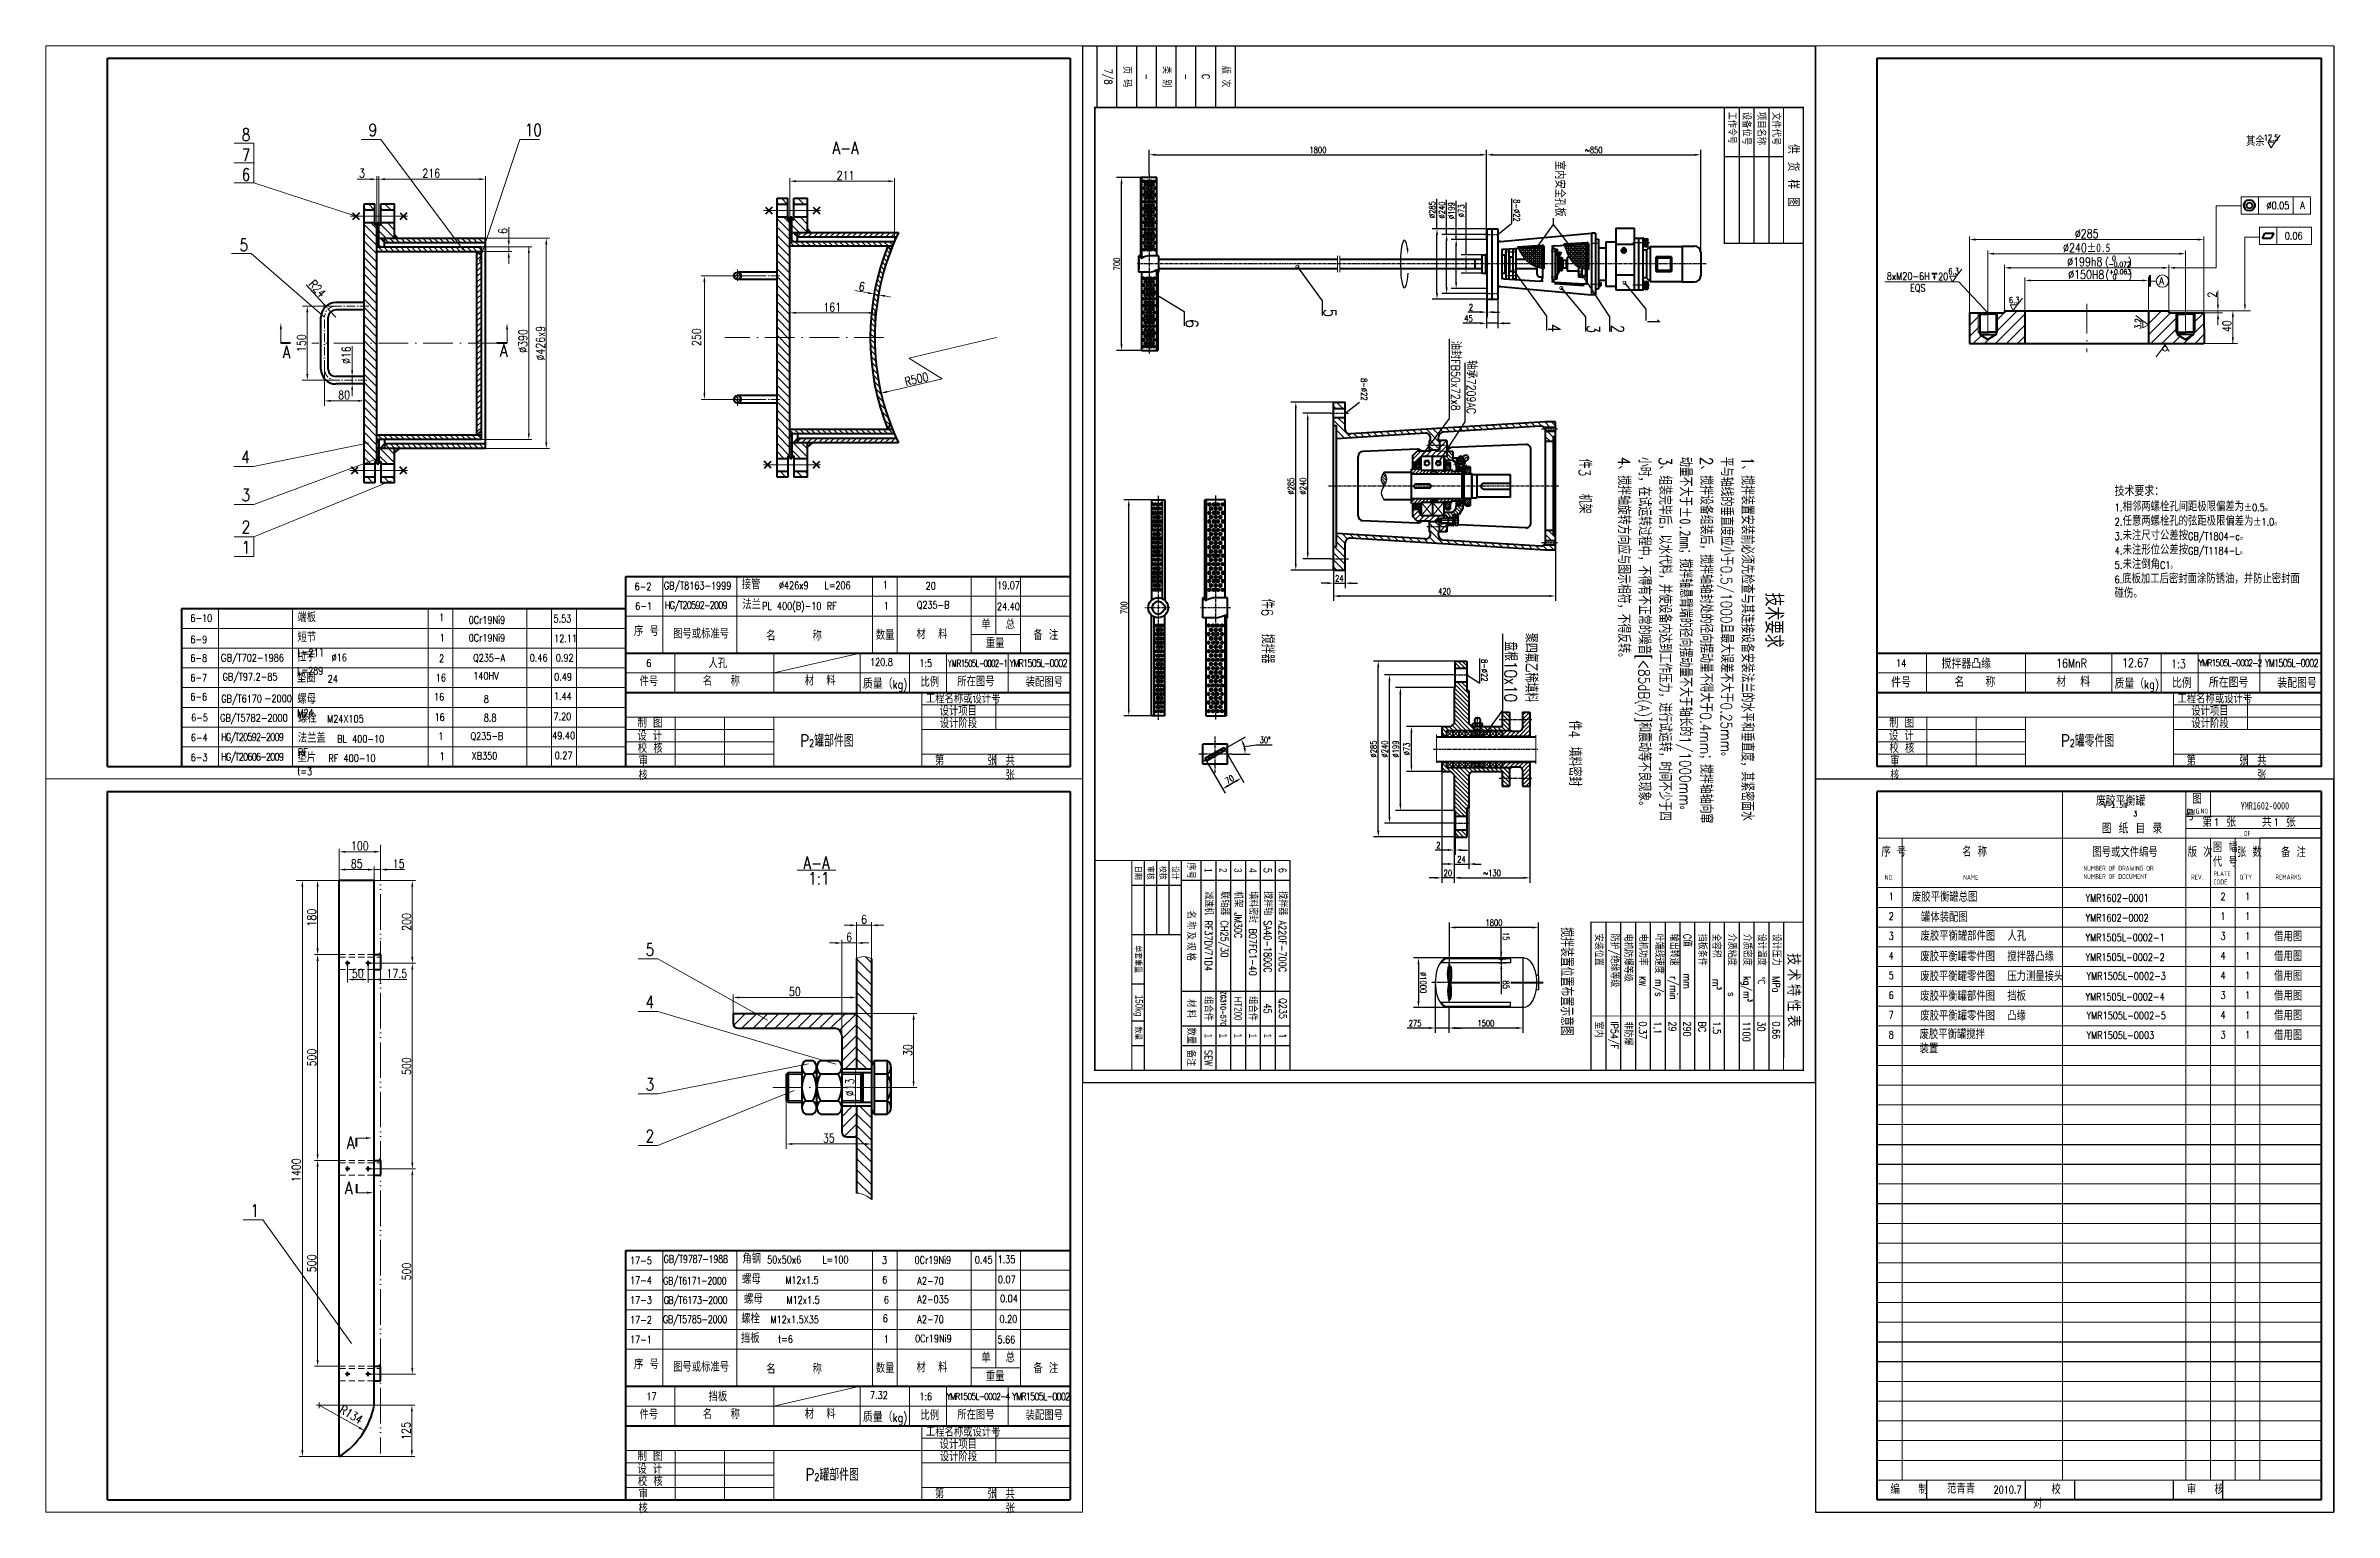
# Model space of a CAD drawing. Header units: millimetres. Extents: x 2000 to 3608, y -804 to 37.
# Drawn here: x 2681 to 3608, y -804 to -210 of the extents above; entities that cross this region are included whole.
import ezdxf

# ---------------------------------------------------------------- set-up
doc = ezdxf.new("R2010")
doc.units = ezdxf.units.MM
for name, pattern in [('ACAD_ISO05W100', [33, 24, -3, 0, -3, 0, -3]), ('ACAD_ISO10W100', [18, 12, -3, 0, -3]), ('CENTER', [2, 1.25, -0.25, 0.25, -0.25]), ('DASHED2', [9.525, 6.35, -3.175])]:
    doc.linetypes.add(name, pattern=pattern)
doc.layers.get('0').update_dxf_attribs({"lineweight": 20})
for name, color, linetype in [('中心线', 1, 'CENTER'), ('剖面线', 4, 'Continuous'), ('图框层', 7, 'Continuous'), ('文本标注', 6, 'Continuous')]:
    doc.layers.add(name, color=color, linetype=linetype)
for name, color, linetype, lineweight in [('双点划线', 7, 'ACAD_ISO05W100', 20), ('图层1', 7, 'Continuous', 40), ('点划线', 7, 'ACAD_ISO10W100', 20), ('粗实线', 7, 'Continuous', 40), ('细实线', 7, 'Continuous', 20), ('虚线', 7, 'DASHED2', 20)]:
    doc.layers.add(name, color=color, linetype=linetype, lineweight=lineweight)
doc.styles.get("Standard").update_dxf_attribs({"font": 'txt.shx', "bigfont": 'hztxt.shx'})
doc.styles.add('工程字', font='gbeitc.shx', dxfattribs={"bigfont": 'gbcbig.shx'})
doc.styles.add('样式 1', font='txt.shx', dxfattribs={"width": 0.8, "bigfont": 'hztxt.shx'})
doc.dimstyles.new('ZJCJ', dxfattribs={"dimtxt": 2.5, "dimasz": 2.5, "dimexe": 2, "dimexo": 0.0625, "dimgap": 0.68, "dimtad": 1, "dimdec": 5, "dimlfac": 0.6, "dimdsep": 46, "dimtxsty": 'Standard', "dimcen": 0.09, "dimadec": 0, "dimazin": 2, "dimtm": 1e-09, "dimtfac": 0.64, "dimtdec": 5, "dimtmove": 0, "dimatfit": 3, "dimfxl": 0, "dimtolj": 1, "dimarcsym": 0})
doc.dimstyles.new('ZJCJ$2', dxfattribs={"dimtxt": 2.5, "dimasz": 2.5, "dimexe": 2, "dimexo": 0.0625, "dimgap": 0.68, "dimtad": 1, "dimtih": 1, "dimtoh": 1, "dimdec": 5, "dimlfac": 50, "dimdsep": 46, "dimtxsty": 'Standard', "dimcen": 0.09, "dimadec": 0, "dimazin": 2, "dimtm": 1e-09, "dimtfac": 0.64, "dimtdec": 5, "dimtmove": 1, "dimatfit": 3, "dimfxl": 0, "dimtolj": 1, "dimarcsym": 0})
doc.dimstyles.new('ZJCJ$7', dxfattribs={"dimtxt": 5, "dimasz": 2.5, "dimexe": 2, "dimexo": 0.0625, "dimgap": 0.68, "dimtad": 1, "dimdec": 4, "dimlfac": 20, "dimdsep": 46, "dimtxsty": '工程字', "dimcen": 0.09, "dimadec": 0, "dimazin": 2, "dimtm": 1e-09, "dimtfac": 0.64, "dimtdec": 4, "dimtmove": 0, "dimatfit": 3, "dimldrblk": 'DOTSMALL', "dimfxl": 0, "dimtolj": 1, "dimarcsym": 0})
pattern_1 = [(315, (3108.70355, -295.7252), (0.424264, 0.424264), [])]
pattern_2 = [(45, (3108.70355, -295.7252), (-0.424264, 0.424264), [])]
pattern_3 = [(270, (3101.1848, -209.9382), (1.567876, -3e-16), [0.306147, -1.261729]), (45, (3101.1848, -209.9382), (-0.783938, 0.783938), [0.3061467, -0.8025087]), (360, (3101.4013, -209.7217), (4e-16, 1.567876), [0.306147, -1.261729]), (315, (3101.7074, -209.7217), (0.783938, 0.783938), [0.3061467, -0.8025087]), (270, (3101.9239, -209.9382), (1.567876, -3e-16), [0.306147, -1.261729]), (45, (3101.7073, -210.4608), (-0.783938, 0.783938), [0.3061467, -0.8025087]), (360, (3101.4013, -210.4608), (4e-16, 1.567876), [0.306147, -1.261729]), (315, (3101.1848, -210.2443), (0.783938, 0.783938), [0.3061467, -0.8025087]), (360, (3100.6083, -210.5146), (4e-16, 1.567875), [0.306147, -1.261729]), (360, (3100.6173, -211.2447), (4e-16, 1.567875), [0.306147, -1.261729]), (270, (3101.14, -210.7221), (1.567875, -3e-16), [0.306147, -1.261729]), (270, (3100.4009, -210.7221), (1.567875, -3e-16), [0.306147, -1.261729])]
pattern_4 = [(135, (4043.3074, -3249.787), (-1.683798, -1.683798), [])]
pattern_5 = [(135, (4210.013, -3425.0527), (-1.122532, -1.122532), [])]
pattern_6 = [(135, (4210.615, -3247.514), (-1.683798, -1.683798), [])]

msp = doc.modelspace()

# ---------------------------------------------------------------- texts
at = {"color": 7, "attachment_point": 1, "style": '样式 1'}
for s, insert, char_height, width in [('接管   {\\H0.8571x;%%C426x9   L=206}', (2963.1509086, -426.50594979), 3.5, 55.9877990122), ('GB/T8163-1999', (2931.57536653, -427.11869051), 3, 28.1050349954), ('{\\T0.8;H\\T0.85;G/T20592-2009}', (2932.02435154, -435.03408364), 3, 25.0947456602), ('法兰', (2963.39116996, -434.64109691), 3.5, 9.9891826681), ('PL 400(B)-10 RF', (2971.36918934, -435.36135093), 3, 42.5148889691), ('Q235-B', (3034.04703212, -434.92938192), 3, 25.9535460445), ('20', (3037.61888134, -427.22708281), 3, 7.5671845896), ('1', (2840.56430942, -440.04913626), 3, 8.5280334408), ('0Cr19Ni9', (2852.50245027, -441.02051015), 3, 26.1492870609), ('单', (3060.21753398, -442.74067757), 3.5, 1.4248865714), ('总', (3070.03727317, -442.71059766), 3.5, 3.2297503305), ('1', (2840.74891807, -448.26046333), 3, 8.5280334408), ('0Cr19Ni9', (2852.50245027, -448.27208689), 3, 26.1492870609), ('序 号', (2919.48885839, -445.42996181), 3.5, 11.304134123), ('图号或标准号', (2935.31172411, -446.48792783), 3.5, 28.5928014055), ('名      称', (2973.06984805, -447.31976559), 3.5, 47.7813068282), ('数量', (3017.42993832, -447.01180801), 3.5, 7.9793775461), ('材  料', (3033.91821809, -446.67467125), 3.5, 22.8932391872), ('重量', (3062.01616706, -450.2846999), 3.5, 7.9656389557), ('备 注 ', (3081.29373688, -447.04287615), 3.5, 12.5390400669), ('GB/T97.2-85', (2752.81950929, -464.02347975), 3, 32.3665444262), ('Q235-A', (2854.31473338, -456.40403809), 3, 25.9535460445), ('GB/T6170', (2752.29376749, -472.89287159), 3, 23.6855367923), ('{\\W0.9;-}2000', (2769.63211872, -472.78989233), 3, 11.3799951451), ('{\\H1.1667x;垫圈 \\H0.97963x; }24', (2782.90646483, -464.3460045), 3, 50.2837445942), ('{\\H1.167x;螺母   }M24', (2783.08865968, -472.8532623), 3, 17.5285488934), ('GB/T5782-2000', (2751.83309369, -480.69897992), 3, 23.6855367923), ('{\\H1.167x;螺栓}  M24X105', (2783.3513222, -480.58203069), 3, 35.4253166967), ('8.8', (2858.62355528, -480.60598082), 3, 25.9535460445), ('8', (2858.65503791, -473.07624442), 3, 25.9535460445), ('{\\T0.85;HG/T20592-2009}', (2752.27042904, -488.42903207), 3, 45.6983636882), ('{\\H1.167x;法兰盖 } BL 400-10 RF', (2783.28329046, -488.71367619), 3, 37.4550057354), ('1', (2840.21534295, -488.13186129), 3, 4.1955542283), ('Q235-B', (2853.26898252, -488.06042425), 3, 25.9535460445), ('{\\T0.85;HG/T20606-2009}', (2752.27042904, -496.42903207), 3, 45.6983636882), ('{\\H1.167x;垫片  }RF 400-10   t=3', (2783.10845771, -496.54222438), 3, 39.1091787216), ('罐体装配图', (3440.88939914, -561.27803815), 3.5, 55.3390275206), ('角钢 {\\H0.8571x;50x50x6    L=100}', (2963.39116996, -699.64109691), 3.5, 47.9455816147), ('0Cr19Ni9', (3033.15631566, -700.27731661), 3, 26.1492870609), ('A2-70', (3034.27833269, -708.72969662), 3, 7.5671845896), ('A2-035', (3034.27833269, -716.21586693), 3, 7.5671845896), ('{\\T0.95;GB/T5785-2000}', (2931.19338208, -724.29595968), 3, 28.1050349954), ('挡板   {\\H0.8571x;t=6}', (2962.82554246, -731.84694917), 3.5, 52.4942993371), ('{\\H1.167x;螺栓\\Ftxt,gbcbig|c134;\\H0.8571x;  M12x1.5X35}', (2962.94047228, -723.92295505), 3, 34.8931351369), ('0Cr19Ni9', (3033.38130579, -732.06774879), 3, 26.1492870609), ('A2-70', (3034.27833269, -724.29304914), 3, 7.5671845896), ('单', (3060.21753398, -739.74067757), 3.5, 1.4248865714), ('总', (3070.03727317, -739.71059766), 3.5, 3.2297503305), ('序 号', (2919.48885839, -742.42996181), 3.5, 11.304134123), ('图号或标准号', (2935.31172411, -743.48792783), 3.5, 28.5928014055), ('名      称', (2973.06984805, -744.31976559), 3.5, 47.7813068282), ('数量', (3017.42993832, -744.01180801), 3.5, 7.9793775461), ('材  料', (3033.91821809, -743.67467125), 3.5, 22.8932391872), ('重量', (3062.01616706, -747.2846999), 3.5, 7.9656389557), ('备 注 ', (3081.29373688, -744.04287615), 3.5, 12.5390400669)]:
    msp.add_mtext(s, dxfattribs=dict(at, insert=insert, char_height=char_height, width=width))
at = {"layer": '图框层', "color": 7, "rotation": 270, "style": '样式 1'}
for s, insert, char_height, attachment_point in [('页 码', (3119.14218338, -222.43816235), 3, 5), ('类 别', (3135.14218338, -222.43816235), 3, 5), ('版 次', (3159.14218338, -222.43816235), 3, 5), ('工作令号', (3364.18478807, -236.71654073), 3, 4), ('{\\fﾷￂￋￎ_GB2312|b0|i0|c134|p49;设备位号}', (3370.18478807, -236.71654073), 3, 4), ('{\\fﾷￂￋￎ_GB2312|b0|i0|c134|p49;项目名称}', (3376.18478807, -236.74086506), 3, 4), ('{\\fﾷￂￋￎ_GB2312|b0|i0|c134|p49;文件代号}', (3382.18478807, -236.80572992), 3, 4), ('供 货 样 图', (3389.18478807, -262.43816235), 4.5, 5), ('{\\fﾷￂￋￎ_GB2312|b0|i0|c134|p49;日期}', (3123.68478807, -544.93816235), 2.5, 5), ('{\\fﾷￂￋￎ_GB2312|b0|i0|c134|p49;审核}', (3128.68478807, -544.93816235), 2.5, 5), ('{\\fﾷￂￋￎ_GB2312|b0|i0|c134|p49;校核}', (3133.68478807, -544.93816235), 2.5, 5), ('{\\fﾷￂￋￎ_GB2312|b0|i0|c134|p49;设计}', (3138.68478807, -544.93816235), 2.5, 5), ('{\\fﾷￂￋￎ_GB2312|b0|i0|c134|p49;序号}', (3145.18478807, -544.06612429), 3, 5), ('{\\fﾷￂￋￎ_GB2312|b0|i0|c134|p49;名 称 及 规 格}', (3145.18478807, -570.43816235), 3, 5), ('{\\fﾷￂￋￎ_GB2312|b0|i0|c134|p49;单套重量}', (3123.68478807, -579.93816235), 2.5, 5), ('安装位置', (3310.18478807, -569.62358153), 3, 4), ('防护/绝缘等级', (3316.18478807, -569.62358153), 3, 4), ('电机防爆等级', (3322.18478807, -569.62358153), 3, 4), ('电机功率  {\\H0.8333x;KW}', (3328.18478807, -569.62358153), 3, 4), ('叶端线速度 m/s', (3334.18478807, -569.62358153), 3, 4), ('输出转速  r/min', (3340.18478807, -569.62358153), 3, 4), ('C值     mm', (3346.18478807, -569.62358153), 3, 4), ('挡板条件', (3352.18478807, -569.62358153), 3, 4), ('\\A1;全容积    m{\\H0.57x;\\S3^ ;}', (3358.18478807, -569.62358153), 3, 4), ('介质粘度     s', (3364.18478807, -569.62358153), 3, 4), ('\\A1;介质密度  kg/m{\\H0.57x;\\S3^ ;}', (3370.18478807, -569.62358153), 3, 4), ('设计温度  ℃', (3376.18478807, -569.62358153), 3, 4), ('设计压力  MPa', (3382.18478807, -569.62358153), 3, 4), ('{\\fﾷￂￋￎ_GB2312|b0|i0|c134|p49;技 术 特 性 表}', (3389.18478807, -592.43816235), 4.5, 5), ('{\\fﾷￂￋￎ_GB2312|b0|i0|c134|p49;材 料}', (3145.18478807, -599.93816235), 3, 5), ('{\\fﾷￂￋￎ_GB2312|b0|i0|c134|p49;数量}', (3123.68478807, -609.93816235), 2.5, 5), ('{\\fﾷￂￋￎ_GB2312|b0|i0|c134|p49;数量}', (3145.18478807, -610.93816235), 3, 5), ('{\\fﾷￂￋￎ_GB2312|b0|i0|c134|p49;备注}', (3145.18478807, -619.93816235), 3, 5)]:
    msp.add_mtext(s, dxfattribs=dict(at, insert=insert, char_height=char_height, attachment_point=attachment_point))
at = {"layer": '文本标注', "color": 7, "rotation": 270, "style": '样式 1'}
for s, insert, char_height, attachment_point in [('7/8', (3111.14218338, -222.43816235), 3, 5), ('-', (3127.14218338, -222.43816235), 3, 5), ('-', (3143.14218338, -222.43816235), 3, 5), ('C', (3151.14218338, -222.43816235), 3, 5), ('室内安全孔板', (3292.63515276, -279.17424981), 3.5, 9), ('8-%%C22', (3275.82659673, -281.16997847), 2.5, 9), ('6', (3142.98919634, -320.72006459), 5, 7), ('5', (3198.97098888, -316.47739012), 5, 7), ('4', (3289.87050986, -322.62840288), 5, 7), ('3', (3305.67783055, -322.95155833), 5, 7), ('2', (3315.41730991, -322.95155833), 5, 7), ('1', (3330.11544417, -319.85872442), 5, 7), ('油封FB50x72x8', (3250.51161605, -357.74185599), 3.5, 9), ('轴承7209AC', (3256.88996205, -359.10080293), 3.5, 9), ('8-%%C22', (3214.02456207, -353.63452479), 2.5, 9), ('件{\\H0.9x;3}  机架', (3304.80633359, -388.30994231), 5, 5), ('件{\\H0.9x;6}  搅拌器', (3176.23958501, -447.04166577), 5, 5), ('聚四氟乙稀填料\\P盘根10x10', (3272.16587664, -475.81114768), 5, 9), ('8-%%C22', (3262.7710549, -467.44368943), 2.5, 9), ('件{\\H0.9x;4} 填料密封', (3300.71318079, -496.55928015), 5, 5), ('{\\fﾷￂￋￎ_GB2312|b0|i0|c134|p49;1}', (3152.18478807, -543.93816235), 3, 5), ('{\\fﾷￂￋￎ_GB2312|b0|i0|c134|p49;2}', (3158.18478807, -543.93816235), 3, 5), ('{\\fﾷￂￋￎ_GB2312|b0|i0|c134|p49;3}', (3164.18478807, -543.93816235), 3, 5), ('{\\fﾷￂￋￎ_GB2312|b0|i0|c134|p49;4}', (3170.18478807, -543.93816235), 3, 5), ('5', (3176.18478807, -543.93816235), 3, 5), ('6', (3182.18478807, -543.93816235), 3, 5), ('减速机 RF37DV71D4', (3152.18478807, -552.40666481), 3, 4), ('联轴器 CH25/30', (3158.18478807, -552.40666481), 3, 4), ('机架 JM30C', (3164.18478807, -552.40666481), 3, 4), ('填料密封 B07FC1-40', (3170.18478807, -552.40666481), 3, 4), ('搅拌轴 SA40-1800C', (3176.18478807, -552.40666481), 3, 4), ('搅拌器 A220F-700C', (3182.18478807, -552.40666481), 3, 4), ('\\A1;15', (3272.77781949, -570.6236252), 2.5, 5), ('搅拌装置位置布置示意图', (3297.40563312, -588.98576271), 5, 5), ('\\A1;%%C1000', (3239.22026865, -589.4286252), 2.5, 5), ('\\A1;85', (3272.77781949, -590.2336252), 2.5, 5), ('{\\fﾷￂￋￎ_GB2312|b0|i0|c134|p49;150kg}', (3123.68478807, -603.11743172), 3, 6), ('{\\fﾷￂￋￎ_GB2312|b0|i0|c134|p49;组合件}', (3152.18478807, -599.93816235), 3, 5), ('ZG310-570', (3158.18478807, -599.93816235), 2, 5), ('{\\fﾷￂￋￎ_GB2312|b0|i0|c134|p49;HT200}', (3164.18478807, -599.93816235), 3, 5), ('{\\fﾷￂￋￎ_GB2312|b0|i0|c134|p49;组合件}', (3170.18478807, -599.93816235), 3, 5), ('45', (3176.18478807, -599.93816235), 3, 5), ('Q235', (3182.18478807, -599.93816235), 3, 5), ('{\\fﾷￂￋￎ_GB2312|b0|i0|c134|p49;1}', (3152.18478807, -610.93816235), 3, 5), ('{\\fﾷￂￋￎ_GB2312|b0|i0|c134|p49;1}', (3158.18478807, -610.93816235), 3, 5), ('{\\fﾷￂￋￎ_GB2312|b0|i0|c134|p49;1}', (3164.18478807, -610.93816235), 3, 5), ('{\\fﾷￂￋￎ_GB2312|b0|i0|c134|p49;1}', (3170.18478807, -610.93816235), 3, 5), ('{\\fﾷￂￋￎ_GB2312|b0|i0|c134|p49;1}', (3176.18478807, -610.93816235), 3, 5), ('1', (3182.18478807, -610.93816235), 3, 5), ('室内', (3310.18478807, -605.14209339), 3, 4), ('IP54/F', (3316.18478807, -605.14209339), 3, 4), ('非防爆', (3322.18478807, -605.14209339), 3, 4), ('0.37', (3328.18478807, -605.14209339), 3, 4), ('1.1', (3334.18478807, -605.14209339), 3, 4), ('29', (3340.18478807, -605.14209339), 3, 4), ('290', (3346.18478807, -605.14209339), 3, 4), ('BC', (3352.18478807, -605.14209339), 3, 4), ('1.5', (3358.18478807, -605.14209339), 3, 4), ('1100', (3370.18478807, -605.14209339), 3, 4), ('30', (3376.18478807, -605.14209339), 3, 4), ('0.66', (3382.18478807, -605.14209339), 3, 4), ('SEW', (3152.18478807, -619.93816235), 3, 5)]:
    msp.add_mtext(s, dxfattribs=dict(at, insert=insert, char_height=char_height, attachment_point=attachment_point))
at = {"layer": '文本标注', "color": 7, "insert": (3384.76638676, -376.49110903), "char_height": 5, "width": 150.9747549905, "attachment_point": 1, "rotation": 270, "style": '样式 1'}
msp.add_mtext('{\\H1.4x;           技术要求}\\P1、搅拌装置安装前必须先检查与其连接设备安装法兰的水平和垂直度，其紧密面水平与轴线的垂直度应小于{\\H0.9x;0.5/1000}且最大误差不大于{\\H0.9x;0.25mm}。\\P2、搅拌设备组装后，搅拌轴轴封处的径向摆动量不得大于{\\H0.9x;0.4mm}；搅拌轴轴向窜动量不大于{\\Ftxt|c134;\\H0.9x;%%P0.2mm}；搅拌轴悬臂端的径向摆动量不大于轴长的{\\H0.9x;1/1000mm}。\\P3、组装完毕后，以水代料，并使设备内达到工作压力，进行试运转，时间不少于四小时，在试运转过程中，不得有不正常的噪音{\\H0.9x;[<85dB(A)]}和震动等不良现象。\\P4、搅拌轴旋转方向应与图示相符，不得反转。', dxfattribs=at)
at = {"layer": '文本标注', "color": 7, "char_height": 2.5, "attachment_point": 5, "style": '样式 1'}
for s, insert in [('\\A1;1800', (3267.89268658, -565.14607114)), ('\\A1;275', (3235.91268658, -605.869823)), ('\\A1;1500', (3264.59268658, -605.869823))]:
    msp.add_mtext(s, dxfattribs=dict(at, insert=insert))
at = {"layer": '细实线', "color": 7, "style": '样式 1'}
for s, insert, char_height, width, attachment_point in [('8', (2760.61857791, -243.45416927), 5, 5.6050903415, 1), ('9', (2811.96871942, -241.5566889), 5, 5.6050903415, 1), ('10', (2875.27064597, -241.5566889), 5, 5.6050903415, 1), ('A-A', (2999.90533205, -248.78419442), 5, 17.7827591655, 1), ('其余', (3572.54527151, -246.99844941), 3.5, 11.8354942013, 1), ('12.5', (3579.70806415, -245.94688762), 2.5, 3.0735686944, 1), ('7', (2760.59096663, -251.68274332), 5, 5.6050903415, 1), ('6', (2760.59096663, -259.63797093), 5, 5.6050903415, 1), ('%%C0.05', (3580.86131929, -273.14079058), 3, 9.1193556379, 1), ('A', (3594.55094696, -272.97665932), 3, 4.2003190332, 1), ('0.06', (3588.24340816, -285.41013205), 3, 9.1193556379, 1), ('5', (2759.69879747, -288.13077653), 5, 5.6050903415, 1), ('(', (3515.54398442, -295.98410552), 3, 0.199786694, 1), ('0', (3518.2956849, -295.08733706), 2, 1.381862523, 1), (')', (3524.76750787, -295.93418266), 3, 0.9323405089, 1), ('8xM20-6H', (3427.01751, -301.79368089), 3, 10.8074821894, 1), ('20', (3447.82110451, -301.92596766), 3, 3.2929253823, 1), ('6.3', (3451.9280657, -300.05689021), 2.5, 3.0735686944, 1), ('(', (3515.67962257, -301.13590889), 3, 0.199786694, 1), ('-0.072', (3516.97501451, -297.44270759), 2, 6.3985869364, 1), ('+0.063', (3517.11065266, -300.49514057), 2, 6.3985869364, 1), ('0', (3518.52901848, -302.53379934), 2, 1.381862523, 1), (')', (3524.90314602, -301.08598604), 3, 0.9323405089, 1), ('A', (3539.29751815, -303.66516814), 3, 1.9410550042, 3), ('EQS', (3436.4244618, -306.52756597), 3, 9.831233146, 1), ('6.3', (3476.49700717, -311.74482167), 2.5, 3.0735686944, 1), ('A', (2777.19920028, -331.52687253), 5, 3.4252267252, 1), ('A', (2865.16303436, -330.89802339), 5, 3.4252267252, 1), ('4', (2760.36262179, -374.05982659), 5, 5.6050903415, 1), ('技术要求：\\P{\\H0.75x;1\\H1.167x;.相邻两螺栓孔间距极限偏差为\\Ftxt|c134;\\H0.8571x;%%P\\Ftxt,hztxt|c134;0.5。\\P2\\H1.167x;.任意两螺栓孔的弦距极限偏差为\\Ftxt|c134;\\H0.8571x;%%P\\Ftxt,hztxt|c134;1.0。\\H1.167x;\\P\\H0.8571x;3\\H1.167x;.未注尺寸公差按\\H0.8571x;GB/T1804-c。\\P4\\H1.167x;.未注形位公差按\\H0.8561x;GB/T1184-L。\\H1.168x;\\P\\H0.8571x;5\\H1.167x;.未注倒角\\H0.8571x;C1\\Ftxt,gbcbig|c134;。\\P6.\\Ftxt,hztxt|c134;\\H1.167x;底板加工后密封面涂防锈油，并防止密封面碰伤。}', (3519.31657532, -388.28584493), 4, 76.0240202008, 1), ('3', (2760.52524289, -389.40513831), 5, 5.6050903415, 1), ('2', (2760.56394976, -402.32533252), 5, 5.6050903415, 1), ('1', (2760.56394976, -410.56399336), 5, 5.6050903415, 1), ('6-2', (2919.74563753, -427.48203147), 3, 8.3424456326, 1), ('6-1', (2919.99371813, -435.39547568), 3, 8.3424456326, 1), ('1', (3020.24808069, -426.72591437), 3, 2.459985317, 1), ('1', (3020.71541384, -435.26433606), 3, 2.459985317, 1), ('24.40', (3066.53638127, -435.53486463), 3, 10.8151072032, 1), ('19.07', (3066.54968875, -426.99011897), 3, 7.5577697752, 1), ('6-10', (2739.76538522, -440.25544781), 3, 8.3424456326, 1), ('端板', (2783.12684391, -439.85274422), 3.5, 15.0929872926, 1), ('5.53', (2886.89666882, -440.5061235), 3, 7.9482035039, 1), ('6-9', (2739.76538522, -448.91004926), 3, 8.3424456326, 1), ('短节   {\\H0.8571x; L=21}1', (2783.18728445, -447.94315907), 3.5, 25.2851619163, 1), ('12.11', (2887.14489909, -448.50657359), 3, 7.3773644281, 1), ('6-8', (2739.74699401, -456.46176322), 3, 8.3424456326, 1), ('{\\W0.9;G}B/T702-1986', (2752.06064968, -456.33758396), 3, 32.6123148877, 1), ('拉手{\\H0.8571x;   %%C16    L=289}', (2783.01583254, -455.74938992), 3.5, 34.701512357, 1), ('2', (2840.51639079, -456.57057365), 3, 2.459985317, 1), ('0.46', (2877.23814045, -456.32247433), 3, 11.9157823177, 1), ('0.92', (2887.80414551, -456.32247433), 3, 11.9157823177, 1), ('6', (2924.47762415, -458.4931876), 3, 8.5351017337, 1), ('人孔', (2949.69709218, -458.46236159), 3.5, 16.3677446133, 1), ('120.8', (3015.10233121, -458.0530306), 3, 16.0275902184, 1), ('1:5', (3035.10502099, -458.54195139), 3, 8.1461722241, 1), ('14', (3430.75765343, -458.4931876), 3, 8.5351017337, 1), ('搅拌器凸缘', (3449.23988145, -458.22771392), 4, 29.7486290559, 1), ('16MnR', (3495.6265512, -458.29600401), 3.5, 25.9535460445, 1), ('12.67', (3522.37008909, -458.08755241), 3.5, 10.2031045308, 1), ('1:3', (3542.15988766, -458.54195139), 3.5, 8.1461722241, 1), ('6-7', (2739.74699401, -464.42162891), 3, 8.3424456326, 1), ('6-6', (2739.74699401, -472.13657799), 3, 8.3424456326, 1), ('16', (2838.47798076, -472.20113005), 3, 2.459985317, 1), ('16', (2839.21061294, -464.39692966), 3, 2.459985317, 1), ('140HV', (2854.36795271, -463.62887722), 3, 15.0880397145, 1), ('0.49', (2887.16576267, -464.05682221), 3, 5.5862261993, 1), ('1.44 ', (2887.0651335, -471.92835656), 3, 7.5615674624, 1), ('件号', (2921.73699656, -465.77194732), 3.5, 10.8842094551, 1), ('名   称', (2947.37299139, -465.62330044), 3.5, 22.4365401681, 1), ('材  料', (2988.64371264, -465.48277233), 3.5, 20.0266624503, 1), ('{\\H1.1429x;质量（}kg)', (3012.22168956, -466.34320891), 3.5, 21.9928988854, 1), ('比例', (3035.54815263, -466.05010972), 3.5, 11.3385608796, 1), ('工程名称或设计号', (3037.73446983, -472.76083539), 3.5, 34.3659483446, 1), ('所在图号', (3050.45244677, -465.85330557), 3.5, 20.0379780313, 1), ('装配图号', (3078.14970556, -466.04870422), 3.5, 22.1883944195, 1), ('件号', (3428.79186322, -465.77194732), 4, 10.8842094551, 1), ('名   称', (3454.42785806, -465.62330044), 4, 22.4365401681, 1), ('材  料', (3495.6985793, -465.48277233), 4, 20.0266624503, 1), ('{\\H1.1429x;质量（}kg)', (3519.27655623, -466.34320891), 3.5, 21.9928988854, 1), ('比例', (3542.6030193, -466.05010972), 4, 11.3385608796, 1), ('工程名称或设计号', (3544.7893365, -472.76083539), 3.5, 34.3659483446, 1), ('所在图号', (3557.50731344, -465.85330557), 4, 20.0379780313, 1), ('装配图号', (3585.20457223, -466.04870422), 4, 22.1883944195, 1), ('6-5', (2740.07414957, -480.55679884), 3, 8.3424456326, 1), ('16', (2838.6918917, -480.39516764), 3, 2.459985317, 1), ('7.20', (2886.88322619, -480.16244709), 3, 6.4007537803, 1), ('设计项目', (3043.30114941, -477.79150345), 3.5, 15.421799593, 1), ('设计项目', (3550.35601608, -477.79150345), 3.5, 15.421799593, 1), ('6-4', (2739.99236163, -488.65001798), 3, 8.3424456326, 1), ('49.40', (2886.35482898, -487.85670761), 3, 5.9592350924, 1), ('设 计', (2920.86212933, -487.8702366), 3.5, 10.9852449866, 1), ('制 图', (2920.92842491, -482.61532182), 3.5, 11.2206458579, 1), ('设计阶段', (3043.37355304, -482.78490749), 3.5, 15.4942032175, 1), ('设 计', (3427.91699599, -487.8702366), 3.5, 10.9852449866, 1), ('制 图', (3427.98329158, -482.61532182), 3.5, 11.2206458579, 1), ('P{\\H0.6x;2}罐零件图', (3497.52554888, -488.93462661), 5, 56.0432641418, 1), ('设计阶段', (3550.4284197, -482.78490749), 3.5, 15.4942032175, 1), ('6-3', (2739.90921721, -496.67805065), 3, 8.3424456326, 1), ('1', (2840.71541383, -496.24769416), 3, 2.459985317, 1), ('XB350', (2853.73059279, -496.03422616), 3, 16.9945981519, 1), ('0.27', (2887.35380832, -495.90269374), 3, 7.9562449246, 1), ('校 核', (2921.05411485, -492.82601609), 3.5, 13.3219718606, 1), ('审 核', (2921.32936358, -497.94316992), 3.5, 9.3584108398, 1), ('第       张', (3041.4043852, -497.79365587), 3.5, 27.0215078352, 1), ('共         张', (3070.01540071, -497.9599799), 3.5, 27.0215078352, 1), ('校 核', (3428.10898151, -492.82601609), 3.5, 13.3219718606, 1), ('审 核', (3428.38423024, -497.94316992), 3.5, 9.3584108398, 1), ('第       张', (3548.45925187, -497.79365587), 3.5, 27.0215078352, 1), ('共         张', (3577.07026738, -497.9599799), 3.5, 27.0215078352, 1), ('\\pi-8,l12,t12;废胶平衡罐', (3519.73828721, -513.79138682), 4, 94.3972257271, 2), ('A-A', (2988.12190507, -538.39392468), 5, 17.7827591655, 1), ('1:1', (2990.10909029, -544.70553033), 5, 7.7227609754, 1), ('废胶平衡罐总图', (3450.4680929, -553.10361608), 3.5, 94.3972257271, 2), ('5', (2924.20889695, -573.5037137), 5, 5.6050903415, 1), ('废胶平衡罐部件图  人孔', (3440.70255261, -568.89870077), 3.5, 56.0432641418, 1), ('借用图', (3583.92770581, -569.1355745), 3.5, 11.5128297804, 1), ('废胶平衡罐零件图  搅拌器凸缘', (3440.6021423, -577.24004369), 3.5, 56.0432641418, 1), ('借用图', (3583.92770581, -577.1355745), 3.5, 11.5128297804, 1), ('废胶平衡罐零件图  压力测量接头', (3440.6021423, -585.24004369), 3.5, 56.0432641418, 1), ('废胶平衡罐部件图  挡板', (3440.6021423, -593.24004369), 3.5, 56.0432641418, 1), ('借用图', (3583.92770581, -585.1355745), 3.5, 11.5128297804, 1), ('借用图', (3583.92770581, -593.1355745), 3.5, 11.5128297804, 1), ('4', (2924.20889695, -594.81047867), 5, 5.6050903415, 1), ('\\pt7;废胶平衡罐零件图  凸缘', (3440.6021423, -601.24004369), 3.5, 56.0432641418, 1), ('借用图', (3583.92770581, -601.1355745), 3.5, 11.5128297804, 1), ('废胶平衡罐搅拌装置', (3440.31813412, -608.70236179), 3.5, 28.7731870475, 1), ('借用图', (3583.92770581, -609.1355745), 3.5, 11.5128297804, 1), ('3', (2924.20889695, -628.13316712), 5, 5.6050903415, 1), ('A', (2803.15627066, -651.72946538), 5, 3.4252267252, 1), ('2', (2924.20889695, -649.04254133), 5, 5.6050903415, 1), ('A', (2802.35177799, -670.1243594), 5, 3.4252267252, 1), ('1', (2764.16312204, -679.2510171), 5, 5.6050903415, 1), ('17-5', (2917.86751449, -700.514771), 3, 8.3424456326, 1), ('{\\T0.95;GB/T9787-1988}', (2931.49252436, -699.87732229), 3, 25.1683459744, 1), ('3', (3019.94437067, -700.33170333), 3, 2.459985317, 1), ('0.45', (3057.57774755, -700.21732382), 3, 5.4493801053, 1), ('1.35', (3066.79326717, -700.0028386), 3, 5.1392345924, 1), ('17-4', (2917.86751449, -708.514771), 3, 8.3424456326, 1), ('{\\W0.75;GB/T6171-2000}', (2931.33468737, -708.6745511), 3, 12.0731638485, 1), ('螺母    {\\H0.8571x;M12x1.5}', (2963.26061901, -707.93204294), 3.5, 57.4080133766, 1), ('6', (3020.05854043, -708.28467077), 3, 2.459985317, 1), ('0.07', (3066.91494617, -708.16359302), 3, 5.9592350924, 1), ('17-3', (2917.8675145, -716.514771), 3, 8.3424456326, 1), ('{\\T0.85;G\\T0.95;B/T6173-2000}', (2931.53077072, -716.51464203), 3, 12.0731638485, 1), ('螺母   {\\H0.8571x; M12x1.5}', (2964.06831081, -715.96047909), 3.5, 35.3382068347, 1), ('6', (3020.71541384, -716.37146344), 3, 2.459985317, 1), ('0.04', (3067.76910112, -715.85670761), 3, 5.9592350924, 1), ('17-2', (2917.86751449, -724.514771), 3, 8.3424456326, 1), ('6', (3020.24808069, -723.90318355), 3, 2.459985317, 1), ('1', (3020.71541384, -732.26433606), 3, 2.459985317, 1), ('0.20', (3067.556642, -724.16738815), 3, 7.5577697752, 1), ('17-1', (2917.86751449, -732.514771), 3, 8.3424456326, 1), ('5.66', (3066.72362205, -732.53486463), 3, 10.8151072032, 1), ('17', (2924.47762415, -755.4931876), 3, 8.5351017337, 1), ('挡板', (2949.69709218, -755.46236159), 3.5, 16.3677446133, 1), ('7.32', (3015.10233121, -755.0530306), 3, 16.0275902184, 1), ('1:6', (3035.10502099, -755.54195139), 3, 8.1461722241, 1), ('件号', (2921.73699656, -762.77194732), 3.5, 10.8842094551, 1), ('名   称', (2947.37299139, -762.62330044), 3.5, 22.4365401681, 1), ('材  料', (2988.64371264, -762.48277233), 3.5, 20.0266624503, 1), ('{\\H1.1429x;质量（}kg)', (3012.22168956, -763.34320891), 3.5, 21.9928988854, 1), ('比例', (3035.54815263, -763.05010972), 3.5, 11.3385608796, 1), ('工程名称或设计号', (3037.73446983, -769.76083539), 3.5, 34.3659483446, 1), ('所在图号', (3050.45244677, -762.85330557), 3.5, 20.0379780313, 1), ('装配图号', (3078.14970556, -763.04870422), 3.5, 22.1883944195, 1), ('设计项目', (3043.30114941, -774.79150345), 3.5, 15.421799593, 1), ('设 计', (2920.86212933, -784.8702366), 3.5, 10.9852449866, 1), ('制 图', (2920.92842491, -779.61532182), 3.5, 11.2206458579, 1), ('设计阶段', (3043.37355304, -779.78490749), 3.5, 15.4942032175, 1), ('校 核', (2921.05411485, -789.82601609), 3.5, 13.3219718606, 1), ('审 核', (2921.32936358, -794.94316992), 3.5, 9.3584108398, 1), ('第       张', (3041.4043852, -794.79365587), 3.5, 27.0215078352, 1), ('共         张', (3070.01540071, -794.9599799), 3.5, 27.0215078352, 1)]:
    msp.add_mtext(s, dxfattribs=dict(at, insert=insert, char_height=char_height, width=width, attachment_point=attachment_point))
at = {"layer": '细实线', "color": 7, "char_height": 3.5, "attachment_point": 5, "style": '样式 1'}
for s, insert in [('3', (2809.27171321, -261.57055286)), ('216', (2837.3639637, -261.57055286)), ('211', (3005.23425002, -262.45485121)), ('%%c285', (3508.00011808, -286.06975987)), ('%%C240{\\Ftxt|c134;%%P0.5}', (3508.00011808, -291.78594574)), ('%%C199h8', (3507.23018679, -297.45789271)), ('%%C150H8', (3507.8351301, -302.63849875)), ('161', (2999.78862441, -315.81638417)), ('80', (2802.05655587, -351.39016914)), ('100', (2808.42463823, -534.03673143)), ('85', (2807.1749266, -541.27011397)), ('15', (2824.13268285, -541.27011397)), ('6', (3012.66370054, -563.81475381)), ('6', (3006.66370054, -570.98071279)), ('50', (2807.59143976, -585.77320936)), ('17.5', (2823.38328094, -585.77320936)), ('50', (2984.66370054, -593.06098177)), ('35', (2998.41370054, -652.40903389))]:
    msp.add_mtext(s, dxfattribs=dict(at, insert=insert))
for s, insert, rotation in [('6', (2866.37130702, -284.93114339), 90), ('R24', (2791.22661788, -308.24868357), 312.2490970539), ('6', (3011.8047714, -307.43333344), 350.4927085178), ('2', (3558.81420093, -310.75951599), 90), ('%%c426x9', (2881.58922844, -330.43114339), 90), ('40', (3564.82707599, -323.5221126), 90), ('150', (2784.7564457, -330.40397548), 90), ('%%C16', (2802.92992486, -335.24364339), 90), ('%%C390', (2874.50140325, -329.53114339), 90), ('250', (2944.82829708, -327.968655), 90), ('R500', (3033.95500439, -344.96021651), 13.125837663), ('180', (2788.93810674, -563.09339446), 90), ('200', (2827.30677319, -564.84155711), 90), ('500', (2788.93810674, -619.76010446), 90), ('500', (2827.30677319, -623.24100727), 90), ('30', (3030.38209518, -616.76425679), 90), ('%%C13', (3006.90295696, -631.86154106), 90), ('1400', (2782.66755199, -665.40055215), 90), ('500', (2788.93810674, -703.09343446), 90), ('500', (2827.30677319, -706.44702366), 90), ('R134', (2804.98409436, -764.36192632), 329.0196034058), ('125', (2827.132418, -771.01004843), 90)]:
    msp.add_mtext(s, dxfattribs=dict(at, insert=insert, rotation=rotation))
at = {"layer": '细实线', "color": 7, "insert": (3527.55003606, -324.66407779), "char_height": 2.5, "width": 3.0735686944, "attachment_point": 1, "rotation": 90, "style": '样式 1'}
msp.add_mtext('3.2', dxfattribs=at)
at = {"layer": '细实线', "color": 3, "attachment_point": 1, "style": '样式 1'}
for s, insert, char_height, width in [('{\\W0.7;YM\\T0.9;R1505L-0002-1}', (3046.74334648, -458.65672986), 2.8, 17.2457271735), ('{\\T0.85;YMR1505L-0002}', (3071.58740346, -458.53091931), 3, 14.3791988952), ('{\\T0.8;YMR1505L-0002-2}', (3553.38646784, -458.49542576), 2.8, 44.2229891696), ('{\\T0.85;YM1505L-0002}', (3580.23529041, -458.45902128), 3, 44.2229891696), ('P{\\H0.6x;2}罐部件图', (2986.80387275, -488.93462661), 5, 56.0432641418), ('YMR1505L-0002-3', (3507.97574408, -585.24475618), 3, 18.6043440265), ('YMR1505L-0002-5', (3507.97574408, -601.24475618), 3, 18.6043440265), ('YMR1505L-0003', (3507.97574408, -609.24475618), 3, 18.6043440265), ('{\\T0.8;YMR1505L-0002-4}', (3046.14942645, -755.65672986), 2.8, 17.2457271735), ('{\\T0.8;YMR1505L-0002}', (3072.68190305, -755.53091931), 3, 14.3791988952), ('P{\\H0.6x;2}罐部件图', (2988.95404181, -786.2191161), 5, 56.0432641418)]:
    msp.add_mtext(s, dxfattribs=dict(at, insert=insert, char_height=char_height, width=width))
at = {"layer": '细实线', "color": 7, "lineweight": -3, "attachment_point": 1, "style": '样式 1'}
for s, insert, char_height, width in [('{\\Fiso|c134;    \\Ftxt|c134;    V=1.5m}', (3514.63542762, -515.65561683), 3, 4.6200164113), ('{\\Fiso|c134;DWG.NO}', (3548.60067111, -518.94111226), 2, 10), (' 图号 ', (3547.83445257, -512.95835902), 4, 10), ('{\\Ftxt|c134;YMR1602-0000}', (3570.40502504, -516.29965478), 3, 4.6200164113), ('  图 纸 目 录', (3508.38126406, -524.98737457), 4, 48.3941579002), ('3', (3526.92675133, -520.0301318), 2, 4.6200164113), ('第  张', (3554.82532541, -522.32359406), 4, 23.0670470488), ('1', (3559.54626031, -522.91271522), 3, 4.6200164113), ('{\\Fiso|c134;OF}', (3571.64685054, -528.0098512), 2, 9.6978881144), ('共  张', (3578.98930836, -522.32359406), 4, 23.0670470488), ('1', (3583.79327688, -522.91271522), 3, 4.6200164113), ('序 号', (3424.82990152, -534.8140376), 3.5, 10), ('名 称', (3457.58566411, -534.8140376), 3.5, 10), ('图号或文件编号', (3510.29942284, -534.95929292), 3.5, 37.6185656409), ('版 次', (3548.89257016, -534.95326323), 3.5, 10), ('图 幅\\P代 号', (3559.10757179, -533.01311671), 3.5, 10), ('张 数', (3568.89257016, -534.98698686), 3.5, 10), ('备 注', (3586.72915354, -535.04591914), 3.5, 10), ('{\\Fiso|c134;NO.}', (3426.15358944, -545.79883091), 2, 7.6491958148), ('{\\Fiso|c134;NAME}', (3457.95990929, -545.79883091), 2, 7.6491958148), ('{\\Fiso|c134;NUMBER OF DRAWING OR\\PNUMBER OF DOCUMENT}', (3506.67248723, -542.09687805), 2, 37.8237430855), ('{\\Fiso|c134;REV.}', (3550.28018747, -545.68539781), 2, 10), ('{\\Fiso|c134;PLATE\\PCODE}', (3559.32111521, -544.2964417), 2, 10), ("{\\Fiso|c134;Q'TY}", (3569.91540002, -545.67478501), 2, 8.579744247), ('{\\Fiso|c134;REMARKS}', (3584.49560029, -545.65849757), 2, 17.9448537601), ('1', (3427.77321818, -553.03187164), 3, 4.6200164113), ('1', (3427.77321818, -553.03187164), 3, 4.6200164113), ('YMR1602-0001', (3507.49613474, -553.62871921), 3, 4.6200164113), ('2', (3562.20773549, -553.03187164), 3, 4.6200164113), ('1', (3572.20773549, -553.03187164), 3, 4.6200164113), ('2', (3427.77321818, -561.03187164), 3, 4.6200164113), ('2', (3427.77321818, -561.03187164), 3, 4.6200164113), ('YMR1602-0002', (3507.49613474, -561.62871921), 3, 4.6200164113), ('1', (3562.20773549, -561.03187164), 3, 4.6200164113), ('1', (3572.20773549, -561.03187164), 3, 4.6200164113), ('3', (3427.77321818, -569.03187164), 3, 4.6200164113), ('3', (3427.77321818, -569.03187164), 3, 4.6200164113), ('3', (3562.20773549, -569.03187164), 3, 4.6200164113), ('1', (3572.20773549, -569.03187164), 3, 4.6200164113), ('4', (3427.77321818, -577.03187164), 3, 4.6200164113), ('4', (3427.77321818, -577.03187164), 3, 4.6200164113), ('4', (3562.20773549, -577.03187164), 3, 4.6200164113), ('1', (3572.20773549, -577.03187164), 3, 4.6200164113), ('5', (3427.77321818, -585.03187164), 3, 4.6200164113), ('5', (3427.77321818, -585.03187164), 3, 4.6200164113), ('6', (3427.77321818, -593.03187164), 3, 4.6200164113), ('6', (3427.77321818, -593.03187164), 3, 4.6200164113), ('4', (3562.20773549, -585.03187164), 3, 4.6200164113), ('3', (3562.20773549, -593.03187164), 3, 4.6200164113), ('1', (3572.20773549, -585.03187164), 3, 4.6200164113), ('1', (3572.20773549, -593.03187164), 3, 4.6200164113), ('7', (3427.77321818, -601.03187164), 3, 4.6200164113), ('7', (3427.77321818, -601.03187164), 3, 4.6200164113), ('4', (3562.20773549, -601.03187164), 3, 4.6200164113), ('1', (3572.20773549, -601.03187164), 3, 4.6200164113), ('8', (3427.77321818, -609.03187164), 3, 4.6200164113), ('3', (3562.20773549, -609.03187164), 3, 4.6200164113), ('1', (3572.20773549, -609.03187164), 3, 4.6200164113)]:
    msp.add_mtext(s, dxfattribs=dict(at, insert=insert, char_height=char_height, width=width))
at = {"layer": '细实线', "color": 3, "lineweight": -3, "char_height": 3, "width": 4.6200164113, "attachment_point": 1, "style": '样式 1'}
for s, insert in [('YMR1505L-0002-1', (3507.49613474, -569.62871921)), ('YMR1505L-0002-2', (3507.49613474, -577.62871921)), ('YMR1505L-0002-4', (3507.49613474, -593.62871921))]:
    msp.add_mtext(s, dxfattribs=dict(at, insert=insert))
at = {"layer": '细实线', "color": 7, "lineweight": 25, "char_height": 3.5, "width": 17.5275239154, "attachment_point": 1, "style": '样式 1'}
for s, insert in [(' 编   制', (3426.03338674, -793.03650601)), ('    校   对', (3483.74671252, -793.03650601)), (' 审   核', (3546.03338674, -793.03650601))]:
    msp.add_mtext(s, dxfattribs=dict(at, insert=insert))
at = {"layer": '细实线', "color": 3, "lineweight": 25, "insert": (3443.97200377, -792.8026801), "char_height": 3.5, "width": 37.5087158991, "attachment_point": 1, "style": '样式 1'}
msp.add_mtext('   范青青   {\\H0.8571x;2010.7} ', dxfattribs=at)

# ---------------------------------------------------------------- blocks, each defined once
blk = doc.blocks.new('*D52')
at = {"layer": 'Defpoints', "color": 0}
for p in [(3119.93, -393.81), (3129.11, -393.81), (3129.11, -481.31)]:
    blk.add_point(p, dxfattribs=at)
at = {"layer": '文本标注', "color": 0, "lineweight": -2}
for p, q in [((3129.04, -393.81), (3117.93, -393.81)), ((3119.93, -478.81), (3119.93, -396.31)), ((3129.04, -481.31), (3117.93, -481.31))]:
    blk.add_line(p, q, dxfattribs=at)
at = {"layer": '文本标注', "color": 0}
for points in [[(3119.52, -396.31), (3120.35, -396.31), (3119.93, -393.81)], [(3119.52, -478.81), (3120.35, -478.81), (3119.93, -481.31)]]:
    blk.add_solid(points, dxfattribs=at)
at = {"layer": '文本标注', "color": 0, "insert": (3118, -437.56), "char_height": 2.5, "attachment_point": 5, "rotation": 90, "style": '样式 1'}
blk.add_mtext('\\A1;700', dxfattribs=at)
blk = doc.blocks.new('*D40')
at = {"layer": 'Defpoints', "color": 0}
for p in [(3192.43, -358.8), (3201.66, -358.8), (3201.66, -417.8)]:
    blk.add_point(p, dxfattribs=at)
at = {"layer": '文本标注', "color": 0, "lineweight": -2}
for p, q in [((3201.6, -358.8), (3190.43, -358.8)), ((3192.43, -415.3), (3192.43, -361.3)), ((3201.6, -417.8), (3190.43, -417.8))]:
    blk.add_line(p, q, dxfattribs=at)
at = {"layer": '文本标注', "color": 0}
for points in [[(3192.02, -361.3), (3192.85, -361.3), (3192.43, -358.8)], [(3192.02, -415.3), (3192.85, -415.3), (3192.43, -417.8)]]:
    blk.add_solid(points, dxfattribs=at)
at = {"layer": '文本标注', "color": 0, "insert": (3190.5, -388.3), "char_height": 2.5, "attachment_point": 5, "rotation": 90, "style": '样式 1'}
blk.add_mtext('\\A1;%%C240', dxfattribs=at)
blk = doc.blocks.new('*D41')
at = {"layer": 'Defpoints', "color": 0}
for p in [(3187.59, -354.3), (3202.82, -354.3), (3202.82, -422.3)]:
    blk.add_point(p, dxfattribs=at)
at = {"layer": '文本标注', "color": 0, "lineweight": -2}
for p, q in [((3202.76, -354.3), (3185.59, -354.3)), ((3187.59, -419.8), (3187.59, -356.8)), ((3202.76, -422.3), (3185.59, -422.3))]:
    blk.add_line(p, q, dxfattribs=at)
at = {"layer": '文本标注', "color": 0}
for points in [[(3187.17, -356.8), (3188.01, -356.8), (3187.59, -354.3)], [(3187.17, -419.8), (3188.01, -419.8), (3187.59, -422.3)]]:
    blk.add_solid(points, dxfattribs=at)
at = {"layer": '文本标注', "color": 0, "insert": (3185.66, -388.3), "char_height": 2.5, "attachment_point": 5, "rotation": 90, "style": '样式 1'}
blk.add_mtext('\\A1;%%C285', dxfattribs=at)
blk = doc.blocks.new('*D42')
at = {"layer": 'Defpoints', "color": 0}
for p in [(3292.82, -414.3), (3202.82, -422.3), (3202.82, -432.83)]:
    blk.add_point(p, dxfattribs=at)
at = {"layer": '文本标注', "color": 0, "lineweight": -2}
for p, q in [((3292.82, -414.36), (3292.82, -434.83)), ((3202.82, -422.36), (3202.82, -434.83)), ((3290.32, -432.83), (3205.32, -432.83))]:
    blk.add_line(p, q, dxfattribs=at)
at = {"layer": '文本标注', "color": 0}
for points in [[(3205.32, -432.41), (3205.32, -433.25), (3202.82, -432.83)], [(3290.32, -432.41), (3290.32, -433.25), (3292.82, -432.83)]]:
    blk.add_solid(points, dxfattribs=at)
at = {"layer": '文本标注', "color": 0, "insert": (3247.82, -430.9), "char_height": 2.5, "attachment_point": 5, "style": '样式 1'}
blk.add_mtext('\\A1;420', dxfattribs=at)
blk = doc.blocks.new('*D43')
at = {"layer": 'Defpoints', "color": 0}
for p in [(3202.82, -422.36), (3207.62, -422.3), (3207.62, -427.62)]:
    blk.add_point(p, dxfattribs=at)
at = {"layer": '文本标注', "color": 0, "lineweight": -2}
for p, q in [((3202.82, -422.42), (3202.82, -429.62)), ((3207.62, -422.36), (3207.62, -429.62)), ((3200.32, -427.62), (3197.82, -427.62)), ((3202.82, -427.62), (3207.62, -427.62)), ((3210.12, -427.62), (3212.62, -427.62))]:
    blk.add_line(p, q, dxfattribs=at)
at = {"layer": '文本标注', "color": 0}
for points in [[(3200.32, -427.21), (3200.32, -428.04), (3202.82, -427.62)], [(3210.12, -427.21), (3210.12, -428.04), (3207.62, -427.62)]]:
    blk.add_solid(points, dxfattribs=at)
at = {"layer": '文本标注', "color": 0, "insert": (3205.22, -425.69), "char_height": 2.5, "attachment_point": 5, "style": '样式 1'}
blk.add_mtext('\\A1;24', dxfattribs=at)
blk = doc.blocks.new('*D44')
at = {"layer": 'Defpoints', "color": 0}
for p in [(3234.46, -485.68), (3246.69, -485.68), (3246.69, -503.93)]:
    blk.add_point(p, dxfattribs=at)
at = {"layer": '文本标注', "color": 0, "lineweight": -2}
for p, q in [((3246.63, -485.68), (3232.46, -485.68)), ((3234.46, -501.43), (3234.46, -488.18)), ((3246.63, -503.93), (3232.46, -503.93))]:
    blk.add_line(p, q, dxfattribs=at)
at = {"layer": '文本标注', "color": 0}
for points in [[(3234.04, -488.18), (3234.88, -488.18), (3234.46, -485.68)], [(3234.04, -501.43), (3234.88, -501.43), (3234.46, -503.93)]]:
    blk.add_solid(points, dxfattribs=at)
at = {"layer": '文本标注', "color": 0, "insert": (3232.53, -494.81), "char_height": 2.5, "attachment_point": 5, "rotation": 90, "style": '样式 1'}
blk.add_mtext('\\A1;%%C73', dxfattribs=at)
blk = doc.blocks.new('*D45')
at = {"layer": 'Defpoints', "color": 0}
for p in [(3229.98, -469.93), (3251.69, -469.93), (3251.69, -519.68)]:
    blk.add_point(p, dxfattribs=at)
at = {"layer": '文本标注', "color": 0, "lineweight": -2}
for p, q in [((3251.63, -469.93), (3227.98, -469.93)), ((3229.98, -517.18), (3229.98, -472.43)), ((3251.63, -519.68), (3227.98, -519.68))]:
    blk.add_line(p, q, dxfattribs=at)
at = {"layer": '文本标注', "color": 0}
for points in [[(3229.56, -472.43), (3230.39, -472.43), (3229.98, -469.93)], [(3229.56, -517.18), (3230.39, -517.18), (3229.98, -519.68)]]:
    blk.add_solid(points, dxfattribs=at)
at = {"layer": '文本标注', "color": 0, "insert": (3228.05, -494.81), "char_height": 2.5, "attachment_point": 5, "rotation": 90, "style": '样式 1'}
blk.add_mtext('\\A1;%%C199', dxfattribs=at)
blk = doc.blocks.new('*D46')
at = {"layer": 'Defpoints', "color": 0}
for p in [(3225.56, -464.81), (3251.69, -464.81), (3251.69, -524.81)]:
    blk.add_point(p, dxfattribs=at)
at = {"layer": '文本标注', "color": 0, "lineweight": -2}
for p, q in [((3251.63, -464.81), (3223.56, -464.81)), ((3225.56, -522.31), (3225.56, -467.31)), ((3251.63, -524.81), (3223.56, -524.81))]:
    blk.add_line(p, q, dxfattribs=at)
at = {"layer": '文本标注', "color": 0}
for points in [[(3225.14, -467.31), (3225.98, -467.31), (3225.56, -464.81)], [(3225.14, -522.31), (3225.98, -522.31), (3225.56, -524.81)]]:
    blk.add_solid(points, dxfattribs=at)
at = {"layer": '文本标注', "color": 0, "insert": (3223.63, -494.81), "char_height": 2.5, "attachment_point": 5, "rotation": 90, "style": '样式 1'}
blk.add_mtext('\\A1;%%C240', dxfattribs=at)
blk = doc.blocks.new('*D47')
at = {"layer": 'Defpoints', "color": 0}
for p in [(3221.01, -459.18), (3252.19, -459.18), (3252.19, -530.43)]:
    blk.add_point(p, dxfattribs=at)
at = {"layer": '文本标注', "color": 0, "lineweight": -2}
for p, q in [((3252.13, -459.18), (3219.01, -459.18)), ((3221.01, -527.93), (3221.01, -461.68)), ((3252.13, -530.43), (3219.01, -530.43))]:
    blk.add_line(p, q, dxfattribs=at)
at = {"layer": '文本标注', "color": 0}
for points in [[(3220.59, -461.68), (3221.42, -461.68), (3221.01, -459.18)], [(3220.59, -527.93), (3221.42, -527.93), (3221.01, -530.43)]]:
    blk.add_solid(points, dxfattribs=at)
at = {"layer": '文本标注', "color": 0, "insert": (3219.08, -494.81), "char_height": 2.5, "attachment_point": 5, "rotation": 90, "style": '样式 1'}
blk.add_mtext('\\A1;%%C285', dxfattribs=at)
blk = doc.blocks.new('*D48')
at = {"layer": 'Defpoints', "color": 0}
for p in [(3246.69, -503.93), (3251.69, -519.68), (3246.69, -546.96)]:
    blk.add_point(p, dxfattribs=at)
at = {"layer": '文本标注', "color": 0, "lineweight": -2}
for p, q in [((3246.69, -504), (3246.69, -548.96)), ((3251.69, -519.75), (3251.69, -548.96)), ((3244.19, -546.96), (3241.69, -546.96)), ((3251.69, -546.96), (3246.69, -546.96)), ((3254.19, -546.96), (3256.69, -546.96))]:
    blk.add_line(p, q, dxfattribs=at)
at = {"layer": '文本标注', "color": 0}
for points in [[(3244.19, -546.55), (3244.19, -547.38), (3246.69, -546.96)], [(3254.19, -546.55), (3254.19, -547.38), (3251.69, -546.96)]]:
    blk.add_solid(points, dxfattribs=at)
at = {"layer": '文本标注', "color": 0, "insert": (3249.19, -545.03), "char_height": 2.5, "attachment_point": 5, "style": '样式 1'}
blk.add_mtext('\\A1;20', dxfattribs=at)
blk = doc.blocks.new('*D49')
at = {"layer": 'Defpoints', "color": 0}
for p in [(3257.69, -518.56), (3251.69, -519.68), (3257.69, -541.38)]:
    blk.add_point(p, dxfattribs=at)
at = {"layer": '文本标注', "color": 0, "lineweight": -2}
for p, q in [((3257.69, -518.62), (3257.69, -543.38)), ((3251.69, -519.75), (3251.69, -543.38)), ((3249.19, -541.38), (3246.69, -541.38)), ((3251.69, -541.38), (3257.69, -541.38)), ((3260.19, -541.38), (3262.69, -541.38))]:
    blk.add_line(p, q, dxfattribs=at)
at = {"layer": '文本标注', "color": 0}
for points in [[(3249.19, -540.96), (3249.19, -541.79), (3251.69, -541.38)], [(3260.19, -540.96), (3260.19, -541.79), (3257.69, -541.38)]]:
    blk.add_solid(points, dxfattribs=at)
at = {"layer": '文本标注', "color": 0, "insert": (3254.69, -539.45), "char_height": 2.5, "attachment_point": 5, "style": '样式 1'}
blk.add_mtext('\\A1;24', dxfattribs=at)
blk = doc.blocks.new('*D50')
at = {"layer": 'Defpoints', "color": 0}
for p in [(3282.44, -509.81), (3251.69, -519.68), (3282.44, -546.96)]:
    blk.add_point(p, dxfattribs=at)
at = {"layer": '文本标注', "color": 0, "lineweight": -2}
for p, q in [((3282.44, -509.87), (3282.44, -548.96)), ((3251.69, -519.75), (3251.69, -548.96)), ((3254.19, -546.96), (3279.94, -546.96))]:
    blk.add_line(p, q, dxfattribs=at)
at = {"layer": '文本标注', "color": 0}
for points in [[(3254.19, -546.55), (3254.19, -547.38), (3251.69, -546.96)], [(3279.94, -546.55), (3279.94, -547.38), (3282.44, -546.96)]]:
    blk.add_solid(points, dxfattribs=at)
at = {"layer": '文本标注', "color": 0, "insert": (3267.07, -545.03), "char_height": 2.5, "attachment_point": 5, "style": '样式 1'}
blk.add_mtext('\\A1;~130', dxfattribs=at)
blk = doc.blocks.new('*D51')
at = {"layer": 'Defpoints', "color": 0}
for p in [(3251.69, -519.68), (3251.69, -535.7), (3252.19, -530.43)]:
    blk.add_point(p, dxfattribs=at)
at = {"layer": '文本标注', "color": 0, "lineweight": -2}
for p, q in [((3251.69, -519.75), (3251.69, -537.7)), ((3249.19, -535.7), (3244, -535.7)), ((3252.19, -535.7), (3251.69, -535.7)), ((3252.19, -530.5), (3252.19, -537.7)), ((3254.69, -535.7), (3257.19, -535.7))]:
    blk.add_line(p, q, dxfattribs=at)
at = {"layer": '文本标注', "color": 0}
for points in [[(3249.19, -535.28), (3249.19, -536.12), (3251.69, -535.7)], [(3254.69, -535.28), (3254.69, -536.12), (3252.19, -535.7)]]:
    blk.add_solid(points, dxfattribs=at)
at = {"layer": '文本标注', "color": 0, "insert": (3245.35, -533.77), "char_height": 2.5, "attachment_point": 5, "style": '样式 1'}
blk.add_mtext('\\A1;2', dxfattribs=at)
blk = doc.blocks.new('dq8')
at = {"layer": '粗实线'}
for p, q in [((-8, 0), (-8, 1.6)), ((-8, 1.6), (8, 1.6)), ((-8, 0), (8, 0)), ((8, 0), (8, 1.6))]:
    blk.add_line(p, q, dxfattribs=at)
blk = doc.blocks.new('tdq8')
at = {"layer": '粗实线'}
for p, q in [((-6.2, 0), (-6.2, 2.1)), ((-6.2, 2.1), (6.2, 2.1)), ((-6.2, 0), (6.2, 0)), ((0.3, 0), (-1.8, 2.1)), ((1.8, 0), (-0.3, 2.1)), ((6.2, 0), (6.2, 2.1))]:
    blk.add_line(p, q, dxfattribs=at)
blk = doc.blocks.new('ls8')
at = {"layer": '粗实线'}
for p, q in [((-7.1, 4.8), (-6.2, 5.3)), ((-7.1, 0), (-7.1, 4.8)), ((-7.1, 0), (7.1, 0)), ((-6.2, 5.3), (6.2, 5.3)), ((-3.6, 4.8), (-3.6, 0)), ((3.6, 4.8), (3.6, 0)), ((7.1, 4.8), (6.2, 5.3)), ((7.1, 0), (7.1, 4.8))]:
    blk.add_line(p, q, dxfattribs=at)
for centre, radius, start, end in [((-5.3, 2.1), 3.2, 56.32777, 123.67223), ((0, -6.7), 12, 72.79249, 107.20751), ((5.3, 2.1), 3.2, 56.32777, 123.67223)]:
    blk.add_arc(centre, radius, start, end, dxfattribs=at)
blk = doc.blocks.new('*D53')
at = {"layer": 'Defpoints', "color": 0}
for p in [(3117, -263.33), (3124.75, -263.33), (3125.07, -333.33)]:
    blk.add_point(p, dxfattribs=at)
at = {"layer": '文本标注', "color": 0, "lineweight": -2}
for p, q in [((3124.69, -263.33), (3115, -263.33)), ((3117, -330.83), (3117, -265.83)), ((3125.01, -333.33), (3115, -333.33))]:
    blk.add_line(p, q, dxfattribs=at)
at = {"layer": '文本标注', "color": 0}
for points in [[(3116.58, -265.83), (3117.42, -265.83), (3117, -263.33)], [(3116.58, -330.83), (3117.42, -330.83), (3117, -333.33)]]:
    blk.add_solid(points, dxfattribs=at)
at = {"layer": '文本标注', "color": 0, "insert": (3115.07, -298.33), "char_height": 2.5, "attachment_point": 5, "rotation": 90, "style": '样式 1'}
blk.add_mtext('\\A1;700', dxfattribs=at)
blk = doc.blocks.new('*D54')
at = {"layer": 'Defpoints', "color": 0}
for p in [(3264.92, -254.09), (3128.2, -261.95), (3264.92, -288.38)]:
    blk.add_point(p, dxfattribs=at)
at = {"layer": '文本标注', "color": 0, "lineweight": -2}
for p, q in [((3128.2, -261.89), (3128.2, -252.09)), ((3130.7, -254.09), (3262.42, -254.09)), ((3264.92, -288.32), (3264.92, -252.09))]:
    blk.add_line(p, q, dxfattribs=at)
at = {"layer": '文本标注', "color": 0}
for points in [[(3130.7, -253.67), (3130.7, -254.5), (3128.2, -254.09)], [(3262.42, -253.67), (3262.42, -254.5), (3264.92, -254.09)]]:
    blk.add_solid(points, dxfattribs=at)
at = {"layer": '文本标注', "color": 0, "insert": (3196.56, -252.16), "char_height": 2.5, "attachment_point": 5, "style": '样式 1'}
blk.add_mtext('\\A1;1800', dxfattribs=at)
blk = doc.blocks.new('*D55')
at = {"layer": 'Defpoints', "color": 0}
for p in [(3351.62, -254.09), (3264.92, -288.38), (3351.62, -293.58)]:
    blk.add_point(p, dxfattribs=at)
at = {"layer": '文本标注', "color": 0, "lineweight": -2}
for p, q in [((3264.92, -288.32), (3264.92, -252.09)), ((3267.42, -254.09), (3349.12, -254.09)), ((3351.62, -293.52), (3351.62, -252.09))]:
    blk.add_line(p, q, dxfattribs=at)
at = {"layer": '文本标注', "color": 0}
for points in [[(3267.42, -253.67), (3267.42, -254.5), (3264.92, -254.09)], [(3349.12, -253.67), (3349.12, -254.5), (3351.62, -254.09)]]:
    blk.add_solid(points, dxfattribs=at)
at = {"layer": '文本标注', "color": 0, "insert": (3308.27, -252.16), "char_height": 2.5, "attachment_point": 5, "style": '样式 1'}
blk.add_mtext('\\A1;~850', dxfattribs=at)
blk = doc.blocks.new('*D56')
at = {"layer": 'Defpoints', "color": 0}
for p in [(3256.55, -294.68), (3262.92, -294.68), (3262.92, -301.98)]:
    blk.add_point(p, dxfattribs=at)
at = {"layer": '文本标注', "color": 0, "lineweight": -2}
for p, q in [((3256.55, -294.68), (3256.55, -273.45)), ((3262.86, -294.68), (3254.55, -294.68)), ((3262.86, -301.98), (3254.55, -301.98)), ((3256.55, -299.48), (3256.55, -297.18))]:
    blk.add_line(p, q, dxfattribs=at)
at = {"layer": '文本标注', "color": 0}
for points in [[(3256.13, -297.18), (3256.97, -297.18), (3256.55, -294.68)], [(3256.13, -299.48), (3256.97, -299.48), (3256.55, -301.98)]]:
    blk.add_solid(points, dxfattribs=at)
at = {"layer": '文本标注', "color": 0, "insert": (3254.62, -276.79), "char_height": 2.5, "attachment_point": 5, "rotation": 90, "style": '样式 1'}
blk.add_mtext('\\A1;%%C73', dxfattribs=at)
blk = doc.blocks.new('*D57')
at = {"layer": 'Defpoints', "color": 0}
for p in [(3252.56, -288.38), (3264.92, -288.38), (3264.92, -308.28)]:
    blk.add_point(p, dxfattribs=at)
at = {"layer": '文本标注', "color": 0, "lineweight": -2}
for p, q in [((3252.56, -288.38), (3252.56, -272.72)), ((3264.86, -288.38), (3250.56, -288.38)), ((3252.56, -305.78), (3252.56, -290.88)), ((3264.86, -308.28), (3250.56, -308.28))]:
    blk.add_line(p, q, dxfattribs=at)
at = {"layer": '文本标注', "color": 0}
for points in [[(3252.14, -290.88), (3252.98, -290.88), (3252.56, -288.38)], [(3252.14, -305.78), (3252.98, -305.78), (3252.56, -308.28)]]:
    blk.add_solid(points, dxfattribs=at)
at = {"layer": '文本标注', "color": 0, "insert": (3250.63, -276.73), "char_height": 2.5, "attachment_point": 5, "rotation": 90, "style": '样式 1'}
blk.add_mtext('\\A1;%%C199', dxfattribs=at)
blk = doc.blocks.new('*D58')
at = {"layer": 'Defpoints', "color": 0}
for p in [(3248.71, -286.33), (3264.92, -286.33), (3264.92, -310.33)]:
    blk.add_point(p, dxfattribs=at)
at = {"layer": '文本标注', "color": 0, "lineweight": -2}
for p, q in [((3248.71, -286.33), (3248.71, -272.31)), ((3264.86, -286.33), (3246.71, -286.33)), ((3248.71, -307.83), (3248.71, -288.83)), ((3264.86, -310.33), (3246.71, -310.33))]:
    blk.add_line(p, q, dxfattribs=at)
at = {"layer": '文本标注', "color": 0}
for points in [[(3248.29, -288.83), (3249.12, -288.83), (3248.71, -286.33)], [(3248.29, -307.83), (3249.12, -307.83), (3248.71, -310.33)]]:
    blk.add_solid(points, dxfattribs=at)
at = {"layer": '文本标注', "color": 0, "insert": (3246.78, -276.49), "char_height": 2.5, "attachment_point": 5, "rotation": 90, "style": '样式 1'}
blk.add_mtext('\\A1;%%C240', dxfattribs=at)
blk = doc.blocks.new('*D59')
at = {"layer": 'Defpoints', "color": 0}
for p in [(3244.79, -284.08), (3265.12, -284.08), (3265.12, -312.58)]:
    blk.add_point(p, dxfattribs=at)
at = {"layer": '文本标注', "color": 0, "lineweight": -2}
for p, q in [((3244.79, -284.08), (3244.79, -271.97)), ((3265.06, -284.08), (3242.79, -284.08)), ((3244.79, -310.08), (3244.79, -286.58)), ((3265.06, -312.58), (3242.79, -312.58))]:
    blk.add_line(p, q, dxfattribs=at)
at = {"layer": '文本标注', "color": 0}
for points in [[(3244.38, -286.58), (3245.21, -286.58), (3244.79, -284.08)], [(3244.38, -310.08), (3245.21, -310.08), (3244.79, -312.58)]]:
    blk.add_solid(points, dxfattribs=at)
at = {"layer": '文本标注', "color": 0, "insert": (3242.86, -276.32), "char_height": 2.5, "attachment_point": 5, "rotation": 90, "style": '样式 1'}
blk.add_mtext('\\A1;%%C285', dxfattribs=at)
blk = doc.blocks.new('*D60')
at = {"layer": 'Defpoints', "color": 0}
for p in [(3264.92, -308.28), (3269.42, -312.58), (3264.92, -322.35)]:
    blk.add_point(p, dxfattribs=at)
at = {"layer": '文本标注', "color": 0, "lineweight": -2}
for p, q in [((3264.92, -308.34), (3264.92, -324.35)), ((3269.42, -312.64), (3269.42, -324.35)), ((3262.42, -322.35), (3255.23, -322.35)), ((3269.42, -322.35), (3264.92, -322.35)), ((3271.92, -322.35), (3274.42, -322.35))]:
    blk.add_line(p, q, dxfattribs=at)
at = {"layer": '文本标注', "color": 0}
for points in [[(3262.42, -321.93), (3262.42, -322.77), (3264.92, -322.35)], [(3271.92, -321.93), (3271.92, -322.77), (3269.42, -322.35)]]:
    blk.add_solid(points, dxfattribs=at)
at = {"layer": '文本标注', "color": 0, "insert": (3257.58, -320.42), "char_height": 2.5, "attachment_point": 5, "style": '样式 1'}
blk.add_mtext('\\A1;45', dxfattribs=at)
blk = doc.blocks.new('*D61')
at = {"layer": 'Defpoints', "color": 0}
for p in [(3264.92, -308.28), (3265.12, -312.58), (3264.92, -317.82)]:
    blk.add_point(p, dxfattribs=at)
at = {"layer": '文本标注', "color": 0, "lineweight": -2}
for p, q in [((3264.92, -308.34), (3264.92, -319.82)), ((3265.12, -312.64), (3265.12, -319.82)), ((3262.42, -317.82), (3257.23, -317.82)), ((3265.12, -317.82), (3264.92, -317.82)), ((3267.62, -317.82), (3270.12, -317.82))]:
    blk.add_line(p, q, dxfattribs=at)
at = {"layer": '文本标注', "color": 0}
for points in [[(3262.42, -317.4), (3262.42, -318.23), (3264.92, -317.82)], [(3267.62, -317.4), (3267.62, -318.23), (3265.12, -317.82)]]:
    blk.add_solid(points, dxfattribs=at)
at = {"layer": '文本标注', "color": 0, "insert": (3258.58, -315.89), "char_height": 2.5, "attachment_point": 5, "style": '样式 1'}
blk.add_mtext('\\A1;2', dxfattribs=at)
blk = doc.blocks.new('_DotSmall')
at = {"color": 0, "linetype": 'ByBlock', "const_width": 0.5}
blk.add_lwpolyline([(-0.0625, 0, 1), (0.0625, 0, 1)], format="xyb", close=True, dxfattribs=at)
blk = doc.blocks.new('*D62')
at = {"layer": 'Defpoints', "color": 0}
for p in [(3148.34, -496.91), (3150.31, -499.57), (3159.83, -494.07), (3161.58, -496.91), (3166.94, -494.79)]:
    blk.add_point(p, dxfattribs=at)
at = {"layer": '文本标注', "color": 0, "lineweight": -2}
for p, q in [((3159.88, -494.04), (3167.22, -489.8)), ((3161.64, -496.91), (3169.13, -496.91)), ((3166.71, -493.75), (3171.67, -493.1)), ((3171.67, -493.1), (3178.02, -493.1))]:
    blk.add_line(p, q, dxfattribs=at)
blk.add_arc((3154.91, -496.91), 12.22, 11.74315, 18.25685, dxfattribs=at)
at = {"layer": '文本标注', "color": 0}
for points in [[(3166.13, -493.25), (3166.89, -492.91), (3165.49, -490.8)], [(3167.29, -494.38), (3166.46, -494.47), (3167.13, -496.91)]]:
    blk.add_solid(points, dxfattribs=at)
at = {"layer": '文本标注', "color": 0, "insert": (3175.18, -491.17), "char_height": 2.5, "attachment_point": 5, "style": '样式 1'}
blk.add_mtext('\\A1;30°', dxfattribs=at)
blk = doc.blocks.new('*D63')
at = {"layer": 'Defpoints', "color": 0}
for p in [(3151.44, -499.64), (3159.01, -495.26), (3157.96, -510.95)]:
    blk.add_point(p, dxfattribs=at)
at = {"layer": '文本标注', "color": 0, "lineweight": -2}
for p, q in [((3151.47, -499.69), (3158.96, -512.68)), ((3159.04, -495.32), (3166.54, -508.3)), ((3163.38, -507.82), (3160.13, -509.7))]:
    blk.add_line(p, q, dxfattribs=at)
at = {"layer": '文本标注', "color": 0}
for points in [[(3159.92, -509.33), (3160.34, -510.06), (3157.96, -510.95)], [(3163.17, -507.46), (3163.58, -508.18), (3165.54, -506.57)]]:
    blk.add_solid(points, dxfattribs=at)
at = {"layer": '文本标注', "color": 0, "insert": (3160.79, -507.09), "char_height": 2.5, "attachment_point": 5, "rotation": 30, "style": '样式 1'}
blk.add_mtext('\\A1;70', dxfattribs=at)

# ---------------------------------------------------------------- dimensions: what is measured, and where the dimension line sits
at = {"layer": '文本标注', "color": 7}
for base, p1, p2, text, override, picture, middle in [((3264.92205523, -254.08681741), (3128.19570549, -261.95470677), (3264.92205523, -288.38141169), '1800', {"dimlfac": 10, "dimtxsty": '样式 1'}, '*D54', (3196.55888036, -252.15681741)), ((3351.62205523, -254.08681741), (3264.92205523, -288.38141169), (3351.62205523, -293.58141169), '~850', {"dimlfac": 10, "dimtxsty": '样式 1'}, '*D55', (3308.27205523, -252.15681741)), ((3202.82002058, -432.83154024), (3292.82002058, -414.295958), (3202.82002058, -422.295958), '420', {"dimtxsty": '样式 1'}, '*D42', (3247.82002058, -430.90154024)), ((3207.62002058, -427.62172892), (3202.82002058, -422.358458), (3207.62002058, -422.295958), '24', {"dimtxsty": '样式 1'}, '*D43', (3205.22002058, -425.69172892)), ((3246.6924645, -546.96278989), (3251.6924645, -519.68357872), (3246.6924645, -503.93357872), '20', {"dimtxsty": '样式 1'}, '*D48', (3249.1924645, -545.03278989)), ((3282.4424645, -546.96278989), (3251.6924645, -519.68357872), (3282.4424645, -509.80857872), '~130', {"dimtxsty": '样式 1'}, '*D50', (3267.0674645, -545.03278989)), ((3257.6924645, -541.37648823), (3251.6924645, -519.68357872), (3257.6924645, -518.55857872), '24', {"dimtxsty": '样式 1'}, '*D49', (3254.6924645, -539.44648823)), ((3251.6924645, -535.69833989), (3252.1924645, -530.43357872), (3251.6924645, -519.68357872), '2', {"dimtxsty": '样式 1'}, '*D51', (3245.34579783, -533.76833989))]:
    dim = msp.add_linear_dim(base=base, p1=p1, p2=p2, text=text, dimstyle='ZJCJ', override=override, dxfattribs=at)
    dim.commit()
    dim.dimension.update_dxf_attribs({"geometry": picture, "text_midpoint": middle})
dim = msp.add_linear_dim(base=(3116.99989986, -263.33141169), p1=(3125.07490193, -333.33141169), p2=(3124.75433123, -263.33141169), angle=270, dimstyle='ZJCJ', override={"dimlfac": 10, "dimtxsty": '样式 1'}, dxfattribs=at)
dim.commit()
dim.dimension.update_dxf_attribs({"geometry": '*D53', "text_midpoint": (3115.06989986, -298.33141169)})
for base, p1, p2, picture, middle in [((3244.79294132, -284.08141169), (3265.12205523, -312.58141169), (3265.12205523, -284.08141169), '*D59', (3244.79294132, -276.31807835)), ((3248.70803681, -286.33141169), (3264.92205523, -310.33141169), (3264.92205523, -286.33141169), '*D58', (3248.70803681, -276.49205937)), ((3252.55988072, -288.38141169), (3264.92205523, -308.28141169), (3264.92205523, -288.38141169), '*D57', (3252.55988072, -276.73294847)), ((3256.54877011, -294.68141169), (3262.92205523, -301.98141169), (3262.92205523, -294.68141169), '*D56', (3256.54877011, -276.79270138))]:
    dim = msp.add_linear_dim(base=base, p1=p1, p2=p2, angle=270, text='%%C<>', dimstyle='ZJCJ', override={"dimlfac": 10, "dimtxsty": '样式 1'}, dxfattribs=at)
    dim.commit()
    dim.dimension.update_dxf_attribs({"geometry": picture, "text_midpoint": middle, "dimtype": 160})
for base, p1, picture, middle in [((3264.92205523, -322.35064343), (3269.42205523, -312.58141169), '*D60', (3257.57538856, -320.42064343)), ((3264.92205523, -317.8163228), (3265.12205523, -312.58141169), '*D61', (3258.57538856, -315.8863228))]:
    dim = msp.add_linear_dim(base=base, p1=p1, p2=(3264.92205523, -308.28141169), dimstyle='ZJCJ', override={"dimlfac": 10, "dimtxsty": '样式 1'}, dxfattribs=at)
    dim.commit()
    dim.dimension.update_dxf_attribs({"geometry": picture, "text_midpoint": middle})
for base, p1, p2, text, picture, middle in [((3187.59024955, -354.295958), (3202.82002058, -422.295958), (3202.82002058, -354.295958), '%%C285', '*D41', (3185.66024955, -388.295958)), ((3192.43205183, -358.795958), (3201.66296061, -417.795958), (3201.66296061, -358.795958), '%%C240', '*D40', (3190.50205183, -388.295958)), ((3119.93306282, -393.80737963), (3129.10662907, -481.30737963), (3129.10662907, -393.80737963), '700', '*D52', (3118.00306282, -437.55737963)), ((3221.00710676, -459.18357872), (3252.1924645, -530.43357872), (3252.1924645, -459.18357872), '%%C285', '*D47', (3219.07710676, -494.80857872)), ((3225.5584799, -464.80857872), (3251.6924645, -524.80857872), (3251.6924645, -464.80857872), '%%C240', '*D46', (3223.6284799, -494.80857872)), ((3229.97541925, -469.93357872), (3251.6924645, -519.68357872), (3251.6924645, -469.93357872), '%%C199', '*D45', (3228.04541925, -494.80857872)), ((3234.46012264, -485.68357872), (3246.6924645, -503.93357872), (3246.6924645, -485.68357872), '%%C73', '*D44', (3232.53012264, -494.80857872))]:
    dim = msp.add_linear_dim(base=base, p1=p1, p2=p2, angle=270, text=text, dimstyle='ZJCJ', override={"dimtxsty": '样式 1'}, dxfattribs=at)
    dim.commit()
    dim.dimension.update_dxf_attribs({"geometry": picture, "text_midpoint": middle})
dim = msp.add_angular_dim_2l(base=(3166.94375758, -494.78899373), line1=((3150.31167935, -499.56583956), (3159.82720614, -494.07204761)), line2=((3161.57822966, -496.91081358), (3148.34107471, -496.91081358)), dimstyle='ZJCJ$2', override={"dimtxsty": '样式 1'}, dxfattribs=at)
dim.commit()
dim.dimension.update_dxf_attribs({"geometry": '*D62', "text_midpoint": (3175.18359557, -491.16565368)})
dim = msp.add_aligned_dim(p1=(3159.01273749, -495.26396914), p2=(3151.4350152, -499.63896914), distance=13.05520909, text='70', dimstyle='ZJCJ', override={"dimtxsty": '样式 1'}, dxfattribs=at)
dim.commit()
dim.dimension.update_dxf_attribs({"geometry": '*D63', "text_midpoint": (3160.78648089, -507.08618284)})

# ---------------------------------------------------------------- hatches: boundary and pattern name
at = {"layer": '剖面线'}
h = msp.add_hatch(dxfattribs=at)
h.set_pattern_fill('BAJIAOXIN', scale=0.1, angle=-90, style=0, pattern_type=2)
h.set_pattern_definition(pattern_3)
edge = h.paths.add_edge_path()
edge.add_line((3287.52205523, -298.33141169), (3287.52205523, -292.4239559))
edge.add_arc((3286.52205523, -292.4239559), 1, 0, 93.7263115322)
edge.add_line((3286.45706466, -291.42607002), (3277.67129, -291.9982722))
edge.add_spline(control_points=[(3277.67129, -291.9982722), (3278.33478971, -293.22017706), (3279.18884226, -294.72327972), (3280.30517224, -296.07472053), (3280.53363154, -296.33141169)], knot_values=[0.6601329463, 0.6601329463, 0.6601329463, 0.6601329463, 4.8311645298, 5.8479220966, 5.8479220966, 5.8479220966, 5.8479220966], degree=3, periodic=0)
edge.add_spline(control_points=[(3280.53363154, -296.33141169), (3281.20847933, -297.08965382), (3281.96769632, -297.77653431), (3282.80083116, -298.33141169)], knot_values=[5.8479220966, 5.8479220966, 5.8479220966, 5.8479220966, 8.8513306425, 8.8513306425, 8.8513306425, 8.8513306425], degree=3, periodic=0)
edge.add_line((3282.80083116, -298.33141169), (3287.52205523, -298.33141169))
edge = h.paths.add_edge_path()
edge.add_spline(control_points=[(3285.42205523, -299.56563412), (3286.10635174, -299.78800319), (3286.81187372, -299.96511419), (3287.52205523, -300.13228989)], knot_values=[11.7725928607, 11.7725928607, 11.7725928607, 11.7725928607, 13.9314645363, 13.9314645363, 13.9314645363, 13.9314645363], degree=3, periodic=0)
edge.add_line((3287.52205523, -300.13228989), (3287.52205523, -298.33141169))
edge.add_line((3287.52205523, -298.33141169), (3282.80083116, -298.33141169))
edge.add_spline(control_points=[(3282.80083116, -298.33141169), (3283.0581113, -298.50276321), (3283.8305324, -298.96670018), (3284.66051873, -299.30789349), (3285.22205523, -299.49910975)], knot_values=[8.8513306425, 8.8513306425, 8.8513306425, 8.8513306425, 9.7788124037, 11.5616118869, 11.5616118869, 11.5616118869, 11.5616118869], degree=3, periodic=0)
edge.add_spline(control_points=[(3285.22205523, -299.49910975), (3285.28850887, -299.52173876), (3285.35518069, -299.54390257), (3285.42205523, -299.56563412)], knot_values=[11.5616118869, 11.5616118869, 11.5616118869, 11.5616118869, 11.7725928607, 11.7725928607, 11.7725928607, 11.7725928607], degree=3, periodic=0)
h = msp.add_hatch(dxfattribs=at)
h.set_pattern_fill('BAJIAOXIN', scale=0.1, angle=-90, style=0, pattern_type=2)
h.set_pattern_definition(pattern_3)
edge = h.paths.add_edge_path()
edge.add_line((3305.52205523, -298.33141169), (3305.52205523, -291.25164728))
edge.add_arc((3304.52205523, -291.25164728), 1, 0, 93.7263115322)
edge.add_line((3304.45706466, -290.25376141), (3296.40027934, -290.77848578))
edge.add_spline(control_points=[(3296.40027934, -290.77848578), (3296.83945756, -292.18312508), (3297.38302691, -293.8184983), (3298.20500208, -295.35915044), (3298.3313669, -295.58141169)], knot_values=[0.6171778488, 0.6171778488, 0.6171778488, 0.6171778488, 5.0326185823, 5.7890977754, 5.7890977754, 5.7890977754, 5.7890977754], degree=3, periodic=0)
edge.add_spline(control_points=[(3298.3313669, -295.58141169), (3298.90813813, -296.59588619), (3299.61276863, -297.54609621), (3300.46247995, -298.33141169)], knot_values=[5.7890977754, 5.7890977754, 5.7890977754, 5.7890977754, 9.2419213222, 9.2419213222, 9.2419213222, 9.2419213222], degree=3, periodic=0)
edge.add_line((3300.46247995, -298.33141169), (3305.52205523, -298.33141169))
edge = h.paths.add_edge_path()
edge.add_spline(control_points=[(3304.92205523, -300.44924128), (3305.12135975, -300.47722697), (3305.32149919, -300.50006143), (3305.52205523, -300.52032562)], knot_values=[14.2318584021, 14.2318584021, 14.2318584021, 14.2318584021, 14.8358062384, 14.8358062384, 14.8358062384, 14.8358062384], degree=3, periodic=0)
edge.add_line((3305.52205523, -300.52032562), (3305.52205523, -298.33141169))
edge.add_line((3305.52205523, -298.33141169), (3300.46247995, -298.33141169))
edge.add_spline(control_points=[(3300.46247995, -298.33141169), (3300.74596737, -298.59341485), (3301.27668377, -299.02496712), (3301.86006725, -299.38721651), (3302.12205523, -299.53066427)], knot_values=[9.2419213222, 9.2419213222, 9.2419213222, 9.2419213222, 10.3938796431, 11.2822741002, 11.2822741002, 11.2822741002, 11.2822741002], degree=3, periodic=0)
edge.add_spline(control_points=[(3302.12205523, -299.53066427), (3302.56884734, -299.77529888), (3303.03883568, -299.97840199), (3303.52205523, -300.13431267)], knot_values=[11.2822741002, 11.2822741002, 11.2822741002, 11.2822741002, 12.7973346087, 12.7973346087, 12.7973346087, 12.7973346087], degree=3, periodic=0)
edge.add_spline(control_points=[(3303.52205523, -300.13431267), (3303.76991971, -300.21428609), (3304.23387864, -300.33898869), (3304.705117, -300.41877953), (3304.92205523, -300.44924128)], knot_values=[12.7973346087, 12.7973346087, 12.7973346087, 12.7973346087, 13.574475531, 14.2318584021, 14.2318584021, 14.2318584021, 14.2318584021], degree=3, periodic=0)
h = msp.add_hatch(dxfattribs=at)
h.set_pattern_fill('ANSI31', scale=16, angle=-90, style=0)
h.set_pattern_definition([(315, (3108.7035, -295.7252), (1.414214, 1.414214), [])])
h.paths.add_polyline_path([(3288.82002058, -370.295958), (3291.82002058, -370.295958), (3291.82002058, -368.295958), (3292.82002058, -368.295958), (3292.82002058, -366.295958), (3292.62002058, -366.095958), (3288.82002058, -366.095958)])
h.paths.add_polyline_path([(3288.82002058, -362.295958), (3209.74294047, -367.16523633, -0.4323430003), (3207.62002058, -365.16901723), (3207.62002058, -360.595958), (3202.82002058, -360.595958), (3202.82002058, -363.795958), (3204.02002058, -363.795958), (3204.02002058, -369.12066333), (3240.09710068, -366.89916825, -0.4323430003), (3242.22002058, -368.89538735), (3242.22002058, -369.395958, -0.4142135624), (3241.82002058, -369.795958), (3241.82002058, -371.795958), (3245.82002058, -371.795958), (3245.82002058, -369.795958, -0.4142135624), (3245.42002058, -369.395958), (3245.42002058, -368.4520376, -0.3963135922), (3247.29710068, -366.45581849), (3286.69710068, -364.02971012, -0.192650669), (3288.10811532, -364.495958), (3292.62002058, -364.495958), (3292.82002058, -364.295958), (3292.82002058, -362.295958)])
h.paths.add_polyline_path([(3291.82002058, -408.295958), (3291.82002058, -406.295958), (3288.82002058, -406.295958), (3288.82002058, -410.495958), (3292.62002058, -410.495958), (3292.82002058, -410.295958), (3292.82002058, -408.295958)], flags=17)
h.paths.add_polyline_path([(3292.82002058, -414.295958), (3292.82002058, -412.295958), (3292.62002058, -412.095958), (3288.10811532, -412.095958, -0.192650669), (3286.69710068, -412.56220589), (3247.29710068, -410.13609751, -0.3963135922), (3245.42002058, -408.13987841), (3245.42002058, -407.195958, -0.4142135624), (3245.82002058, -406.795958), (3245.82002058, -404.795958), (3245.20611036, -404.795958), (3241.82002058, -404.795958), (3241.82002058, -406.795958, -0.4142135624), (3242.22002058, -407.195958), (3242.22002058, -407.69652866, -0.4323430003), (3240.09710068, -409.69274776), (3204.02002058, -407.47125268), (3204.02002058, -412.795958), (3202.82002058, -412.795958), (3202.82002058, -417.795958), (3207.62002058, -417.795958), (3207.62002058, -411.42289877, -0.4323430003), (3209.74294047, -409.42667967), (3288.82002058, -414.295958)])
h.paths.add_polyline_path([(3245.82002058, -404.795958), (3245.82002058, -402.795958), (3241.82002058, -402.795958), (3241.82002058, -404.795958)])
h.paths.add_polyline_path([(3241.82002058, -371.795958), (3241.82002058, -373.795958), (3245.82002058, -373.795958), (3245.82002058, -371.795958), (3245.28557327, -371.795958)])
h.paths.add_polyline_path([(3207.62002058, -356.995958), (3207.62002058, -354.295958), (3202.82002058, -354.295958), (3202.82002058, -356.995958)])
h.paths.add_polyline_path([(3207.62002058, -417.795958), (3202.82002058, -417.795958), (3202.82002058, -422.295958), (3207.62002058, -422.295958)])
h = msp.add_hatch(dxfattribs=at)
h.set_pattern_fill('ANSI31', scale=12, style=0)
h.set_pattern_definition([(45, (3108.7035, -295.7252), (-1.06066, 1.06066), [])])
h.paths.add_polyline_path([(3248.82002058, -371.795958), (3248.82002058, -369.795958), (3245.82002058, -369.795958), (3245.82002058, -371.795958)])
h.paths.add_polyline_path([(3248.82002058, -371.795958), (3245.82002058, -371.795958), (3245.82002058, -373.795958), (3241.82002058, -373.795958), (3241.82002058, -373.895958, -0.4142135624), (3241.62002058, -374.095958), (3236.82002058, -374.095958), (3234.82002058, -376.095958), (3234.82002058, -378.795958), (3237.62002058, -378.795958), (3237.62002058, -377.295958), (3238.42002058, -377.295958), (3238.42002058, -376.295958), (3248.82002058, -376.295958)])
h.paths.add_polyline_path([(3241.62002058, -402.495958, -0.4142135624), (3241.82002058, -402.695958), (3241.82002058, -402.795958), (3245.10455052, -402.795958), (3244.81587539, -402.295958), (3245.22002058, -401.595958), (3246.14002058, -401.595958), (3246.44002058, -401.295958), (3248.82002058, -401.295958), (3248.82002058, -400.295958), (3238.42002058, -400.295958), (3238.42002058, -399.295958), (3237.62002058, -399.295958), (3237.62002058, -397.795958), (3234.82002058, -397.795958), (3234.82002058, -400.495958), (3236.82002058, -402.495958)])
h.paths.add_polyline_path([(3248.82002058, -406.795958), (3248.82002058, -404.795958), (3245.82002058, -404.795958), (3245.82002058, -406.795958)])
h.paths.add_polyline_path([(3248.82002058, -404.795958), (3248.82002058, -403.295958), (3246.44002058, -403.295958), (3246.14002058, -402.995958), (3245.82002058, -402.995958), (3245.82002058, -404.795958)])
h = msp.add_hatch(dxfattribs=at)
h.set_pattern_fill('ANSI31', scale=8, angle=-90, style=0)
h.set_pattern_definition([(315, (3108.7035, -295.7252), (0.707107, 0.707107), [])])
h.paths.add_polyline_path([(3250.22002058, -377.7388489, -0.2375894688), (3252.148287, -378.70993722), (3252.81269209, -378.32634276), (3252.95910226, -377.7799326), (3253.99833274, -377.1799326), (3253.7766449, -376.795958), (3251.22002058, -376.795958), (3251.22002058, -374.295958), (3248.82002058, -374.295958), (3248.82002058, -376.295958), (3247.62002058, -376.295958), (3247.62002058, -377.7388489)])
h.paths.add_polyline_path([(3254.42002058, -380.395958), (3254.61647587, -381.995958), (3255.22002058, -381.995958), (3255.22002058, -379.295958), (3254.99833274, -378.91198341), (3253.95910226, -379.51198341), (3253.41269209, -379.36557325), (3252.60063397, -379.83441522, -0.0318082263), (3252.62002058, -380.1388489), (3252.62002058, -381.995958), (3253.22356528, -381.995958), (3253.42002058, -380.395958)])
h.paths.add_polyline_path([(3250.22002058, -398.85306711), (3247.62002058, -398.85306711), (3247.62002058, -400.295958), (3248.82002058, -400.295958), (3248.82002058, -401.095958), (3251.22002058, -401.095958), (3251.22002058, -399.795958), (3253.7766449, -399.795958), (3255.22002058, -397.295958), (3255.22002058, -394.595958), (3254.61647587, -394.595958), (3254.42002058, -396.195958), (3253.41622431, -396.195958), (3253.41960543, -396.19257688), (3253.22356528, -394.595958), (3252.62002058, -394.595958), (3252.62002058, -396.45306711, -0.4142135624)])
h.paths.add_polyline_path([(3248.82002058, -403.495958), (3248.82002058, -404.295958), (3251.22002058, -404.295958), (3251.22002058, -403.495958)])
h = msp.add_hatch(dxfattribs=at)
h.set_pattern_fill('ANSI31', scale=4.8, style=0)
h.set_pattern_definition(pattern_2)
h.paths.add_polyline_path([(3247.92002058, -381.795958), (3247.92002058, -379.895958), (3247.62002058, -379.895958), (3247.62002058, -381.795958)])
h.paths.add_polyline_path([(3247.92002058, -396.695958), (3247.92002058, -394.795958), (3247.62002058, -394.795958), (3247.62002058, -396.695958)])
h = msp.add_hatch(dxfattribs=at)
h.set_pattern_fill('ANSI31', scale=4.8, angle=-90, style=0)
h.set_pattern_definition(pattern_1)
h.paths.add_polyline_path([(3247.92002058, -381.795958), (3250.32002058, -381.795958), (3250.32002058, -379.495958), (3248.15096068, -379.495958), (3247.92002058, -379.895958)])
h.paths.add_polyline_path([(3250.32002058, -394.795958), (3247.92002058, -394.795958), (3247.92002058, -396.695958), (3248.15096068, -397.095958), (3250.32002058, -397.095958)])
h = msp.add_hatch(dxfattribs=at)
h.set_pattern_fill('ANSI31', scale=6.4, angle=-90, style=0)
h.set_pattern_definition([(315, (3146.3606, -295.7252), (0.5656854, 0.5656854), [])])
edge = h.paths.add_edge_path()
edge.add_spline(control_points=[(3223.29195419, -382.795958), (3222.76300285, -383.55400872), (3221.53468698, -385.31433269), (3222.65441575, -387.21422112), (3223.29195419, -388.295958)], knot_values=[0, 0, 0, 0, 3.215181922, 7.4662047416, 7.4662047416, 7.4662047416, 7.4662047416], degree=3, periodic=0)
edge.add_spline(control_points=[(3223.29195419, -388.295958), (3223.83596728, -387.34796745), (3224.872881, -385.49398548), (3223.8073209, -383.67548863), (3223.29195419, -382.795958)], knot_values=[0, 0, 0, 0, 3.8020809875, 7.3634941635, 7.3634941635, 7.3634941635, 7.3634941635], degree=3, periodic=0)
h = msp.add_hatch(dxfattribs=at)
h.set_pattern_fill('ANSI31', scale=8, style=0)
h.set_pattern_definition([(45, (3108.7035, -295.7252), (-0.707107, 0.707107), [])])
h.paths.add_polyline_path([(3238.42002058, -381.795958), (3238.42002058, -381.295958), (3234.62002058, -381.295958), (3234.42002058, -381.495958), (3234.42002058, -383.295958), (3242.42002058, -383.295958), (3242.42002058, -382.495958), (3244.42002058, -382.495958), (3244.42002058, -383.295958), (3255.62002058, -383.295958), (3255.62002058, -382.495958), (3255.42002058, -382.295958), (3251.02002058, -382.295958), (3251.02002058, -381.995958), (3250.82002058, -381.795958), (3248.02002058, -381.795958), (3248.02002058, -382.095958), (3247.22002058, -382.095958), (3247.22002058, -381.795958)])
h.paths.add_polyline_path([(3234.42002058, -393.295958), (3234.42002058, -395.095958), (3234.62002058, -395.295958), (3238.42002058, -395.295958), (3238.42002058, -394.795958), (3247.22002058, -394.795958), (3247.22002058, -394.495958), (3248.02002058, -394.495958), (3248.02002058, -394.795958), (3250.82002058, -394.795958), (3251.02002058, -394.595958), (3251.02002058, -394.295958), (3255.42002058, -394.295958), (3255.62002058, -394.095958), (3255.62002058, -393.295958), (3244.42002058, -393.295958), (3244.42002058, -394.095958), (3242.42002058, -394.095958), (3242.42002058, -393.295958)])
h = msp.add_hatch(dxfattribs=at)
h.set_pattern_fill('ANSI31', scale=4.8, style=0)
h.set_pattern_definition(pattern_2)
h.paths.add_polyline_path([(3255.92002058, -383.295958), (3255.92002058, -381.395958), (3255.62002058, -381.395958), (3255.62002058, -383.295958)])
h.paths.add_polyline_path([(3255.92002058, -395.195958), (3255.92002058, -393.295958), (3255.62002058, -393.295958), (3255.62002058, -395.195958)])
h = msp.add_hatch(dxfattribs=at)
h.set_pattern_fill('ANSI31', scale=4.8, angle=-90, style=0)
h.set_pattern_definition(pattern_1)
h.paths.add_polyline_path([(3258.32002058, -380.995958), (3256.15096068, -380.995958), (3255.92002058, -381.395958), (3255.92002058, -383.295958), (3258.32002058, -383.295958)])
h.paths.add_polyline_path([(3258.32002058, -393.295958), (3255.92002058, -393.295958), (3255.92002058, -395.195958), (3256.15096068, -395.595958), (3258.32002058, -395.595958)])
h = msp.add_hatch(dxfattribs=at)
h.set_pattern_fill('ANSI31', scale=10, angle=-90, style=0)
h.set_pattern_definition([(315, (3046.6384, -217.1898), (0.8838835, 0.8838835), [])])
h.paths.add_polyline_path([(3251.6924645, -484.43357872), (3250.4424645, -485.68357872), (3246.6924645, -485.68357872), (3246.6924645, -489.43357872), (3248.6924645, -489.43357872), (3248.6924645, -487.30857872), (3259.9424645, -487.30857872), (3259.9424645, -486.86598998), (3259.9424645, -485.68357872), (3259.60475126, -485.68357872), (3258.9424645, -485.68357872), (3257.6924645, -484.43357872), (3257.6924645, -471.05857872), (3256.9424645, -471.05857872), (3256.9424645, -467.55857872), (3252.1924645, -467.55857872), (3252.1924645, -469.93357872), (3251.6924645, -469.93357872)])
h.paths.add_polyline_path([(3252.1924645, -459.18357872), (3252.1924645, -462.05857872), (3256.9424645, -462.05857872), (3256.9424645, -459.18357872)])
h.paths.add_polyline_path([(3257.6924645, -505.18357872), (3258.9424645, -503.93357872), (3271.1924645, -503.93357872), (3271.1924645, -506.68357872), (3274.1924645, -506.68357872), (3274.1924645, -502.30857872), (3248.6924645, -502.30857872), (3248.6924645, -500.18357872), (3246.6924645, -500.18357872), (3246.6924645, -503.93357872), (3250.4424645, -503.93357872), (3251.6924645, -505.18357872), (3251.6924645, -519.68357872), (3252.1924645, -519.68357872), (3252.1924645, -522.05857872), (3256.9424645, -522.05857872), (3256.9424645, -518.55857872), (3257.6924645, -518.55857872)])
h.paths.add_polyline_path([(3252.1924645, -527.55857872), (3252.1924645, -530.43357872), (3256.9424645, -530.43357872), (3256.9424645, -527.55857872)])
h.paths.add_polyline_path([(3274.1924645, -509.80857872), (3274.1924645, -506.68357872), (3271.1924645, -506.68357872), (3271.1924645, -509.80857872)], flags=17)
h.paths.add_polyline_path([(3271.1924645, -479.80857872), (3271.1924645, -482.93357872), (3274.1924645, -482.93357872), (3274.1924645, -479.80857872)])
h.paths.add_polyline_path([(3274.1924645, -487.30857872), (3274.1924645, -482.93357872), (3271.1924645, -482.93357872), (3271.1924645, -485.68357872), (3262.4424645, -485.68357872), (3262.4424645, -486.86598998), (3262.4424645, -487.30857872)])
h = msp.add_hatch(dxfattribs=at)
h.set_pattern_fill('ANSI31', scale=10, style=0)
h.set_pattern_definition([(45, (3046.6384, -217.1898), (-0.8838835, 0.8838835), [])])
h.paths.add_polyline_path([(3282.4424645, -500.05857872), (3271.1924645, -500.05857872), (3271.1924645, -502.30857872), (3274.9424645, -502.30857872), (3274.9424645, -502.05857872), (3278.1924645, -502.05857872, -0.4142135624), (3279.4424645, -503.30857872), (3279.4424645, -506.68357872), (3282.4424645, -506.68357872)])
h.paths.add_polyline_path([(3282.4424645, -509.80857872), (3282.4424645, -506.68357872), (3279.4424645, -506.68357872), (3279.4424645, -509.80857872)])
h.paths.add_polyline_path([(3282.4424645, -489.55857872), (3282.4424645, -482.93357872), (3279.4424645, -482.93357872), (3279.4424645, -486.30857872, -0.4142135624), (3278.1924645, -487.55857872), (3274.9424645, -487.55857872), (3274.9424645, -487.30857872), (3271.1924645, -487.30857872), (3271.1924645, -489.55857872)])
h.paths.add_polyline_path([(3279.4424645, -479.80857872), (3279.4424645, -482.93357872), (3282.4424645, -482.93357872), (3282.4424645, -479.80857872)])
h = msp.add_hatch(dxfattribs=at)
h.set_pattern_fill('ANSI31', scale=5, style=0)
h.set_pattern_definition([(45, (3046.6384, -217.18984), (-0.4419417, 0.4419417), [])])
h.paths.add_polyline_path([(3261.9424645, -487.55857872), (3261.9424645, -489.18357872), (3262.6924645, -489.18357872), (3262.6924645, -489.55857872), (3263.6924645, -489.55857872), (3263.6924645, -487.30857872), (3262.6924645, -487.30857872), (3262.6924645, -487.55857872)])
h.paths.add_polyline_path([(3259.6924645, -487.55857872), (3259.6924645, -487.30857872), (3258.6924645, -487.30857872), (3258.6924645, -489.55857872), (3259.6924645, -489.55857872), (3259.6924645, -489.18357872), (3260.4424645, -489.18357872), (3260.4424645, -487.55857872)])
h.paths.add_polyline_path([(3259.6924645, -500.43357872), (3259.6924645, -500.05857872), (3258.6924645, -500.05857872), (3258.6924645, -502.30857872), (3259.6924645, -502.30857872), (3259.6924645, -502.05857872), (3260.4424645, -502.05857872), (3260.4424645, -500.43357872)])
h.paths.add_polyline_path([(3261.9424645, -502.05857872), (3262.6924645, -502.05857872), (3262.6924645, -502.30857872), (3263.6924645, -502.30857872), (3263.6924645, -500.05857872), (3262.6924645, -500.05857872), (3262.6924645, -500.43357872), (3261.9424645, -500.43357872)])
at = {"layer": '粗实线'}
h = msp.add_hatch(color=7, dxfattribs=at)
h.paths.add_polyline_path([(2822.52941347, -373.03114339), (2822.52941347, -374.7958399), (2824.49963703, -373.03114339)])
h.paths.add_polyline_path([(2822.52941347, -287.83114339), (2823.87982919, -287.83114339), (2822.52941347, -286.42019509)])
h = msp.add_hatch(color=7, dxfattribs=at)
h.paths.add_polyline_path([(2985.77934765, -285.558132), (2984.03075101, -285.558132), (2985.77934765, -287.358132)])
h.paths.add_polyline_path([(2985.68768992, -370.758132), (2985.68768992, -368.958132), (2983.95871725, -370.758132)])
h = msp.add_hatch(color=7, dxfattribs=at)
h.paths.add_polyline_path([(2989.83688115, -370.758132), (2989.83688115, -372.52282851), (2991.80710471, -370.758132)])
h.paths.add_polyline_path([(2989.83688115, -285.558132), (2991.18729687, -285.558132), (2989.83688115, -284.1471837)])
h = msp.add_hatch(color=7, dxfattribs=at)
h.paths.add_polyline_path([(2816.12941347, -369.43114339), (2816.12941347, -370.00977512), (2816.70775744, -369.43114339)])
h.paths.add_polyline_path([(2815.32941347, -369.43114339), (2815.32941347, -370.81017317), (2816.12941347, -370.00977512), (2816.12941347, -369.43114339)])
h.paths.add_polyline_path([(2815.32941347, -289.92186431), (2815.32941347, -291.43114339), (2816.12941347, -291.43114339), (2816.12941347, -290.72981292)])
h.paths.add_polyline_path([(2816.12941347, -290.72981292), (2816.12941347, -291.43114339), (2816.82384424, -291.43114339)])
h = msp.add_hatch(color=7, dxfattribs=at)
h.paths.add_polyline_path([(2818.47187996, -287.83114339), (2816.72328333, -287.83114339), (2818.47187996, -289.63114339)])
h.paths.add_polyline_path([(2818.38022223, -373.03114339), (2818.38022223, -371.23114339), (2816.65124957, -373.03114339)])
h = msp.add_hatch(color=7, dxfattribs=at)
h.paths.add_polyline_path([(2857.64883047, -367.63114339), (2857.64883047, -365.7462746), (2855.84883047, -367.63114339)])
h.paths.add_polyline_path([(2857.64883047, -295.06765086), (2857.64883047, -293.23114339), (2855.84883047, -293.23114339)])
h = msp.add_hatch(color=7, dxfattribs=at)
h.paths.add_polyline_path([(2983.43688115, -367.158132), (2983.43688115, -367.73676373), (2984.01522512, -367.158132)])
h.paths.add_polyline_path([(2982.63688115, -367.158132), (2982.63688115, -368.53716179), (2983.43688115, -367.73676373), (2983.43688115, -367.158132)])
h.paths.add_polyline_path([(2982.63688115, -287.64885293), (2982.63688115, -289.158132), (2983.43688115, -289.158132), (2983.43688115, -288.45680154)])
h.paths.add_polyline_path([(2983.43688115, -288.45680154), (2983.43688115, -289.158132), (2984.13131192, -289.158132)])
h = msp.add_hatch(color=7, dxfattribs=at)
h.paths.add_polyline_path([(3022.31888936, -365.358132), (3024.25830445, -365.358132, -0.0054802961), (3023.46495873, -363.33760575)])
h.paths.add_polyline_path([(3022.31888936, -290.958132), (3023.54380247, -292.77189611, -0.0049216264), (3024.25830445, -290.958132)])
h = msp.add_hatch(color=7, dxfattribs=at)
h.paths.add_polyline_path([(2816.75768285, -577.31110899), (2816.06889403, -578.09347177), (2816.75768285, -578.09347316)])
h.paths.add_polyline_path([(2816.75768285, -660.64424758), (2816.06872551, -661.42680177), (2816.75768285, -661.42680316)])
h.paths.add_polyline_path([(2816.75768285, -743.97732345), (2816.06850178, -744.76013177), (2816.75768285, -744.76013316)])
at = {"layer": '细实线'}
h = msp.add_hatch(dxfattribs=at)
h.set_pattern_fill('ANSI31', scale=0.75, angle=90, style=0)
h.set_pattern_definition(pattern_4)
h.paths.add_polyline_path([(2810.12941347, -384.53114339), (2810.12941347, -386.93114339), (2814.52941347, -386.93114339), (2814.52941347, -384.53114339)])
h.paths.add_polyline_path([(2810.12941347, -330.43114339), (2810.12941347, -379.33114339), (2814.52941347, -379.33114339), (2814.52941347, -378.33114339), (2815.32941347, -378.33114339), (2815.32941347, -373.03114339), (2815.32941347, -330.43114339)])
h.paths.add_polyline_path([(2810.12941347, -281.53114339), (2810.12941347, -330.43114339), (2815.32941347, -330.43114339), (2815.32941347, -282.53114339), (2814.52941347, -282.53114339), (2814.52941347, -281.53114339)])
h.paths.add_polyline_path([(2810.12941347, -273.93114339), (2810.12941347, -276.33114339), (2814.52941347, -276.33114339), (2814.52941347, -273.93114339)])
h = msp.add_hatch(dxfattribs=at)
h.set_pattern_fill('ANSI31', scale=0.75, angle=90, style=0)
h.set_pattern_definition(pattern_4)
h.paths.add_polyline_path([(2816.12941347, -378.33114339), (2816.92941347, -378.33114339), (2816.92941347, -379.33114339), (2822.52941347, -379.33114339), (2822.52941347, -373.03114339), (2816.12941347, -373.03114339)])
h.paths.add_polyline_path([(2822.52941347, -386.93114339), (2822.52941347, -384.53114339), (2816.92941347, -384.53114339), (2816.92941347, -386.93114339)])
h.paths.add_polyline_path([(2816.92941347, -273.93114339), (2816.92941347, -276.33114339), (2822.52941347, -276.33114339), (2822.52941347, -273.93114339)])
h.paths.add_polyline_path([(2816.92941347, -281.53114339), (2816.92941347, -282.53114339), (2816.12941347, -282.53114339), (2816.12941347, -287.83114339), (2822.52941347, -287.83114339), (2822.52941347, -281.53114339)])
h = msp.add_hatch(dxfattribs=at)
h.set_pattern_fill('ANSI31', scale=0.75, angle=90, style=0)
h.set_pattern_definition(pattern_6)
h.paths.add_polyline_path([(2977.43688115, -382.258132), (2977.43688115, -384.658132), (2981.83688115, -384.658132), (2981.83688115, -382.258132)])
h.paths.add_polyline_path([(2977.43688115, -328.158132), (2977.43688115, -377.058132), (2981.83688115, -377.058132), (2981.83688115, -376.058132), (2982.63688115, -376.058132), (2982.63688115, -370.758132), (2982.63688115, -328.158132)])
h.paths.add_polyline_path([(2977.43688115, -279.258132), (2977.43688115, -328.158132), (2982.63688115, -328.158132), (2982.63688115, -280.258132), (2981.83688115, -280.258132), (2981.83688115, -279.258132)])
h.paths.add_polyline_path([(2977.43688115, -271.658132), (2977.43688115, -274.058132), (2981.83688115, -274.058132), (2981.83688115, -271.658132)])
h = msp.add_hatch(dxfattribs=at)
h.set_pattern_fill('ANSI31', scale=0.75, angle=90, style=0)
h.set_pattern_definition(pattern_6)
h.paths.add_polyline_path([(2983.43688115, -376.058132), (2984.23688115, -376.058132), (2984.23688115, -377.058132), (2989.83688115, -377.058132), (2989.83688115, -370.758132), (2983.43688115, -370.758132)])
h.paths.add_polyline_path([(2989.83688115, -384.658132), (2989.83688115, -382.258132), (2984.23688115, -382.258132), (2984.23688115, -384.658132)])
h.paths.add_polyline_path([(2984.23688115, -271.658132), (2984.23688115, -274.058132), (2989.83688115, -274.058132), (2989.83688115, -271.658132)])
h.paths.add_polyline_path([(2984.23688115, -279.258132), (2984.23688115, -280.258132), (2983.43688115, -280.258132), (2983.43688115, -285.558132), (2989.83688115, -285.558132), (2989.83688115, -279.258132)])
h = msp.add_hatch(dxfattribs=at)
h.set_pattern_fill('ANSI37', scale=0.25, angle=90, style=0)
h.set_pattern_definition([(135, (4043.3074, -3249.7869), (-0.561266, -0.561266), []), (225, (4043.3074, -3249.7869), (0.561266, -0.561266), [])])
h.paths.add_polyline_path([(2815.32941347, -281.53114339), (2815.32941347, -287.83114339), (2816.12941347, -287.83114339), (2816.12941347, -281.53114339)])
h.paths.add_polyline_path([(2815.32941347, -373.03114339), (2815.32941347, -379.33114339), (2816.12941347, -379.33114339), (2816.12941347, -373.03114339)])
h = msp.add_hatch(dxfattribs=at)
h.set_pattern_fill('ANSI37', scale=0.25, angle=90, style=0)
h.set_pattern_definition([(135, (4210.6149, -3247.5139), (-0.561266, -0.561266), []), (225, (4210.6149, -3247.5139), (0.561266, -0.561266), [])])
h.paths.add_polyline_path([(2982.63688115, -279.258132), (2982.63688115, -285.558132), (2983.43688115, -285.558132), (2983.43688115, -279.258132)])
h.paths.add_polyline_path([(2982.63688115, -370.758132), (2982.63688115, -377.058132), (2983.43688115, -377.058132), (2983.43688115, -370.758132)])
h = msp.add_hatch(dxfattribs=at)
h.set_pattern_fill('ANSI31', scale=0.5, angle=180, style=0)
h.set_pattern_definition([(225, (4210.013, -3425.0527), (1.122532, -1.122532), [])])
h.paths.add_polyline_path([(3026.63688115, -370.758132, -0.0050103312), (3025.80113692, -368.958132), (2985.68768992, -368.958132), (2985.68768992, -370.758132)])
h.paths.add_polyline_path([(3025.80113692, -287.358132, -0.0050103312), (3026.63688115, -285.558132), (2985.77934765, -285.558132), (2985.77934765, -287.358132)])
h = msp.add_hatch(dxfattribs=at)
h.set_pattern_fill('ANSI31', scale=0.5, angle=90, style=0)
h.set_pattern_definition([(135, (4043.3074, -3249.787), (-1.122532, -1.122532), [])])
h.paths.add_polyline_path([(2815.32941347, -367.63114339), (2815.32941347, -369.43114339), (2857.64883047, -369.43114339), (2857.64883047, -367.63114339)])
h.paths.add_polyline_path([(2857.64883047, -293.22048803), (2857.64883047, -291.43114339), (2815.32941347, -291.43114339), (2815.32941347, -293.23114339)])
h = msp.add_hatch(dxfattribs=at)
h.set_pattern_fill('ANSI31', scale=0.5, angle=90, style=0)
h.set_pattern_definition([(135, (4751.7485, -3357.3451), (-1.122532, -1.122532), [])])
h.paths.add_polyline_path([(2859.32941347, -289.63114339), (2859.32941347, -287.83114339), (2818.47187996, -287.83114339), (2818.47187996, -289.63114339)])
h.paths.add_polyline_path([(2859.32941347, -373.03114339), (2859.32941347, -371.23114339), (2818.38022223, -371.23114339), (2818.38022223, -373.03114339)])
h = msp.add_hatch(dxfattribs=at)
h.set_pattern_fill('ANSI31', scale=0.5, angle=180, style=0)
h.set_pattern_definition([(225, (4750.068, -3357.3451), (1.122532, -1.122532), [])])
h.paths.add_polyline_path([(2855.84883047, -293.23114339), (2855.84883047, -330.43114339), (2857.64883047, -330.43114339), (2857.64883047, -295.06765086)])
h.paths.add_polyline_path([(2855.84883047, -330.43114339), (2855.84883047, -367.63114339), (2857.64883047, -365.7462746), (2857.64883047, -330.43114339)])
h = msp.add_hatch(dxfattribs=at)
h.set_pattern_fill('ANSI31', scale=0.5, angle=90, style=0)
h.set_pattern_definition(pattern_5)
h.paths.add_polyline_path([(2982.63688115, -289.158132), (2982.63688115, -290.958132), (3024.25830445, -290.958132, -0.0049234182), (3025.00865158, -289.158132)])
h.paths.add_polyline_path([(2982.63688115, -365.358132), (2982.63688115, -367.158132), (3025.00865158, -367.158132, -0.0049234182), (3024.25830445, -365.358132)])
h = msp.add_hatch(dxfattribs=at)
h.set_pattern_fill('ANSI31', scale=0.5, angle=90, style=0)
h.set_pattern_definition(pattern_5)
h.paths.add_polyline_path([(3015.20542199, -328.158132), (3017.00542199, -328.158132, -0.0440105801), (3018.53394351, -310.82638039), (3016.76172758, -310.51133959, 0.0440105801)])
h.paths.add_polyline_path([(3016.76172758, -310.51133959), (3018.53394351, -310.82638039, -0.0474088545), (3023.54380247, -292.77189611), (3022.31888936, -290.958132, 0.0505314144)])
h.paths.add_polyline_path([(3017.00542199, -328.158132), (3015.20542199, -328.158132, 0.0947527166), (3022.31888936, -365.358132), (3023.46495873, -363.33760575, -0.091047265)])
h = msp.add_hatch(dxfattribs=at)
h.set_pattern_fill('ANSI31', scale=0.25, angle=90, style=0)
h.set_pattern_definition([(225, (4810.85865, 2708.7558), (-0.561266, 0.561266), [])])
h.paths.add_polyline_path([(2961.43688115, -303.158132), (2959.93688115, -303.158132, 0.4142135624), (2961.43688115, -304.658132)])
h.paths.add_polyline_path([(2961.43688115, -304.658132, 0.4142135624), (2962.93688115, -303.158132), (2961.43688115, -303.158132)])
h.paths.add_polyline_path([(2961.43688115, -303.158132), (2962.93688115, -303.158132, 0.4142135624), (2961.43688115, -301.658132)])
h.paths.add_polyline_path([(2959.93688115, -303.158132), (2961.43688115, -303.158132), (2961.43688115, -301.658132, 0.4142135624)])
h = msp.add_hatch(color=7, dxfattribs=at)
h.paths.add_polyline_path([(3446.33201504, -303.74259503), (3446.33201504, -304.54622572), (3446.67518106, -303.45409843)])
h.paths.add_polyline_path([(3446.33201504, -304.54622572), (3446.33201504, -303.74259503), (3445.91632664, -303.44185996)])
h = msp.add_hatch(dxfattribs=at)
h.set_pattern_fill('ANSI31', style=0)
h.set_pattern_definition([(45, (43.3547, -134.754), (-2.245064, 2.245064), [])])
h.paths.add_polyline_path([(3551.93341808, -325.91094377), (3551.33341808, -325.91094377), (3551.33341808, -326.83415846), (3548.00011808, -328.91074655), (3548.00011808, -330.56322337), (3555.53466198, -330.56067862), (3555.49992808, -318.05951599), (3551.93341808, -318.05951599)])
h.paths.add_polyline_path([(3551.93341808, -318.05951599), (3551.33341808, -318.64746174), (3551.33341808, -325.91094377), (3551.93341808, -325.91094377)], flags=17)
h.paths.add_polyline_path([(3544.06681808, -318.05951599), (3541.33341808, -318.05951599), (3541.33341808, -317.25951599), (3533.00011808, -317.25951599), (3532.99975055, -322.90739405), (3533.00011808, -322.90764639), (3532.99975052, -322.90785548), (3532.99925203, -330.56828984), (3548.00011808, -330.56322337), (3548.00011808, -328.91074655), (3544.66681808, -326.83415846), (3544.66681808, -325.91094377), (3544.06681808, -325.91094377)])
h.paths.add_polyline_path([(3544.06681808, -325.91094377), (3544.66681808, -325.91094377), (3544.66681808, -318.64746174), (3544.06681808, -318.05951599)], flags=16)
h.paths.add_polyline_path([(3471.93341808, -325.91094377), (3471.33341808, -325.91094377), (3471.33341808, -326.83415846), (3468.00011808, -328.91074655), (3468.00011808, -330.59024296), (3483.0006784, -330.5851766), (3483.00011808, -317.25951599), (3474.66681808, -317.25951599), (3474.66681808, -318.05951599), (3471.93341808, -318.05951599)])
h.paths.add_polyline_path([(3471.93341808, -318.05951599), (3471.33341808, -318.64746174), (3471.33341808, -325.91094377), (3471.93341808, -325.91094377)], flags=16)
h.paths.add_polyline_path([(3464.06681808, -318.05951599), (3460.50030808, -318.05951599), (3460.50087096, -330.5927758), (3468.00011808, -330.59024296), (3468.00011808, -328.91074655), (3464.66681808, -326.83415846), (3464.66681808, -325.91094377), (3464.06681808, -325.91094377)])
h.paths.add_polyline_path([(3464.06681808, -325.91094377), (3464.66681808, -325.91094377), (3464.66681808, -318.64746174), (3464.06681808, -318.05951599)], flags=16)
h = msp.add_hatch(dxfattribs=at)
h.set_pattern_fill('ANSI31', scale=0.25, angle=90, style=0)
h.set_pattern_definition([(135, (4810.85865, -3365.0721), (-0.561266, -0.561266), [])])
h.paths.add_polyline_path([(2961.43688115, -351.658132, 0.4142135624), (2959.93688115, -353.158132), (2961.43688115, -353.158132)])
h.paths.add_polyline_path([(2961.43688115, -353.158132), (2962.93688115, -353.158132, 0.4142135624), (2961.43688115, -351.658132)])
h.paths.add_polyline_path([(2961.43688115, -354.658132, 0.4142135624), (2962.93688115, -353.158132), (2961.43688115, -353.158132)])
h.paths.add_polyline_path([(2961.43688115, -354.658132), (2961.43688115, -353.158132), (2959.93688115, -353.158132, 0.4142135624)])
h = msp.add_hatch(dxfattribs=at)
h.set_pattern_fill('ANSI31', angle=90, style=0)
h.set_pattern_definition([(135, (-111.2126, -1558.459), (-2.245064, -2.245064), [])])
edge = h.paths.add_edge_path()
edge.add_line((3009.66370054, -601.86154106), (3015.66370054, -601.86154106))
edge.add_line((3015.66370054, -601.86154106), (3015.66370054, -579.72470962))
edge.add_spline(control_points=[(3015.66370054, -579.72470962), (3014.59539624, -579.23702862), (3012.61632532, -578.51131773), (3010.59556337, -579.27687078), (3009.66370054, -579.52343541)], knot_values=[1.5438179742, 1.5438179742, 1.5438179742, 1.5438179742, 4.9441337017, 7.7834984096, 7.7834984096, 7.7834984096, 7.7834984096], degree=3, periodic=0)
edge.add_line((3009.66370054, -579.52343541), (3009.66370054, -601.86154106))
h.paths.add_polyline_path([(3009.66370054, -624.36154106), (3015.66370054, -624.36154106), (3015.66370054, -601.86154106), (3009.66370054, -601.86154106)])
edge = h.paths.add_edge_path()
edge.add_line((3015.66370054, -639.36154106), (3009.66370054, -639.36154106))
edge.add_line((3009.66370054, -639.36154106), (3009.66370054, -674.64713698))
edge.add_spline(control_points=[(3009.66370054, -674.64713698), (3012.32474399, -674.79816117), (3014.05837156, -676.07796101), (3015.66370054, -677.20864946)], knot_values=[9.0971326709, 9.0971326709, 9.0971326709, 9.0971326709, 15.2516114143, 15.2516114143, 15.2516114143, 15.2516114143], degree=3, periodic=0)
edge.add_line((3015.66370054, -677.20864946), (3015.66370054, -639.36154106))
h = msp.add_hatch(dxfattribs=at)
h.set_pattern_fill('ANSI31', style=0)
h.set_pattern_definition([(45, (-111.2126, -1558.459), (-2.245064, 2.245064), [])])
h.paths.add_polyline_path([(3009.66370054, -601.86154106), (2959.66370054, -601.86154106), (2959.66370054, -605.86154106, 0.4142135624), (2961.66370054, -607.86154106), (3000.66370054, -607.86154106, -0.4142135624), (3003.66370054, -610.86154106), (3003.66370054, -623.68606507, -0.0029737016), (3003.66370054, -623.72451706), (3003.66370054, -624.36154106), (3009.66370054, -624.36154106)])
h.paths.add_polyline_path([(3009.66370054, -639.36154106), (3003.66370054, -639.36154106), (3003.66370054, -639.99856507, -0.0029737016), (3003.66370054, -640.03701706), (3003.66370054, -649.86154106, 0.4142135624), (3005.66370054, -651.86154106), (3009.66370054, -651.86154106)])

# ---------------------------------------------------------------- linework, layer by layer
at = {"color": 7}
for p, q in [((2681.18478807, -209.93816235), (3101.18478807, -209.93816235)), ((2681.18478807, -209.93816235), (2681.18478807, -803.93816235)), ((2961.12992163, -455.93816235), (2961.12992163, -424.93816227)), ((3016.12992163, -455.9381653), (3016.12992164, -424.93816231)), ((3026.12992163, -455.93816235), (3026.12992164, -424.93816231)), ((3056.12992164, -455.9381653), (3056.12992165, -424.93816233)), ((3076.12992163, -455.9381653), (3076.12992163, -424.93816234)), ((2781.12992162, -501.93816235), (2781.12992163, -437.93816227)), ((2836.12992163, -501.93816231), (2836.12992164, -437.93816231)), ((2846.12992164, -501.93816231), (2846.12992164, -437.93816231)), ((2876.12992164, -501.93816235), (2876.12992167, -437.93816233)), ((2896.12992162, -501.93816235), (2896.12992164, -437.93816234)), ((3056.12992163, -448.43816235), (3076.12992163, -448.43816235)), ((3096.12992112, -455.9381653), (2916.12992112, -455.9381653)), ((2916.1299214, -455.93816235), (3096.1299214, -455.93816235)), ((2916.1299214, -455.93816235), (3096.1299214, -455.93816235)), ((2936.0346378, -471.93816235), (2936.0346378, -455.93816235)), ((3011.12992163, -471.93816235), (3011.12992163, -455.93816235)), ((3021.1299214, -455.93816235), (3096.1299214, -455.93816235)), ((3046.12992163, -471.93816235), (3046.12992163, -455.93816235)), ((3071.12992163, -471.93816235), (3071.12992163, -455.93816235)), ((3603.18478779, -455.9381653), (3423.18478779, -455.9381653)), ((3423.18478807, -455.93816235), (3603.18478807, -455.93816235)), ((3423.18478807, -455.93816235), (3603.18478807, -455.93816235)), ((3443.08950447, -471.93816235), (3443.08950447, -455.93816235)), ((3518.1847883, -471.93816235), (3518.1847883, -455.93816235)), ((3528.18478807, -455.93816235), (3603.18478807, -455.93816235)), ((3553.1847883, -471.93816235), (3553.1847883, -455.93816235)), ((3578.1847883, -471.93816235), (3578.1847883, -455.93816235)), ((2961.12992163, -752.93816235), (2961.12992164, -697.93816227)), ((3016.12992163, -752.9381653), (3016.12992165, -697.93816231)), ((3026.12992163, -752.93816235), (3026.12992165, -697.93816231)), ((3056.12992164, -752.9381653), (3056.12992166, -697.93816233)), ((3076.12992163, -752.9381653), (3076.12992165, -697.93816234)), ((3056.12992163, -745.43816235), (3076.12992163, -745.43816235)), ((3096.12992112, -752.9381653), (2916.12992112, -752.9381653)), ((2916.1299214, -752.93816235), (3096.1299214, -752.93816235)), ((2916.1299214, -752.93816235), (3096.1299214, -752.93816235)), ((2936.0346378, -768.93816235), (2936.0346378, -752.93816235)), ((3011.12992163, -768.93816235), (3011.12992163, -752.93816235)), ((3021.1299214, -752.93816235), (3096.1299214, -752.93816235)), ((3046.12992163, -768.93816235), (3046.12992163, -752.93816235)), ((3071.12992163, -768.93816235), (3071.12992163, -752.93816235)), ((3101.18478807, -803.93816235), (2681.18478807, -803.93816235))]:
    msp.add_line(p, q, dxfattribs=at)
at = {"color": 7, "ltscale": 0.2}
for p, q in [((2916.1299214, -455.93816235), (2931.1299214, -455.93816235)), ((3423.18478807, -455.93816235), (3438.18478807, -455.93816235)), ((2916.1299214, -752.93816235), (2931.1299214, -752.93816235))]:
    msp.add_line(p, q, dxfattribs=at)
at = {"layer": 'Defpoints', "color": 7, "linetype": 'ByBlock'}
for p in [(3255.62002058, -383.295958), (3255.62002058, -393.295958)]:
    msp.add_point(p, dxfattribs=at)
at = {"layer": '中心线', "color": 7}
for p, q in [((3128.19570549, -261.95470677), (3128.19570549, -334.58675993)), ((3264.92205523, -286.33141169), (3267.32205523, -286.33141169)), ((3266.61979348, -286.33141169), (3269.89998315, -286.33141169)), ((3270.72690002, -292.45054821), (3271.31721044, -292.41210232)), ((3271.02205523, -292.72710579), (3271.02205523, -292.13554474)), ((3277.19319821, -293.58141169), (3272.24100229, -293.58141169)), ((3287.22690002, -291.37593198), (3287.81721044, -291.33748609)), ((3287.52205523, -291.65248957), (3287.52205523, -291.06092851)), ((3291.05507623, -293.08141169), (3293.63590383, -293.08141169)), ((3291.81721044, -291.07697307), (3291.22690002, -291.11541896)), ((3291.52205523, -291.39197654), (3291.52205523, -290.80041549)), ((3295.34961683, -293.64054189), (3292.65743603, -295.19487329)), ((3305.22690002, -290.20362337), (3305.81721044, -290.16517748)), ((3305.52205523, -290.48018096), (3305.52205523, -289.8886199)), ((3310.68501678, -290.08141169), (3307.42205523, -290.08141169)), ((3319.18829865, -292.86047222), (3321.75265944, -292.86047222)), ((3330.74174556, -289.69765169), (3324.07276131, -289.69765169)), ((3330.8571587, -289.69765169), (3324.18817445, -289.69765169)), ((3353.86957963, -298.33141169), (3123.33188746, -298.33141169)), ((3270.72690002, -304.21227516), (3271.31721044, -304.25072105)), ((3271.02205523, -303.93571758), (3271.02205523, -304.52727864)), ((3277.19319821, -303.08141169), (3272.51484091, -303.08141169)), ((3287.22690002, -305.28689139), (3287.81721044, -305.32533728)), ((3287.52205523, -305.01033381), (3287.52205523, -305.60189486)), ((3291.05507623, -303.58141169), (3293.63590383, -303.58141169)), ((3291.81721044, -305.5858503), (3291.22690002, -305.54740441)), ((3291.52205523, -305.27084683), (3291.52205523, -305.86240789)), ((3301.80023112, -302.83141169), (3305.22031891, -302.83141169)), ((3264.92205523, -310.33141169), (3267.32205523, -310.33141169)), ((3266.61979348, -310.33141169), (3269.89998315, -310.33141169)), ((3305.22690002, -306.4592), (3305.81721044, -306.49764589)), ((3305.52205523, -306.18264242), (3305.52205523, -306.77420347)), ((3311.06378568, -306.58141169), (3306.99425234, -306.58141169)), ((3330.74174556, -306.96517169), (3324.07276131, -306.96517169)), ((3330.8571587, -306.96517169), (3324.18817445, -306.96517169)), ((3201.66296061, -358.795958), (3209.02934866, -358.795958)), ((3293.61754395, -365.295958), (3287.14050519, -365.295958)), ((3247.57910364, -371.795958), (3240.67132937, -371.795958)), ((3294.11683781, -388.295958), (3200.53073265, -388.295958)), ((3131.81618303, -392.28353501), (3131.81618303, -483.03529551)), ((3155.11173304, -392.08649849), (3155.11173304, -482.87656494)), ((3247.57910364, -404.795958), (3240.67132937, -404.795958)), ((3293.61754395, -411.295958), (3287.14050519, -411.295958)), ((3201.66296061, -417.795958), (3209.02934866, -417.795958)), ((3136.53233722, -437.55737963), (3126.50251385, -437.55737963)), ((3161.10583613, -437.55737963), (3149.03196049, -437.55737963)), ((3251.6924645, -464.80857872), (3257.6924645, -464.80857872)), ((3261.1924645, -489.56506298), (3261.1924645, -481.80878971)), ((3154.91031925, -504.46883406), (3154.91031925, -489.71766144)), ((3283.23146888, -482.93357872), (3269.98983216, -482.93357872)), ((3161.57822966, -496.91081358), (3148.34107471, -496.91081358)), ((3150.31167935, -499.56583956), (3159.82720614, -494.07204761)), ((3243.38714837, -494.80857872), (3285.65141654, -494.80857872)), ((3261.1924645, -502.30857872), (3261.1924645, -499.98398447)), ((3283.23146888, -506.68357872), (3269.98983216, -506.68357872)), ((3251.6924645, -524.80857872), (3257.6924645, -524.80857872)), ((3249.89268658, -582.11885216), (3249.89268658, -596.59138778)), ((3249.89268658, -589.4286252), (3242.38286748, -589.4286252))]:
    msp.add_line(p, q, dxfattribs=at)
at = {"layer": '中心线', "color": 7, "ltscale": 0.5}
for p, q in [((3320.47396931, -291.53244514), (3320.47396931, -294.18849931)), ((3257.59001611, -376.26097377), (3251.61077661, -379.71308931))]:
    msp.add_line(p, q, dxfattribs=at)
at = {"layer": '中心线', "color": 7, "ltscale": 0.8}
for p, q in [((3249.9940195, -374.295958), (3244.78240665, -374.295958)), ((3249.34031342, -371.795958), (3245.28557327, -371.795958)), ((3249.29658174, -404.795958), (3245.20611036, -404.795958))]:
    msp.add_line(p, q, dxfattribs=at)
at = {"layer": '中心线', "color": 7, "ltscale": 0.6}
msp.add_line((3253.78312421, -402.295958), (3244.13833003, -402.295958), dxfattribs=at)
at = {"layer": '剖面线', "color": 7}
for p, q in [((3235.38459115, -378.8722521), (3235.46088525, -378.795958)), ((3235.38459115, -379.57935888), (3236.16799203, -378.795958)), ((3235.38459115, -380.28646566), (3236.87509881, -378.795958)), ((3235.38459115, -379.13368208), (3236.31957263, -380.06866356)), ((3235.38459115, -379.84078886), (3236.83976029, -381.295958)), ((3235.38459115, -380.99357244), (3236.31957263, -380.05859096)), ((3235.75397385, -378.795958), (3236.61422855, -379.6562127)), ((3236.46108063, -378.795958), (3237.32133533, -379.6562127)), ((3236.72195089, -379.6562127), (3237.58220559, -378.795958)), ((3237.16818742, -378.795958), (3237.62002058, -379.24779116)), ((3237.42905767, -379.6562127), (3237.62002058, -379.4652498)), ((3235.38459115, -380.54789564), (3236.13265351, -381.295958)), ((3235.38459115, -381.25500243), (3235.42554673, -381.295958)), ((3235.78931237, -381.295958), (3236.6369041, -380.44836627)), ((3236.49641915, -381.295958), (3237.09194852, -380.70042863)), ((3236.72810833, -380.47719927), (3237.09194852, -380.84103945)), ((3253.22356528, -382.24648141), (3254.49154762, -380.97849906)), ((3253.22356528, -382.12341381), (3253.39610948, -382.295958)), ((3253.28695428, -381.47969603), (3254.10321626, -382.295958)), ((3253.28747363, -381.47546628), (3254.3669819, -380.395958)), ((3253.36428149, -380.84991645), (3254.61647587, -382.10211084)), ((3253.38644794, -380.66938518), (3253.65987512, -380.395958)), ((3253.61742982, -380.395958), (3254.53235986, -381.31088804)), ((3253.88119546, -382.295958), (3254.56887483, -381.60827863)), ((3254.3245366, -380.395958), (3254.43338555, -380.50480695)), ((3254.58830224, -382.295958), (3254.61647587, -382.26778437)), ((3235.38459115, -395.84281485), (3235.93144799, -395.295958)), ((3235.38459115, -396.54992163), (3236.63855478, -395.295958)), ((3235.38459115, -395.39713805), (3236.31957263, -396.33211953)), ((3235.38459115, -396.10424483), (3237.07630432, -397.795958)), ((3235.38459115, -397.25702841), (3236.31957263, -396.32204693)), ((3235.38459115, -396.81135161), (3236.36919754, -397.795958)), ((3235.38459115, -397.51845839), (3235.66209076, -397.795958)), ((3235.55276834, -397.795958), (3236.41302304, -396.9357033)), ((3235.99051789, -395.295958), (3236.78977997, -396.09522008)), ((3236.25987512, -397.795958), (3237.12012982, -396.9357033)), ((3236.43388948, -396.20773008), (3237.09194852, -395.54967104)), ((3236.69762467, -395.295958), (3237.09194852, -395.69028186)), ((3236.92315641, -396.9357033), (3237.62002058, -397.63256748)), ((3236.9669819, -397.795958), (3237.62002058, -397.14291933)), ((3253.25931073, -394.88708132), (3254.43622369, -396.06399427)), ((3253.26495101, -394.93301774), (3253.90201074, -394.295958)), ((3253.34227822, -395.56279731), (3254.60911752, -394.295958)), ((3253.35828504, -395.69316241), (3253.86108063, -396.195958)), ((3253.3752942, -394.295958), (3254.51355089, -395.4342147)), ((3253.41960543, -396.19257688), (3254.56052276, -395.05165955)), ((3254.08240098, -394.295958), (3254.5908781, -394.80443513)), ((3254.12333109, -396.195958), (3254.46154845, -395.85774064)), ((3274.59268658, -581.4286252), (3246.45673409, -581.4286252)), ((3280.09268658, -579.4286252), (3249.09268658, -579.4286252)), ((3274.59268658, -579.7286252), (3249.09268658, -579.7286252)), ((3249.59268658, -579.4286252), (3249.59268658, -579.7286252)), ((3249.59268658, -581.4286252), (3249.59268658, -597.4286252)), ((3274.59268658, -579.7286252), (3274.59268658, -581.4286252)), ((3279.59268658, -579.4286252), (3279.59268658, -599.4286252)), ((3285.89268658, -586.5786252), (3284.88532416, -586.5786252)), ((3285.89268658, -592.2786252), (3284.88532416, -592.2786252)), ((3285.89268658, -586.5786252), (3285.89268658, -592.2786252)), ((3274.59268658, -597.4286252), (3246.45673409, -597.4286252)), ((3274.59268658, -599.1286252), (3249.09268658, -599.1286252)), ((3280.09268658, -599.4286252), (3249.09268658, -599.4286252)), ((3249.59268658, -599.1286252), (3249.59268658, -599.4286252)), ((3274.59268658, -599.1286252), (3274.59268658, -597.4286252))]:
    msp.add_line(p, q, dxfattribs=at)
msp.add_ellipse((3249.09268658, -589.4286252), major_axis=(0, 10), ratio=0.5, start_param=0, end_param=3.1415926536, dxfattribs=at)
at = {"layer": '剖面线', "color": 7, "extrusion": (0, 0, -1)}
msp.add_ellipse((3280.09268658, -589.4286252), major_axis=(0, 10), ratio=0.5, start_param=0, end_param=3.1415926536, dxfattribs=at)
at = {"layer": '剖面线', "color": 7}
for points in [[(3249.09268658, -579.7286252), (3248.65596993, -579.7286252), (3248.21680459, -579.85791725), (3247.34861996, -580.39078307), (3246.92202118, -580.79609285), (3246.505025, -581.3611927), (3246.48081082, -581.39467056), (3246.45673409, -581.4286252)], [(3249.09268658, -599.1286252), (3248.65596993, -599.1286252), (3248.21680459, -598.99933316), (3247.34861996, -598.46646734), (3246.92202118, -598.06115756), (3246.505025, -597.49605771), (3246.48081082, -597.46257985), (3246.45673409, -597.4286252)]]:
    msp.add_open_spline(points, degree=3, knots=[0, 0, 0, 0, 0.29776134988, 0.29776134988, 0.59552269976, 0.59552269976, 0.61398577027, 0.61398577027, 0.61398577027, 0.61398577027], dxfattribs=at)
at = {"layer": '双点划线', "color": 7, "ltscale": 0.3}
for p, q in [((3204.45356794, -295.03642704), (3204.45356794, -301.62639633)), ((3205.45356794, -295.03642704), (3205.45356794, -301.62639633)), ((2816.75768285, -760.5934445), (2800.09163701, -760.59344739))]:
    msp.add_line(p, q, dxfattribs=at)
at = {"layer": '双点划线', "color": 7}
for p, q in [((3244.54098779, -488.93755428), (3244.54098779, -500.43688571)), ((3284.88269336, -489.23906689), (3284.88269336, -500.77519917))]:
    msp.add_line(p, q, dxfattribs=at)
at = {"layer": '双点划线', "color": 7, "ltscale": 0.6}
msp.add_line((2816.75768285, -533.60644615), (2816.75768285, -780.17252695), dxfattribs=at)
at = {"layer": '图层1', "color": 7}
for p, q in [((2916.1299214, -501.93816235), (2916.12992146, -424.93816225)), ((2916.1299214, -798.93816235), (2916.12992148, -697.93816225))]:
    msp.add_line(p, q, dxfattribs=at)
at = {"layer": '图框层', "color": 7}
for p, q in [((3101.18478807, -209.93816235), (3101.18478807, -629.93816235)), ((3101.18478807, -209.93816235), (3398.18478807, -209.93816235)), ((3107.14218338, -234.93816235), (3107.14218338, -209.93816235)), ((3115.14218338, -234.93816235), (3115.14218338, -209.93816235)), ((3123.14218338, -234.93816235), (3123.14218338, -209.93816235)), ((3131.14218338, -234.93816235), (3131.14218338, -209.93816235)), ((3139.14218338, -234.93816235), (3139.14218338, -209.93816235)), ((3147.14218338, -234.93816235), (3147.14218338, -209.93816235)), ((3155.14218338, -234.93816235), (3155.14218338, -209.93816235)), ((3163.14218338, -234.93816235), (3163.14218338, -209.93816235)), ((3398.18478807, -629.93816235), (3398.18478807, -209.93816235)), ((3367.18478807, -234.93816235), (3367.18478807, -289.93816235)), ((3373.18478807, -234.93816235), (3373.18478807, -289.93816235)), ((3379.18478807, -234.93816235), (3379.18478807, -289.93816235)), ((3385.18478807, -254.93816235), (3361.18478807, -254.93816235)), ((3126.18478807, -539.93816235), (3126.18478807, -624.93816235)), ((3131.18478807, -539.93816235), (3131.18478807, -569.93816235)), ((3136.18478807, -539.93816235), (3136.18478807, -569.93816235)), ((3155.18478807, -539.93816235), (3155.18478807, -624.93816235)), ((3161.18478807, -539.93816235), (3161.18478807, -624.93816235)), ((3167.18478807, -539.93816235), (3167.18478807, -624.93816235)), ((3173.18478807, -539.93816235), (3173.18478807, -624.93816235)), ((3179.18478807, -539.93816235), (3179.18478807, -624.93816235)), ((3185.18478807, -539.93816235), (3185.18478807, -624.93816235)), ((3121.18478807, -549.93816235), (3141.18478807, -549.93816235)), ((3141.18478807, -547.93816235), (3185.18478807, -547.93816235)), ((3313.18478807, -564.93816235), (3313.18478807, -624.93816235)), ((3319.18478807, -564.93816235), (3319.18478807, -624.93816235)), ((3325.18478807, -564.93816235), (3325.18478807, -624.93816235)), ((3331.18478807, -564.93816235), (3331.18478807, -624.93816235)), ((3337.18478807, -564.93816235), (3337.18478807, -624.93816235)), ((3343.18478807, -564.93816235), (3343.18478807, -624.93816235)), ((3349.18478807, -564.93816235), (3349.18478807, -624.93816235)), ((3355.18478807, -564.93816235), (3355.18478807, -624.93816235)), ((3361.18478807, -564.93816235), (3361.18478807, -624.93816235)), ((3367.18478807, -564.93816235), (3367.18478807, -624.93816235)), ((3373.18478807, -564.93816235), (3373.18478807, -624.93816235)), ((3379.18478807, -564.93816235), (3379.18478807, -624.93816235)), ((3385.18478807, -564.93816235), (3385.18478807, -619.93816235)), ((3121.18478807, -569.93816235), (3141.18478807, -569.93816235)), ((3121.18478807, -589.93816235), (3126.18478807, -589.93816235)), ((3141.18478807, -592.93816235), (3185.18478807, -592.93816235)), ((3121.18478807, -604.93816235), (3126.18478807, -604.93816235)), ((3141.18478807, -606.93816235), (3185.18478807, -606.93816235)), ((3121.18478807, -614.93816235), (3126.18478807, -614.93816235)), ((3141.18478807, -614.93816235), (3185.18478807, -614.93816235)), ((3101.18478807, -629.93816235), (3398.18478807, -629.93816235))]:
    msp.add_line(p, q, dxfattribs=at)
msp.add_lwpolyline([(3106.18478807, -234.93816235, 0.7, 0.7, 0), (3106.18478807, -624.93816235, 0.6, 0.6, 0), (3393.18478807, -624.93816235, 0.6, 0.6, 0), (3393.18478807, -234.93816235, 0.6, 0.6, 0)], format="xyseb", close=True, dxfattribs=at)
for points, const_width in [([(3361.18478807, -234.93816235), (3361.18478807, -289.93816235), (3393.18478807, -289.93816235)], 0.5), ([(3385.18478807, -234.93816235), (3385.18478807, -289.93816235)], 0.35), ([(3106.18478807, -539.93816235), (3141.18478807, -539.93816235), (3141.18478807, -624.93816235)], 0.5), ([(3121.18478807, -539.93816235), (3121.18478807, -624.93816235)], 0.35), ([(3141.18478807, -539.93816235), (3185.18478807, -539.93816235)], 0.5), ([(3149.18478807, -539.93816235), (3149.18478807, -624.93816235)], 0.5), ([(3393.18478807, -564.93816235), (3307.18478807, -564.93816235), (3307.18478807, -624.93816235)], 0.5), ([(3385.18478807, -564.93816235), (3385.18478807, -624.93816235)], 0.5), ([(3385.18478807, -602.93816235), (3307.18478807, -602.93816235)], 0.35)]:
    msp.add_lwpolyline(points, dxfattribs=dict(at, const_width=const_width))
at = {"layer": '文本标注', "color": 7}
for p, q in [((3249.89268658, -582.05635216), (3249.89268658, -565.07607114)), ((3285.89268658, -586.5161252), (3285.89268658, -565.07607114)), ((3283.39268658, -567.07607114), (3252.39268658, -567.07607114)), ((3270.84781949, -576.9286252), (3270.84781949, -566.8186252)), ((3249.03018658, -579.4286252), (3235.29026865, -579.4286252)), ((3237.29026865, -581.9286252), (3237.29026865, -596.9286252)), ((3269.68184031, -579.4286252), (3272.84781949, -579.4286252)), ((3269.68184031, -579.7286252), (3272.84781949, -579.7286252)), ((3269.68184031, -579.7286252), (3272.84781949, -579.7286252)), ((3269.68184031, -581.4286252), (3272.84781949, -581.4286252)), ((3270.84781949, -579.7286252), (3270.84781949, -577.2286252)), ((3270.84781949, -579.7286252), (3270.84781949, -579.4286252)), ((3270.84781949, -579.7286252), (3270.84781949, -581.4286252)), ((3270.84781949, -579.7286252), (3270.84781949, -582.2286252)), ((3270.84781949, -583.9286252), (3270.84781949, -594.0386252)), ((3244.09268658, -589.4911252), (3244.09268658, -609.799823)), ((3249.03018658, -599.4286252), (3235.29026865, -599.4286252)), ((3249.59268658, -599.4911252), (3249.59268658, -609.799823)), ((3249.59268658, -599.4911252), (3249.59268658, -609.799823)), ((3279.59268658, -599.4911252), (3279.59268658, -609.799823)), ((3241.59268658, -607.799823), (3232.73268658, -607.799823)), ((3249.59268658, -607.799823), (3244.09268658, -607.799823)), ((3252.09268658, -607.799823), (3254.59268658, -607.799823)), ((3277.09268658, -607.799823), (3252.09268658, -607.799823))]:
    msp.add_line(p, q, dxfattribs=at)
msp.add_lwpolyline([(3232.79743947, -291.96128055, 0.8, 0, 0), (3233.04084558, -294.44940303, 0, 0, 0)], format="xyseb", dxfattribs=at)
msp.add_ellipse((3231.59809765, -298.33141169), major_axis=(0, 9.61108414), ratio=0.166648615, start_param=5.4369276547, end_param=10.598332264, dxfattribs=at)
for points in [[(3277.35742201, -291.41744271), (3279.8776667, -295.53915564), (3283.59351099, -298.80591561), (3288.12205523, -300.27178343)], [(3296.21709046, -290.1891454), (3297.97050323, -294.90643206), (3301.36202753, -299.05862221), (3304.27474762, -300.33621834), (3306.12205523, -300.57576815)], [(3223.29195419, -382.795958), (3222.14052949, -385.09599145), (3223.29195419, -388.295958)], [(3223.29195419, -382.795958), (3224.34623292, -385.44285074), (3223.29195419, -388.295958), (3222.2350601, -390.9925986), (3223.29195419, -393.795958)]]:
    msp.add_spline(points, degree=3, dxfattribs=at)
for points in [[(3252.39268658, -566.65940448), (3252.39268658, -567.49273781), (3249.89268658, -567.07607114)], [(3283.39268658, -566.65940448), (3283.39268658, -567.49273781), (3285.89268658, -567.07607114)], [(3237.70693531, -581.9286252), (3236.87360198, -581.9286252), (3237.29026865, -579.4286252)], [(3271.26448616, -576.9286252), (3270.43115282, -576.9286252), (3270.84781949, -579.4286252)], [(3271.26448616, -583.9286252), (3270.43115282, -583.9286252), (3270.84781949, -581.4286252)], [(3237.70693531, -596.9286252), (3236.87360198, -596.9286252), (3237.29026865, -599.4286252)], [(3241.59268658, -607.38315633), (3241.59268658, -608.21648966), (3244.09268658, -607.799823)], [(3252.09268658, -607.38315633), (3252.09268658, -608.21648966), (3249.59268658, -607.799823)], [(3252.09268658, -607.38315633), (3252.09268658, -608.21648966), (3249.59268658, -607.799823)], [(3277.09268658, -607.38315633), (3277.09268658, -608.21648966), (3279.59268658, -607.799823)]]:
    msp.add_solid(points, dxfattribs=at)
at = {"layer": '点划线', "color": 7, "ltscale": 0.3}
for p, q in [((2978.58687513, -303.158132), (2958.76796949, -303.158132)), ((2961.43688115, -300.50927754), (2961.43688115, -305.82493934)), ((2794.12941347, -340.93114339), (2794.12941347, -319.93114339)), ((2812.07378174, -315.43114339), (2798.62941347, -315.43114339)), ((2811.27940744, -345.43114339), (2798.62941347, -345.43114339)), ((2961.43688115, -355.80698646), (2961.43688115, -350.49132466)), ((2978.58687513, -353.158132), (2958.76796949, -353.158132))]:
    msp.add_line(p, q, dxfattribs=at)
at = {"layer": '点划线', "color": 7}
for p, q in [((3468.00011808, -314.45243119), (3468.00011808, -331.54202685)), ((3508.00011808, -314.45243119), (3508.00011808, -333.9802888)), ((3548.00011808, -314.45243119), (3548.00011808, -331.04004535)), ((2864.24137128, -330.43114339), (2788.99624143, -330.43114339)), ((3020.73021686, -328.158132), (2956.30370912, -328.158132)), ((3603.18478807, -496.93816235), (3603.18478807, -501.93816235)), ((2975.72243794, -631.86154106), (3030.24047918, -631.86154106))]:
    msp.add_line(p, q, dxfattribs=at)
at = {"layer": '点划线', "color": 7, "ltscale": 0.3}
for centre, start, end in [((2798.62941347, -319.93114339), 90, 180), ((2798.62941347, -340.93114339), 180, 270)]:
    msp.add_arc(centre, 4.5, start, end, dxfattribs=at)
at = {"layer": '粗实线', "color": 7}
for p, q in [((2706.18478807, -214.93816235), (3096.18478807, -214.93816235)), ((2706.18478807, -501.93816235), (2706.18478807, -214.93816235)), ((3096.18478807, -214.93816235), (3096.18478807, -501.93816235)), ((3423.18478807, -501.93816235), (3423.18478807, -214.93816235)), ((3423.18478807, -214.93816235), (3603.18478807, -214.93816235)), ((3603.18478807, -501.93816235), (3603.18478807, -214.93816235)), ((3131.31650905, -263.33141169), (3124.75433123, -263.33141169)), ((3124.75433123, -295.92328232), (3124.75433123, -263.33141169)), ((3125.25433123, -295.92328232), (3125.25433123, -263.33141169)), ((3131.31650905, -295.08141169), (3131.31650905, -263.33141169)), ((2808.21928775, -277.54314843), (2805.38737932, -280.37505686)), ((2805.46438004, -277.60159514), (2808.2067222, -280.3439373)), ((2810.12941347, -386.93114339), (2810.12941347, -273.93114339)), ((2810.12941347, -273.93114339), (2814.52941347, -273.93114339)), ((2810.12941347, -276.33114339), (2814.52941347, -276.33114339)), ((2814.52941347, -276.33114339), (2814.52941347, -273.93114339)), ((2814.52941347, -282.53114339), (2814.52941347, -276.33114339)), ((2816.92941347, -273.93114339), (2822.52941347, -273.93114339)), ((2816.92941347, -282.53114339), (2816.92941347, -273.93114339)), ((2816.92941347, -276.33114339), (2822.52941347, -276.33114339)), ((2822.52941347, -287.83114339), (2822.52941347, -273.93114339)), ((2827.47622908, -277.54314843), (2824.64432065, -280.37505686)), ((2824.72132137, -277.60159514), (2827.46366352, -280.3439373)), ((2975.52675543, -275.27013705), (2972.694847, -278.10204548)), ((2972.77184772, -275.32858376), (2975.51418988, -278.07092591)), ((2977.43688115, -384.658132), (2977.43688115, -271.658132)), ((2977.43688115, -271.658132), (2981.83688115, -271.658132)), ((2977.43688115, -274.058132), (2981.83688115, -274.058132)), ((2981.83688115, -274.058132), (2981.83688115, -271.658132)), ((2981.83688115, -280.258132), (2981.83688115, -274.058132)), ((2984.23688115, -271.658132), (2989.83688115, -271.658132)), ((2984.23688115, -280.258132), (2984.23688115, -271.658132)), ((2984.23688115, -274.058132), (2989.83688115, -274.058132)), ((2989.83688115, -285.558132), (2989.83688115, -271.658132)), ((2994.78369676, -275.27013705), (2991.95178833, -278.10204548)), ((2992.02878905, -275.32858376), (2994.7711312, -278.07092591)), ((2810.12941347, -281.53114339), (2814.52941347, -281.53114339)), ((2814.52941347, -282.53114339), (2815.32941347, -282.53114339)), ((2815.32941347, -373.03114339), (2815.32941347, -281.53114339)), ((2815.32941347, -281.53114339), (2816.12941347, -281.53114339)), ((2816.12941347, -291.43114339), (2816.12941347, -281.53114339)), ((2816.12941347, -282.53114339), (2816.92941347, -282.53114339)), ((2816.92941347, -281.53114339), (2822.52941347, -281.53114339)), ((2823.87982919, -287.83114339), (2822.52941347, -286.42019509)), ((2977.43688115, -279.258132), (2981.83688115, -279.258132)), ((2981.83688115, -280.258132), (2982.63688115, -280.258132)), ((2982.63688115, -370.758132), (2982.63688115, -279.258132)), ((2982.63688115, -279.258132), (2983.43688115, -279.258132)), ((2982.63688115, -285.558132), (3026.63688115, -285.558132)), ((2983.43688115, -289.158132), (2983.43688115, -279.258132)), ((2983.43688115, -280.258132), (2984.23688115, -280.258132)), ((2985.77934765, -287.358132), (2984.03075101, -285.558132)), ((2984.23688115, -279.258132), (2989.83688115, -279.258132)), ((2985.77934765, -289.158132), (2985.77934765, -285.558132)), ((2985.77934765, -287.358132), (3025.80113692, -287.358132)), ((2991.18729687, -285.558132), (2989.83688115, -284.1471837)), ((3265.12205523, -312.58141169), (3265.12205523, -284.08141169)), ((3265.12205523, -284.08141169), (3267.02205523, -284.08141169)), ((3267.02205523, -284.08141169), (3267.02205523, -312.58141169)), ((3267.02205523, -284.08141169), (3269.42205523, -284.08141169)), ((3267.02205523, -284.08141169), (3267.02205523, -288.83141169)), ((3269.42205523, -284.08141169), (3269.42205523, -312.58141169)), ((3270.51377228, -289.2308588), (3307.42205523, -285.83141169)), ((3309.02205523, -285.83141169), (3307.42205523, -285.83141169)), ((3307.42205523, -285.83141169), (3307.42205523, -310.83141169)), ((3309.02205523, -285.83141169), (3309.02205523, -310.83141169)), ((3317.22205523, -283.83141169), (3317.22205523, -308.83141169)), ((3317.22205523, -283.83141169), (3324.72205523, -283.83141169)), ((3324.72205523, -283.83141169), (3324.72205523, -308.83141169)), ((3579.24919664, -288.04274961), (3580.15302131, -285.80571128)), ((3580.15302131, -285.80571128), (3583.811359, -285.80571128)), ((3583.811359, -285.80571128), (3582.56322247, -288.04274961)), ((2815.32941347, -287.83114339), (2859.32941347, -287.83114339)), ((2816.82384424, -291.43114339), (2815.32941347, -289.92186431)), ((2815.32941347, -291.43114339), (2857.64883047, -291.43114339)), ((2815.32941347, -293.23114339), (2857.64883047, -293.22048803)), ((2818.47187996, -289.63114339), (2816.72328333, -287.83114339)), ((2818.47187996, -291.43114339), (2818.47187996, -287.83114339)), ((2818.47187996, -289.63114339), (2859.32941347, -289.63114339)), ((2855.84883047, -367.63114339), (2855.84883047, -293.23114339)), ((2855.84883047, -293.23114339), (2857.64883047, -295.06765086)), ((2857.64883047, -369.43114339), (2857.64883047, -291.43114339)), ((2859.32941347, -373.03114339), (2859.32941347, -287.83114339)), ((2984.13131192, -289.158132), (2982.63688115, -287.64885293)), ((2982.63688115, -289.158132), (3025.00865158, -289.158132)), ((2982.63688115, -290.958132), (3024.25830445, -290.958132)), ((3022.31888936, -290.958132), (3023.54380247, -292.77189611)), ((3124.75433123, -295.08141169), (3124.03457446, -295.08141169)), ((3124.03457446, -301.58141169), (3124.03457446, -295.08141169)), ((3124.03457446, -296.33141169), (3124.03457446, -300.33141169)), ((3124.75433123, -295.92328232), (3125.25433123, -295.92328232)), ((3132.03457446, -295.08141169), (3128.19570549, -295.08141169)), ((3132.03457446, -295.08141169), (3132.03457446, -301.58141169)), ((3132.03457446, -296.33141169), (3204.45356794, -296.33141169)), ((3205.45356794, -296.33141169), (3262.92205523, -296.33141169)), ((3260.22205523, -300.33141169), (3260.22205523, -296.33141169)), ((3262.92205523, -294.68141169), (3262.92205523, -301.98141169)), ((3262.92205523, -294.68141169), (3264.42205523, -294.68141169)), ((3264.92205523, -294.18141169), (3264.42205523, -294.68141169)), ((3264.42205523, -294.68141169), (3264.42205523, -301.98141169)), ((3264.92205523, -288.38141169), (3264.92205523, -308.28141169)), ((3264.92205523, -288.38141169), (3265.12205523, -288.38141169)), ((3271.02205523, -293.36831561), (3271.02205523, -303.29450776)), ((3271.02205523, -294.68141169), (3272.22205523, -294.68141169)), ((3271.95706466, -292.37042973), (3286.45706466, -291.42607002)), ((3272.72205523, -294.18141169), (3272.22205523, -294.68141169)), ((3272.22205523, -294.68141169), (3272.22205523, -301.98141169)), ((3272.72205523, -292.33141169), (3272.72205523, -304.33141169)), ((3272.72205523, -292.33141169), (3273.92205523, -292.33141169)), ((3273.92205523, -292.33141169), (3273.92205523, -304.33141169)), ((3274.22205523, -295.33141169), (3273.92205523, -295.33141169)), ((3274.22205523, -295.33141169), (3274.22205523, -301.33141169)), ((3274.22205523, -295.43141169), (3275.52205523, -295.43141169)), ((3275.52205523, -292.33141169), (3275.52205523, -304.33141169)), ((3275.52205523, -292.33141169), (3276.72205523, -292.33141169)), ((3276.72205523, -292.33141169), (3276.72205523, -304.33141169)), ((3276.72205523, -296.33141169), (3280.53363154, -296.33141169)), ((3277.35742201, -291.41744271), (3287.58955994, -290.75104141)), ((3287.52205523, -292.4239559), (3287.52205523, -304.23886748)), ((3288.12205523, -291.24998435), (3288.12205523, -300.27178343)), ((3291.52205523, -292.03318636), (3291.52205523, -304.62963701)), ((3291.52205523, -292.08141169), (3292.62205523, -292.08141169)), ((3292.45706466, -291.03530048), (3304.45706466, -290.25376141)), ((3292.62205523, -292.08141169), (3292.62205523, -304.58141169)), ((3292.62205523, -294.08141169), (3293.55810243, -294.08141169)), ((3292.78205523, -292.28141169), (3292.78205523, -293.88141169)), ((3292.78205523, -293.12649549), (3292.99205523, -292.91649549)), ((3292.78205523, -293.24649549), (3292.99205523, -293.03649549)), ((3292.99205523, -292.37141169), (3292.99205523, -293.79141169)), ((3292.99205523, -292.37141169), (3293.46834263, -292.37141169)), ((3293.46834263, -292.72641169), (3292.99205523, -292.72641169)), ((3293.46834263, -293.43641169), (3292.99205523, -293.43641169)), ((3292.99205523, -293.79141169), (3293.46834263, -293.79141169)), ((3293.46834263, -292.37141169), (3293.52205523, -292.46444449)), ((3293.46834263, -293.79141169), (3293.52205523, -293.69837889)), ((3293.52205523, -292.46444449), (3293.52205523, -293.69837889)), ((3293.53825165, -293.8550291), (3293.78766701, -293.7110291)), ((3293.53825165, -293.8550291), (3293.53825165, -294.0470291)), ((3294.22205523, -295.23141169), (3293.53825165, -294.0470291)), ((3293.55810244, -294.08141169), (3293.55810243, -302.58141169)), ((3293.96766701, -294.02279822), (3293.71825165, -294.16679822)), ((3293.78766701, -293.7110291), (3293.95394381, -293.8070291)), ((3293.95394381, -293.8070291), (3294.50766701, -294.76610574)), ((3294.32766701, -294.64633662), (3294.07825165, -294.79033662)), ((3294.25825165, -295.10210574), (3294.09197485, -295.00610574)), ((3294.22205523, -295.23141169), (3294.22205523, -301.43141169)), ((3294.22205523, -296.33141169), (3294.32205523, -296.33141169)), ((3294.25825165, -295.10210574), (3294.50766701, -294.95810574)), ((3294.32205523, -296.33141169), (3294.42205523, -296.43141169)), ((3294.32205523, -296.33141169), (3294.32205523, -300.33141169)), ((3294.42205523, -296.14121929), (3294.77412783, -295.53141169)), ((3294.42205523, -300.52160409), (3294.42205523, -296.14121929)), ((3294.42205523, -296.14121929), (3294.57205523, -296.18141169)), ((3294.50766701, -294.95810574), (3294.50766701, -294.76610574)), ((3294.57205523, -296.18141169), (3294.90403163, -295.60641168)), ((3294.57205523, -300.48141169), (3294.57205523, -296.18141169)), ((3294.77412783, -295.53141169), (3294.90403163, -295.60641168)), ((3294.81971725, -293.67876078), (3295.05163725, -294.08045822)), ((3294.83186285, -295.73141169), (3295.47205523, -295.73141169)), ((3294.83186285, -295.73141169), (3294.83186285, -298.03141169)), ((3295.47205523, -295.73141169), (3295.57205523, -295.83141169)), ((3295.47205523, -295.73141169), (3295.47205523, -298.03141169)), ((3295.57205523, -300.83141169), (3295.57205523, -295.83141169)), ((3295.74705523, -296.58141169), (3295.57205523, -296.58141169)), ((3295.82205523, -296.65641169), (3295.74705523, -296.58141169)), ((3295.74705523, -296.58141169), (3295.74705523, -298.03141169)), ((3295.82205523, -298.03141169), (3295.82205523, -296.65641169)), ((3296.21709046, -290.1891454), (3305.58955994, -289.5787328)), ((3297.52205523, -295.58141169), (3298.3313669, -295.58141169)), ((3297.52205523, -295.58141169), (3297.52205523, -301.08141169)), ((3305.52205523, -291.25164728), (3305.52205523, -305.41117609)), ((3306.12205523, -290.07767574), (3306.12205523, -300.57576815)), ((3309.02205523, -288.33141169), (3310.22205523, -288.33141169)), ((3310.22205523, -288.33141169), (3310.22205523, -308.33141169)), ((3310.22205523, -291.83141169), (3313.22205523, -291.83141169)), ((3313.22205523, -289.33141169), (3313.22205523, -307.33141169)), ((3313.22205523, -289.33141169), (3317.22205523, -289.33141169)), ((3317.22205523, -290.27519397), (3324.72205523, -290.27519397)), ((3324.72205523, -287.83141169), (3328.22205523, -287.83141169)), ((3326.47205523, -287.83141169), (3326.47205523, -308.83141169)), ((3328.22205523, -287.83141169), (3328.22205523, -308.83141169)), ((3328.61085523, -287.83141169), (3328.22205523, -287.83141169)), ((3328.61085523, -291.56389169), (3328.22205523, -291.56389169)), ((3329.66155036, -292.72235512), (3328.22205523, -292.72235512)), ((3328.61085523, -287.83141169), (3328.61085523, -291.56389169)), ((3328.61085523, -288.26686769), (3328.61085523, -291.12843569)), ((3329.09296723, -288.26686769), (3328.61085523, -288.26686769)), ((3329.09296723, -289.2386376), (3328.61085523, -289.7207496)), ((3329.09296723, -289.57954226), (3328.61085523, -290.06165426)), ((3329.09296723, -291.12843569), (3328.61085523, -291.12843569)), ((3329.09296723, -291.24507569), (3329.09296723, -288.15022769)), ((3329.09296723, -288.15022769), (3330.15032062, -288.15022769)), ((3329.09296723, -288.26686769), (3329.09296723, -291.12843569)), ((3330.15032062, -288.92393969), (3329.09296723, -288.92393969)), ((3330.15032062, -290.47136369), (3329.09296723, -290.47136369)), ((3329.09296723, -291.24507569), (3330.15032062, -291.24507569)), ((3331.16155036, -291.22235512), (3329.66155036, -292.72235512)), ((3329.66155036, -292.72235512), (3329.66155036, -303.94046825)), ((3330.15032062, -288.15022769), (3330.25936723, -288.33910195)), ((3330.15032062, -291.24507569), (3330.25936723, -291.05620142)), ((3330.25936723, -291.05620142), (3330.25936723, -288.33910195)), ((3331.16155036, -291.22235512), (3344.12205523, -291.22235512)), ((3331.16155036, -291.22235512), (3331.16155036, -305.44046825)), ((3344.12205523, -291.08141169), (3344.12205523, -305.58141169)), ((3344.12205523, -291.08141169), (3349.12205523, -291.08141169)), ((3351.62205523, -293.58141169), (3351.62205523, -303.08141169)), ((3582.56322247, -288.04274961), (3579.24919664, -288.04274961)), ((2977.43688115, -301.658132), (2961.43688115, -301.658132)), ((2977.43688115, -304.658132), (2961.43688115, -304.658132)), ((3128.19570549, -301.58141169), (3124.03457446, -301.58141169)), ((3125.07490193, -301.58141169), (3125.07490193, -333.33141169)), ((3131.13707976, -300.73954105), (3131.13707976, -333.33141169)), ((3131.13707976, -300.73954105), (3131.63707976, -300.73954105)), ((3131.63707976, -300.73954105), (3131.63707976, -333.33141169)), ((3132.03457446, -301.58141169), (3131.63707976, -301.58141169)), ((3204.45356794, -300.33141169), (3132.03457446, -300.33141169)), ((3262.92205523, -300.33141169), (3205.45356794, -300.33141169)), ((3262.92205523, -301.98141169), (3264.42205523, -301.98141169)), ((3264.92205523, -302.48141169), (3264.42205523, -301.98141169)), ((3271.02205523, -301.98141169), (3272.22205523, -301.98141169)), ((3271.95706466, -304.29239364), (3286.45706466, -305.23675336)), ((3272.72205523, -302.48141169), (3272.22205523, -301.98141169)), ((3272.72205523, -304.33141169), (3273.92205523, -304.33141169)), ((3273.92205523, -301.33141169), (3274.22205523, -301.33141169)), ((3274.22205523, -301.23141169), (3275.52205523, -301.23141169)), ((3275.52205523, -304.33141169), (3276.72205523, -304.33141169)), ((3285.22205523, -300.33141169), (3276.72205523, -300.33141169)), ((3285.22205523, -300.83141169), (3285.22205523, -299.49910975)), ((3285.22205523, -300.83141169), (3285.42205523, -300.83141169)), ((3285.42205523, -302.58141169), (3285.42205523, -299.56563412)), ((3286.42205523, -303.58141169), (3287.52205523, -303.58141169)), ((3291.52205523, -304.58141169), (3291.52205523, -304.62963701)), ((3291.52205523, -304.58141169), (3292.62205523, -304.58141169)), ((3292.45706466, -305.62752289), (3304.45706466, -306.40906197)), ((3292.62205523, -302.58141169), (3293.55810243, -302.58141169)), ((3292.78205523, -304.38141169), (3292.78205523, -302.78141169)), ((3292.78205523, -302.96641162), (3292.99205523, -302.96641162)), ((3292.78205523, -303.62649549), (3292.99205523, -303.41649549)), ((3292.78205523, -303.74649549), (3292.99205523, -303.53649549)), ((3292.78205523, -304.19641162), (3292.99205523, -304.19641162)), ((3292.99205523, -304.29141169), (3292.99205523, -302.87141169)), ((3292.99205523, -302.87141169), (3293.46834263, -302.87141169)), ((3293.46834263, -303.22641169), (3292.99205523, -303.22641169)), ((3293.46834263, -303.93641169), (3292.99205523, -303.93641169)), ((3292.99205523, -304.29141169), (3293.46834263, -304.29141169)), ((3293.46834263, -302.87141169), (3293.52205523, -302.96444449)), ((3293.46834263, -304.29141169), (3293.52205523, -304.19837889)), ((3293.52205523, -304.19837889), (3293.52205523, -302.96444449)), ((3294.22205523, -301.43141169), (3293.55810243, -302.58141169)), ((3294.22205523, -300.33141169), (3294.32205523, -300.33141169)), ((3294.32205523, -300.33141169), (3294.42205523, -300.23141169)), ((3294.57205523, -300.48141169), (3294.42205523, -300.52160409)), ((3294.42205523, -300.52160409), (3294.57205522, -300.78141168)), ((3294.7452603, -300.78141168), (3294.57205522, -300.78141168)), ((3294.57205523, -298.03141169), (3295.74705523, -298.03141169)), ((3294.57205523, -298.63141169), (3295.74705523, -298.63141169)), ((3294.57205523, -300.48141169), (3294.83186285, -300.93141169)), ((3294.83186285, -298.63141169), (3294.83186285, -300.93141169)), ((3294.83186285, -300.93141169), (3295.47205523, -300.93141169)), ((3295.47205523, -298.63141169), (3295.47205523, -300.93141169)), ((3295.47205523, -300.93141169), (3295.57205523, -300.83141169)), ((3295.74705523, -300.08141169), (3295.57205523, -300.08141169)), ((3295.74705523, -298.63141169), (3295.74705523, -300.08141169)), ((3295.74705523, -300.08141169), (3295.82205523, -300.00641169)), ((3295.82205523, -296.73141169), (3297.32205523, -296.73141169)), ((3295.82205523, -300.00641169), (3295.82205523, -298.63141169)), ((3295.82205523, -299.93141169), (3297.32205523, -299.93141169)), ((3297.32205523, -299.93141169), (3297.32205523, -296.73141169)), ((3297.32205523, -296.83141169), (3297.52205523, -296.83141169)), ((3297.32205523, -299.83141169), (3297.52205523, -299.83141169)), ((3297.52205523, -301.08141169), (3301.62205523, -301.08141169)), ((3302.12205523, -299.53066427), (3302.12205523, -303.73141169)), ((3303.52205523, -303.73141169), (3302.12205523, -303.73141169)), ((3303.52205523, -300.13431267), (3303.52205523, -303.73141169)), ((3303.52205523, -300.13431267), (3303.52205523, -303.73141169)), ((3303.52205523, -303.73141169), (3304.92205523, -303.73141169)), ((3304.92205523, -300.44924128), (3304.92205523, -303.73141169)), ((3305.52205523, -301.08141169), (3305.42205523, -301.08141169)), ((3310.22205523, -304.83141169), (3313.22205523, -304.83141169)), ((3317.22205523, -302.72572952), (3324.72205523, -302.72572952)), ((3329.66155036, -303.94046825), (3328.22205523, -303.94046825)), ((3328.61085523, -305.09893169), (3328.22205523, -305.09893169)), ((3328.61085523, -308.83141169), (3328.61085523, -305.09893169)), ((3328.61085523, -308.39595569), (3328.61085523, -305.53438769)), ((3329.09296723, -305.53438769), (3328.61085523, -305.53438769)), ((3329.09296723, -305.41774769), (3329.09296723, -308.51259569)), ((3329.09296723, -305.41774769), (3330.15032062, -305.41774769)), ((3329.09296723, -308.39595569), (3329.09296723, -305.53438769)), ((3331.16155036, -305.44046825), (3329.66155036, -303.94046825)), ((3330.15032062, -305.41774769), (3330.25936723, -305.60662195)), ((3330.25936723, -305.60662195), (3330.25936723, -308.32372142)), ((3331.16155036, -305.44046825), (3344.12205523, -305.44046825)), ((3344.12205523, -305.58141169), (3349.12205523, -305.58141169)), ((3445.29129565, -302.2255305), (3447.37934402, -302.2255305)), ((3533.68864051, -307.50413949), (3533.68864051, -302.84048289)), ((2810.12941347, -313.93114339), (2798.62941347, -313.93114339)), ((3264.92205523, -308.28141169), (3265.12205523, -308.28141169)), ((3265.12205523, -312.58141169), (3267.02205523, -312.58141169)), ((3267.02205523, -312.58141169), (3269.42205523, -312.58141169)), ((3270.51377228, -307.43196457), (3307.42205523, -310.83141169)), ((3292.41807032, -306.22625442), (3304.41807032, -307.00779349)), ((3309.02205523, -310.83141169), (3307.42205523, -310.83141169)), ((3309.02205523, -308.33141169), (3310.22205523, -308.33141169)), ((3313.22205523, -307.33141169), (3317.22205523, -307.33141169)), ((3317.22205523, -308.83141169), (3328.22205523, -308.83141169)), ((3328.61085523, -308.83141169), (3328.22205523, -308.83141169)), ((3329.09296723, -306.5061576), (3328.61085523, -306.9882696)), ((3329.09296723, -306.84706226), (3328.61085523, -307.32917426)), ((3329.09296723, -308.39595569), (3328.61085523, -308.39595569)), ((3330.15032062, -306.19145969), (3329.09296723, -306.19145969)), ((3330.15032062, -307.73888369), (3329.09296723, -307.73888369)), ((3329.09296723, -308.51259569), (3330.15032062, -308.51259569)), ((3330.15032062, -308.51259569), (3330.25936723, -308.32372142)), ((2792.62941347, -340.93114339), (2792.62941347, -319.93114339)), ((2795.62941347, -340.93114339), (2795.62941347, -319.93114339)), ((2810.12941347, -316.93114339), (2798.62941347, -316.93114339)), ((3460.50030808, -318.05951599), (3460.50087096, -330.5927758)), ((3460.50030808, -318.05951599), (3474.66681808, -318.05951599)), ((3464.06681808, -318.05951599), (3464.66681808, -318.64746174)), ((3464.66681808, -318.64746174), (3464.66681808, -326.83415846)), ((3464.66681808, -318.64746174), (3468.00011808, -318.64746174)), ((3471.33341808, -318.64746174), (3468.00011808, -318.64746174)), ((3471.93341808, -318.05951599), (3471.33341808, -318.64746174)), ((3471.33341808, -318.64746174), (3471.33341808, -326.83415846)), ((3474.66681808, -317.25951599), (3541.33341808, -317.25951599)), ((3474.66681808, -317.25951599), (3474.66681808, -318.05951599)), ((3483.00011808, -317.25951599), (3483.0006784, -330.5851766)), ((3533.00011808, -317.25951599), (3532.99925203, -330.56828984)), ((3541.33341808, -317.25951599), (3541.33341808, -318.05951599)), ((3541.33341808, -318.05951599), (3555.49992808, -318.05951599)), ((3544.06681808, -318.05951599), (3544.66681808, -318.64746174)), ((3544.66681808, -318.64746174), (3544.66681808, -326.83415846)), ((3544.66681808, -318.64746174), (3548.00011808, -318.64746174)), ((3551.33341808, -318.64746174), (3548.00011808, -318.64746174)), ((3551.93341808, -318.05951599), (3551.33341808, -318.64746174)), ((3551.33341808, -318.64746174), (3551.33341808, -326.83415846)), ((3555.49992808, -318.05951599), (3555.53466198, -330.56067862)), ((2780.36329017, -330.43114339), (2776.42874367, -330.43114339)), ((2868.00622021, -330.43114339), (2863.95564405, -330.43114339)), ((3125.07490193, -333.33141169), (3131.63707976, -333.33141169)), ((3460.50030808, -330.59277599), (3555.52443116, -330.56068207)), ((3464.06681808, -325.91094377), (3468.00011808, -325.91094377)), ((3464.66681808, -326.83415846), (3468.00011808, -328.91074655)), ((3464.66681808, -326.83415846), (3471.33341808, -326.83415846)), ((3471.93341808, -325.91094377), (3468.00011808, -325.91094377)), ((3471.33341808, -326.83415846), (3468.00011808, -328.91074655)), ((3544.06681808, -325.91094377), (3548.00011808, -325.91094377)), ((3544.66681808, -326.83415846), (3548.00011808, -328.91074655)), ((3551.33341808, -326.83415846), (3544.66681808, -326.83415846)), ((3551.93341808, -325.91094377), (3548.00011808, -325.91094377)), ((3551.33341808, -326.83415846), (3548.00011808, -328.91074655)), ((2810.12941347, -343.93114339), (2798.62941347, -343.93114339)), ((2810.12941347, -346.93114339), (2798.62941347, -346.93114339)), ((2977.43688115, -351.658132), (2961.43688115, -351.658132)), ((2977.43688115, -354.658132), (2961.43688115, -354.658132)), ((3202.82002058, -354.295958), (3207.62002058, -354.295958)), ((3202.82002058, -422.295958), (3202.82002058, -354.295958)), ((3207.62002058, -356.995958), (3202.82002058, -356.995958)), ((3207.62002058, -360.595958), (3202.82002058, -360.595958)), ((3207.62002058, -365.16901723), (3207.62002058, -354.295958)), ((2857.64883047, -367.63114339), (2815.32941347, -367.63114339)), ((2857.64883047, -369.43114339), (2815.32941347, -369.43114339)), ((2815.32941347, -370.81017317), (2816.70775744, -369.43114339)), ((2816.12941347, -369.43114339), (2816.12941347, -379.33114339)), ((2818.38022223, -369.43114339), (2818.38022223, -373.03114339)), ((2855.84883047, -367.63114339), (2857.64883047, -365.7462746)), ((3024.25830445, -365.358132), (2982.63688115, -365.358132)), ((3025.00865158, -367.158132), (2982.63688115, -367.158132)), ((2982.63688115, -368.53716179), (2984.01522512, -367.158132)), ((3026.63688115, -370.758132), (2982.63688115, -370.758132)), ((2982.63688115, -377.058132), (2982.63688115, -370.758132)), ((2983.43688115, -367.158132), (2983.43688115, -377.058132)), ((2985.68768992, -368.958132), (2983.95871725, -370.758132)), ((2985.68768992, -367.158132), (2985.68768992, -370.758132)), ((3025.80113692, -368.958132), (2985.68768992, -368.958132)), ((2989.83688115, -384.658132), (2989.83688115, -370.758132)), ((2989.83688115, -372.52282851), (2991.80710471, -370.758132)), ((3022.31888936, -365.358132), (3023.46495873, -363.33760575)), ((3202.82002058, -363.795958), (3204.02002058, -363.795958)), ((3204.02002058, -412.795958), (3204.02002058, -363.795958)), ((3240.09710068, -366.89916825), (3204.02002058, -369.12066333)), ((3288.82002058, -362.295958), (3209.74294047, -367.16523633)), ((3241.82002058, -369.795958), (3241.82002058, -369.795958)), ((3241.82002058, -373.795958), (3241.82002058, -369.795958)), ((3242.22002058, -369.395958), (3242.22002058, -368.89538735)), ((3245.42002058, -369.395958), (3245.42002058, -368.4520376)), ((3245.82002058, -369.795958), (3245.82002058, -369.795958)), ((3248.82002058, -369.795958), (3245.82002058, -369.795958)), ((3245.82002058, -369.795958), (3245.82002058, -373.795958)), ((3286.69710068, -364.02971012), (3247.29710068, -366.45581849)), ((3248.82002058, -369.795958), (3248.82002058, -376.295958)), ((3292.62002058, -364.495958), (3288.10811532, -364.495958)), ((3292.82002058, -362.295958), (3288.82002058, -362.295958)), ((3288.82002058, -410.56598679), (3288.82002058, -366.02592922)), ((3292.62002058, -366.095958), (3288.82002058, -366.095958)), ((3291.82002058, -370.295958), (3288.82002058, -370.295958)), ((3291.82002058, -368.295958), (3291.82002058, -408.295958)), ((3292.82002058, -368.295958), (3291.82002058, -368.295958)), ((3292.82002058, -364.295958), (3292.62002058, -364.495958)), ((3292.62002058, -364.495958), (3292.62002058, -366.095958)), ((3292.62002058, -366.095958), (3292.82002058, -366.295958)), ((3292.82002058, -414.295958), (3292.82002058, -362.295958)), ((2810.12941347, -379.33114339), (2814.52941347, -379.33114339)), ((2814.52941347, -378.33114339), (2815.32941347, -378.33114339)), ((2814.52941347, -378.33114339), (2814.52941347, -386.93114339)), ((2859.32941347, -373.03114339), (2815.32941347, -373.03114339)), ((2815.32941347, -379.33114339), (2815.32941347, -373.03114339)), ((2815.32941347, -379.33114339), (2816.12941347, -379.33114339)), ((2816.12941347, -378.33114339), (2816.92941347, -378.33114339)), ((2818.38022223, -371.23114339), (2816.65124957, -373.03114339)), ((2816.92941347, -378.33114339), (2816.92941347, -386.93114339)), ((2816.92941347, -379.33114339), (2822.52941347, -379.33114339)), ((2859.32941347, -371.23114339), (2818.38022223, -371.23114339)), ((2822.52941347, -386.93114339), (2822.52941347, -373.03114339)), ((2822.52941347, -374.7958399), (2824.49963703, -373.03114339)), ((2975.11541343, -381.04612695), (2972.283505, -378.21421852)), ((2972.36050572, -380.98768024), (2975.10284787, -378.24533809)), ((2977.43688115, -377.058132), (2981.83688115, -377.058132)), ((2981.83688115, -376.058132), (2982.63688115, -376.058132)), ((2981.83688115, -376.058132), (2981.83688115, -384.658132)), ((2982.63688115, -377.058132), (2983.43688115, -377.058132)), ((2983.43688115, -376.058132), (2984.23688115, -376.058132)), ((2984.23688115, -376.058132), (2984.23688115, -384.658132)), ((2984.23688115, -377.058132), (2989.83688115, -377.058132)), ((2994.78369676, -381.04612695), (2991.95178833, -378.21421852)), ((2992.02878905, -380.98768024), (2994.7711312, -378.24533809)), ((3212.82002058, -400.3232874), (3212.82002058, -376.26862861)), ((3236.73302089, -373.31261846), (3214.73302089, -374.27052174)), ((3234.82002058, -376.095958), (3236.82002058, -374.095958)), ((3234.82002058, -376.095958), (3234.82002058, -381.295958)), ((3237.62002058, -378.795958), (3234.82002058, -378.795958)), ((3235.38459115, -378.795958), (3235.38459115, -381.295958)), ((3236.31957263, -379.6562127), (3236.31957263, -380.34804619)), ((3237.62002058, -379.6562127), (3236.31957263, -379.6562127)), ((3241.62002058, -374.095958), (3236.82002058, -374.095958)), ((3238.42002058, -377.295958), (3237.62002058, -377.295958)), ((3237.62002058, -377.295958), (3237.62002058, -381.295958)), ((3248.82002058, -376.295958), (3238.42002058, -376.295958)), ((3238.42002058, -381.795958), (3238.42002058, -376.295958)), ((3239.80430955, -379.96123992), (3239.80430955, -378.12082988)), ((3241.64463041, -378.12082988), (3239.80430955, -378.12082988)), ((3245.82002058, -373.795958), (3241.82002058, -373.795958)), ((3241.82002058, -373.795958), (3241.82002058, -373.895958)), ((3243.02002058, -381.795958), (3243.02002058, -376.295958)), ((3244.39541074, -378.12082988), (3246.23573161, -378.12082988)), ((3246.23573161, -379.96123992), (3246.23573161, -378.12082988)), ((3247.62002058, -376.295958), (3247.62002058, -382.095958)), ((3247.62002058, -377.7388489), (3250.22002058, -377.7388489)), ((3247.62002058, -379.81557325), (3248.49737085, -378.295958)), ((3247.92002058, -379.895958), (3247.62002058, -379.895958)), ((3247.92002058, -379.895958), (3248.75717847, -378.445958)), ((3247.92002058, -379.895958), (3247.92002058, -382.095958)), ((3248.15096068, -379.495958), (3250.32002058, -379.495958)), ((3248.49737085, -378.295958), (3248.75717847, -378.445958)), ((3248.55510587, -378.795958), (3250.02002058, -378.795958)), ((3251.22002058, -374.295958), (3248.82002058, -374.295958)), ((3250.32002058, -379.095958), (3250.02002058, -378.795958)), ((3250.32002058, -381.795958), (3250.32002058, -379.095958)), ((3280.73302089, -371.39681191), (3250.73302089, -372.70304365)), ((3251.22002058, -374.295958), (3251.22002058, -376.795958)), ((3251.22002058, -376.795958), (3253.7766449, -376.795958)), ((3252.81269209, -378.32634276), (3252.148287, -378.70993722)), ((3253.41269209, -379.36557325), (3252.60063397, -379.83441522)), ((3252.95910226, -377.7799326), (3252.81269209, -378.32634276)), ((3252.81269209, -378.32634276), (3253.41269209, -379.36557325)), ((3252.95910226, -377.7799326), (3253.99833274, -377.1799326)), ((3252.95910226, -377.7799326), (3253.95910226, -379.51198341)), ((3253.41269209, -379.36557325), (3253.95910226, -379.51198341)), ((3255.22002058, -379.295958), (3253.7766449, -376.795958)), ((3253.80617884, -376.36711228), (3254.42971713, -376.00711228)), ((3253.80617884, -376.36711228), (3253.80617884, -376.84711228)), ((3253.95910226, -379.51198341), (3254.99833274, -378.91198341)), ((3254.87971713, -376.78653514), (3254.25617884, -377.14653514)), ((3254.42971713, -376.00711228), (3254.84540932, -376.24711228)), ((3254.84540932, -376.24711228), (3256.22971713, -378.64480373)), ((3255.77971713, -378.34538087), (3255.15617884, -378.70538087)), ((3255.60617884, -379.48480373), (3255.19048664, -379.24480373)), ((3255.22002058, -379.295958), (3255.22002058, -382.295958)), ((3255.60617884, -379.48480373), (3256.22971713, -379.12480373)), ((3255.62002058, -381.31557325), (3256.49737085, -379.795958)), ((3255.92002058, -381.395958), (3256.75717847, -379.945958)), ((3256.22971713, -379.12480373), (3256.22971713, -378.64480373)), ((3256.49737085, -379.795958), (3256.75717847, -379.945958)), ((3257.0098426, -375.92644143), (3257.58964287, -376.93068495)), ((3282.82002058, -403.19699722), (3282.82002058, -373.39491878)), ((2807.80794574, -383.31913834), (2804.97603731, -380.48722991)), ((2805.05303803, -383.26069163), (2807.79538019, -380.51834948)), ((2810.12941347, -384.53114339), (2814.52941347, -384.53114339)), ((2814.52941347, -386.93114339), (2810.12941347, -386.93114339)), ((2816.92941347, -384.53114339), (2822.52941347, -384.53114339)), ((2822.52941347, -386.93114339), (2816.92941347, -386.93114339)), ((2827.47622908, -383.31913834), (2824.64432065, -380.48722991)), ((2824.72132137, -383.26069163), (2827.46366352, -380.51834948)), ((2977.43688115, -382.258132), (2981.83688115, -382.258132)), ((2981.83688115, -384.658132), (2977.43688115, -384.658132)), ((2984.23688115, -382.258132), (2989.83688115, -382.258132)), ((2989.83688115, -384.658132), (2984.23688115, -384.658132)), ((3234.42002058, -382.795958), (3223.29195419, -382.795958)), ((3234.62002058, -381.295958), (3234.42002058, -381.495958)), ((3234.42002058, -395.095958), (3234.42002058, -381.495958)), ((3234.42002058, -383.295958), (3258.82002058, -383.295958)), ((3234.62002058, -381.295958), (3238.42002058, -381.295958)), ((3241.62002058, -387.495958), (3236.22002058, -387.495958)), ((3241.62002058, -389.095958), (3236.22002058, -389.095958)), ((3236.31957263, -380.34804619), (3237.09194852, -380.59222245)), ((3237.09194852, -380.59222245), (3237.09194852, -381.295958)), ((3238.42002058, -381.795958), (3247.62002058, -381.795958)), ((3244.42002058, -382.495958), (3242.42002058, -382.495958)), ((3242.42002058, -383.295958), (3242.42002058, -382.495958)), ((3244.42002058, -383.295958), (3244.42002058, -382.495958)), ((3247.22002058, -381.795958), (3247.22002058, -382.095958)), ((3247.22002058, -382.095958), (3248.02002058, -382.095958)), ((3247.62002058, -381.795958), (3250.82002058, -381.795958)), ((3248.02002058, -382.095958), (3248.02002058, -381.795958)), ((3251.02002058, -381.995958), (3250.82002058, -381.795958)), ((3251.02002058, -381.995958), (3251.02002058, -382.295958)), ((3251.02002058, -382.295958), (3255.42002058, -382.295958)), ((3252.62002058, -380.1388489), (3252.62002058, -382.295958)), ((3252.62002058, -381.995958), (3253.22356528, -381.995958)), ((3253.42002058, -380.395958), (3253.22356528, -381.995958)), ((3253.22356528, -381.995958), (3253.22356528, -382.295958)), ((3253.42002058, -380.395958), (3254.42002058, -380.395958)), ((3254.42002058, -380.395958), (3254.61647587, -381.995958)), ((3254.61647587, -381.995958), (3255.22002058, -381.995958)), ((3254.61647587, -381.995958), (3254.61647587, -382.295958)), ((3255.02002058, -393.295958), (3255.02002058, -383.295958)), ((3255.82002058, -383.595958), (3255.02002058, -383.595958)), ((3255.62002058, -382.495958), (3255.42002058, -382.295958)), ((3255.62002058, -383.595958), (3255.62002058, -381.31557325)), ((3255.92002058, -381.395958), (3255.62002058, -381.395958)), ((3255.82002058, -393.295958), (3255.82002058, -383.295958)), ((3255.92002058, -381.395958), (3255.92002058, -383.295958)), ((3256.15096068, -380.995958), (3258.32002058, -380.995958)), ((3256.55510587, -380.295958), (3258.02002058, -380.295958)), ((3258.32002058, -380.595958), (3258.02002058, -380.295958)), ((3258.32002058, -383.295958), (3258.32002058, -380.595958)), ((3259.02002058, -383.495958), (3258.82002058, -383.295958)), ((3258.82002058, -383.295958), (3258.82002058, -393.295958)), ((3259.02002058, -393.095958), (3259.02002058, -383.495958)), ((3259.02002058, -383.595958), (3261.02002058, -383.595958)), ((3261.02002058, -392.995958), (3261.02002058, -383.595958)), ((3274.62002058, -383.795958), (3261.02002058, -383.795958)), ((3263.82002058, -387.095958), (3274.62002058, -387.095958)), ((3274.62002058, -392.795958), (3274.62002058, -383.795958)), ((3129.1078497, -393.80737963), (3129.1078497, -434.54721793)), ((3129.1078497, -393.80737963), (3134.56538145, -393.80737963)), ((3133.4828497, -393.80737963), (3133.4828497, -433.84364706)), ((3134.56538145, -393.80737963), (3134.56538145, -434.54832466)), ((3159.01273749, -393.80737963), (3150.8100152, -393.80737963)), ((3150.8100152, -434.54721793), (3150.8100152, -393.80737963)), ((3151.4350152, -434.54721793), (3151.4350152, -393.80737963)), ((3159.01273749, -433.49487963), (3159.01273749, -393.80737963)), ((3234.42002058, -393.795958), (3223.29195419, -393.795958)), ((3234.42002058, -393.295958), (3258.82002058, -393.295958)), ((3234.62002058, -395.295958), (3234.42002058, -395.095958)), ((3234.62002058, -395.295958), (3238.42002058, -395.295958)), ((3234.82002058, -395.295958), (3234.82002058, -400.495958)), ((3237.62002058, -397.795958), (3234.82002058, -397.795958)), ((3235.38459115, -397.795958), (3235.38459115, -395.295958)), ((3236.31957263, -396.24386981), (3237.09194852, -395.99969356)), ((3236.31957263, -396.9357033), (3236.31957263, -396.24386981)), ((3237.62002058, -396.9357033), (3236.31957263, -396.9357033)), ((3237.09194852, -395.99969356), (3237.09194852, -395.295958)), ((3237.62002058, -395.295958), (3237.62002058, -399.295958)), ((3238.42002058, -394.795958), (3247.62002058, -394.795958)), ((3238.42002058, -394.795958), (3238.42002058, -400.295958)), ((3242.42002058, -394.095958), (3242.42002058, -393.295958)), ((3244.42002058, -394.095958), (3242.42002058, -394.095958)), ((3243.02002058, -394.795958), (3243.02002058, -400.295958)), ((3244.42002058, -394.095958), (3244.42002058, -393.295958)), ((3247.22002058, -394.795958), (3247.22002058, -394.495958)), ((3247.22002058, -394.495958), (3248.02002058, -394.495958)), ((3247.62002058, -394.495958), (3247.62002058, -400.295958)), ((3247.62002058, -394.795958), (3250.82002058, -394.795958)), ((3247.92002058, -396.695958), (3247.62002058, -396.695958)), ((3247.62002058, -396.77634276), (3247.8420543, -397.16091645)), ((3247.92002058, -394.495958), (3247.92002058, -396.695958)), ((3247.92002058, -396.695958), (3248.15096068, -397.095958)), ((3248.02002058, -394.495958), (3248.02002058, -394.795958)), ((3248.15096068, -397.095958), (3250.32002058, -397.095958)), ((3249.36339625, -397.41091645), (3248.275067, -397.41091645)), ((3248.33280203, -397.41091645), (3248.55510587, -397.795958)), ((3248.55510587, -397.795958), (3250.02002058, -397.795958)), ((3249.36339625, -397.095958), (3249.36339625, -397.41091645)), ((3250.32002058, -397.495958), (3250.02002058, -397.795958)), ((3250.32002058, -397.495958), (3250.32002058, -394.795958)), ((3251.02002058, -394.595958), (3250.82002058, -394.795958)), ((3251.02002058, -394.295958), (3255.42002058, -394.295958)), ((3251.02002058, -394.595958), (3251.02002058, -394.295958)), ((3252.62002058, -394.295958), (3252.62002058, -396.45306711)), ((3252.62002058, -394.595958), (3253.22356528, -394.595958)), ((3253.22356528, -394.295958), (3253.22356528, -394.595958)), ((3253.42002058, -396.195958), (3253.22356528, -394.595958)), ((3253.42002058, -396.195958), (3254.42002058, -396.195958)), ((3255.22002058, -397.295958), (3253.7766449, -399.795958)), ((3254.42002058, -396.195958), (3254.61647587, -394.595958)), ((3254.61647587, -394.295958), (3254.61647587, -394.595958)), ((3254.61647587, -394.595958), (3255.22002058, -394.595958)), ((3255.82002058, -392.995958), (3255.02002058, -392.995958)), ((3255.22002058, -394.295958), (3255.22002058, -397.295958)), ((3255.62002058, -394.095958), (3255.42002058, -394.295958)), ((3255.62002058, -395.27634276), (3255.62002058, -392.995958)), ((3255.92002058, -395.195958), (3255.62002058, -395.195958)), ((3255.62002058, -395.27634276), (3255.8420543, -395.66091645)), ((3255.92002058, -395.195958), (3255.92002058, -393.295958)), ((3255.92002058, -395.195958), (3256.15096068, -395.595958)), ((3256.15096068, -395.595958), (3258.32002058, -395.595958)), ((3257.36339625, -395.91091645), (3256.275067, -395.91091645)), ((3256.33280203, -395.91091645), (3256.55510587, -396.295958)), ((3256.55510587, -396.295958), (3258.02002058, -396.295958)), ((3257.36339625, -395.595958), (3257.36339625, -395.91091645)), ((3258.32002058, -395.995958), (3258.02002058, -396.295958)), ((3258.32002058, -395.995958), (3258.32002058, -393.295958)), ((3259.02002058, -393.095958), (3258.82002058, -393.295958)), ((3259.02002058, -392.995958), (3261.02002058, -392.995958)), ((3274.62002058, -392.795958), (3261.02002058, -392.795958)), ((3263.82002058, -389.495958), (3274.62002058, -389.495958)), ((3240.09710068, -409.69274776), (3204.02002058, -407.47125268)), ((3236.73302089, -403.27929754), (3214.73302089, -402.32139427)), ((3236.82002058, -402.495958), (3234.82002058, -400.495958)), ((3241.62002058, -402.495958), (3236.82002058, -402.495958)), ((3238.42002058, -399.295958), (3237.62002058, -399.295958)), ((3248.82002058, -400.295958), (3238.42002058, -400.295958)), ((3241.82002058, -402.795958), (3241.82002058, -402.695958)), ((3241.82002058, -406.795958), (3241.82002058, -402.795958)), ((3245.82002058, -402.795958), (3241.82002058, -402.795958)), ((3241.82002058, -406.795958), (3241.82002058, -406.795958)), ((3242.22002058, -407.69652866), (3242.22002058, -407.195958)), ((3244.81587539, -402.295958), (3245.22002058, -401.595958)), ((3245.10455052, -402.795958), (3244.81587539, -402.295958)), ((3245.22002058, -402.795958), (3245.22002058, -401.595958)), ((3246.14002058, -401.595958), (3245.22002058, -401.595958)), ((3245.42002058, -408.13987841), (3245.42002058, -407.195958)), ((3245.62002058, -401.295958), (3245.62002058, -402.795958)), ((3245.82002058, -406.795958), (3245.82002058, -402.795958)), ((3246.14002058, -402.995958), (3245.82002058, -402.995958)), ((3245.82002058, -406.795958), (3245.82002058, -406.795958)), ((3248.82002058, -406.795958), (3245.82002058, -406.795958)), ((3246.14002058, -401.595958), (3246.44002058, -401.295958)), ((3246.14002058, -402.995958), (3246.14002058, -401.595958)), ((3246.14002058, -402.995958), (3246.44002058, -403.295958)), ((3246.44002058, -403.295958), (3246.44002058, -401.295958)), ((3246.44002058, -401.295958), (3251.22002058, -401.295958)), ((3246.44002058, -403.295958), (3251.22002058, -403.295958)), ((3247.62002058, -398.85306711), (3250.22002058, -398.85306711)), ((3248.82002058, -400.295958), (3248.82002058, -401.295958)), ((3251.22002058, -401.095958), (3248.82002058, -401.095958)), ((3248.82002058, -403.295958), (3248.82002058, -406.795958)), ((3251.22002058, -403.495958), (3248.82002058, -403.495958)), ((3251.22002058, -404.295958), (3248.82002058, -404.295958)), ((3249.47647894, -403.295958), (3249.47647894, -401.295958)), ((3251.22002058, -399.795958), (3251.22002058, -404.295958)), ((3251.22002058, -399.795958), (3253.7766449, -399.795958)), ((3251.22002058, -400.295958), (3251.62002058, -400.295958)), ((3251.22002058, -404.295958), (3251.62002058, -404.295958)), ((3251.62002058, -404.295958), (3251.62002058, -400.295958)), ((3251.62002058, -400.755958), (3252.14002058, -400.755958)), ((3251.62002058, -403.835958), (3252.14002058, -403.835958)), ((3252.14002058, -404.055958), (3252.14002058, -400.535958)), ((3252.14002058, -400.535958), (3253.28805126, -400.535958)), ((3253.28805126, -401.415958), (3252.14002058, -401.415958)), ((3253.28805126, -403.175958), (3252.14002058, -403.175958)), ((3252.14002058, -404.055958), (3253.28805126, -404.055958)), ((3253.28805126, -400.535958), (3253.42002058, -400.76453557)), ((3253.28805126, -404.055958), (3253.42002058, -403.82738044)), ((3280.73302089, -405.19510409), (3253.3194982, -404.00149031)), ((3253.42002058, -403.82738044), (3253.42002058, -400.76453557)), ((3291.82002058, -406.295958), (3288.82002058, -406.295958)), ((3202.82002058, -412.795958), (3204.02002058, -412.795958)), ((3207.62002058, -422.295958), (3207.62002058, -411.42289877)), ((3288.82002058, -414.295958), (3209.74294047, -409.42667967)), ((3286.69710068, -412.56220589), (3247.29710068, -410.13609751)), ((3292.62002058, -412.095958), (3288.10811532, -412.095958)), ((3292.62002058, -410.495958), (3288.82002058, -410.495958)), ((3292.82002058, -414.295958), (3288.82002058, -414.295958)), ((3292.82002058, -408.295958), (3291.82002058, -408.295958)), ((3292.62002058, -410.495958), (3292.82002058, -410.295958)), ((3292.62002058, -412.095958), (3292.62002058, -410.495958)), ((3292.82002058, -412.295958), (3292.62002058, -412.095958)), ((2916.12992148, -424.93816225), (3096.12992141, -424.93816235)), ((3202.82002058, -422.295958), (3207.62002058, -422.295958)), ((3150.8100152, -433.49487963), (3149.91031925, -433.49487963)), ((3149.91031925, -441.61987963), (3149.91031925, -433.49487963)), ((3150.8100152, -434.54721793), (3151.4350152, -434.54721793)), ((3159.91031925, -433.49487963), (3155.11173304, -433.49487963)), ((3159.91031925, -441.61987963), (3159.91031925, -433.49487963)), ((2736.12992151, -437.93816225), (2736.12992147, -501.93816225)), ((2736.12992151, -437.93816225), (2916.12992144, -437.93816235)), ((3129.10662907, -481.30737963), (3129.10662907, -440.56643461)), ((3130.18916082, -481.30737963), (3130.18916082, -441.27111221)), ((3134.74850526, -436.80737963), (3134.22085326, -436.80737963)), ((3134.74850526, -438.30737963), (3134.22085326, -438.30737963)), ((3134.56416082, -481.30737963), (3134.56416082, -440.56754133)), ((3134.74850526, -438.30737963), (3134.74850526, -436.80737963)), ((3155.11173304, -441.61987963), (3149.91031925, -441.61987963)), ((3151.21072859, -441.61987963), (3151.21072859, -481.30737963)), ((3158.78845087, -440.56754133), (3158.78845087, -481.30737963)), ((3158.78845087, -440.56754133), (3159.41345087, -440.56754133)), ((3159.41345087, -440.56754133), (3159.41345087, -481.30737963)), ((3159.91031925, -441.61987963), (3159.41345087, -441.61987963)), ((2916.12992112, -455.9381653), (3096.12992112, -455.9381653)), ((2916.12992143, -455.93816235), (3096.1299214, -455.93816235)), ((3252.1924645, -469.93357872), (3252.1924645, -459.18357872)), ((3252.1924645, -459.18357872), (3256.9424645, -459.18357872)), ((3252.1924645, -462.05857872), (3256.9424645, -462.05857872)), ((3256.9424645, -459.18357872), (3256.9424645, -471.05857872)), ((3423.18478779, -455.9381653), (3603.18478779, -455.9381653)), ((3423.1847881, -455.93816235), (3603.18478807, -455.93816235)), ((2916.12992142, -471.93816235), (3096.1299214, -471.93816235)), ((3251.6924645, -469.93357872), (3251.6924645, -484.43357872)), ((3251.6924645, -469.93357872), (3252.1924645, -469.93357872)), ((3252.1924645, -467.55857872), (3256.9424645, -467.55857872)), ((3256.9424645, -471.05857872), (3257.6924645, -471.05857872)), ((3257.6924645, -471.05857872), (3257.6924645, -484.43357872)), ((3423.18478809, -471.93816235), (3603.18478807, -471.93816235)), ((3134.56416082, -481.30737963), (3129.10662907, -481.30737963)), ((3151.21072859, -481.30737963), (3159.41345087, -481.30737963)), ((3271.1924645, -479.80857872), (3271.1924645, -485.68357872)), ((3271.1924645, -479.80857872), (3274.1924645, -479.80857872)), ((3274.1924645, -479.80857872), (3274.1924645, -487.30857872)), ((3279.4424645, -479.80857872), (3279.4424645, -486.30857872)), ((3279.4424645, -479.80857872), (3282.4424645, -479.80857872)), ((3282.4424645, -479.80857872), (3282.4424645, -489.80857872)), ((3244.54098779, -489.80857872), (3284.88269336, -489.80857872)), ((3246.6924645, -485.68357872), (3250.4424645, -485.68357872)), ((3246.6924645, -485.68357872), (3246.6924645, -489.80857872)), ((3246.6924645, -489.43357872), (3248.6924645, -489.43357872)), ((3248.6924645, -487.30857872), (3248.6924645, -489.80857872)), ((3248.6924645, -487.30857872), (3274.9424645, -487.30857872)), ((3251.6924645, -484.43357872), (3250.4424645, -485.68357872)), ((3251.1924645, -487.30857872), (3251.1924645, -489.80857872)), ((3253.6924645, -487.30857872), (3253.6924645, -489.80857872)), ((3256.1924645, -487.30857872), (3256.1924645, -489.80857872)), ((3257.6924645, -484.43357872), (3258.9424645, -485.68357872)), ((3258.6924645, -487.30857872), (3258.6924645, -489.80857872)), ((3258.6924645, -489.55857872), (3259.6924645, -489.55857872)), ((3258.9424645, -485.68357872), (3271.1924645, -485.68357872)), ((3259.2124645, -484.62757872), (3259.66972591, -484.36357872)), ((3259.2124645, -485.41957872), (3259.2124645, -484.62757872)), ((3259.2124645, -485.41957872), (3259.66972591, -485.68357872)), ((3262.78017774, -485.68357872), (3259.60475126, -485.68357872)), ((3259.66972591, -484.36357872), (3262.71520309, -484.36357872)), ((3259.6924645, -487.30857872), (3259.6924645, -487.55857872)), ((3259.6924645, -487.55857872), (3262.6924645, -487.55857872)), ((3259.6924645, -489.18357872), (3259.6924645, -489.80857872)), ((3259.6924645, -489.18357872), (3262.6924645, -489.18357872)), ((3259.9424645, -486.86598998), (3259.9424645, -485.68357872)), ((3260.1299645, -487.05348998), (3259.9424645, -486.86598998)), ((3259.9424645, -486.86598998), (3262.4424645, -486.86598998)), ((3260.1299645, -487.05348998), (3260.1299645, -487.30857872)), ((3262.2549645, -487.05348998), (3260.1299645, -487.05348998)), ((3260.2024645, -484.62757872), (3260.2024645, -485.41957872)), ((3260.4424645, -487.55857872), (3260.4424645, -489.18357872)), ((3260.5546842, -482.12531013), (3261.8302448, -482.12531013)), ((3261.9424645, -487.55857872), (3261.9424645, -489.18357872)), ((3262.1824645, -484.62757872), (3262.1824645, -485.41957872)), ((3262.4424645, -486.86598998), (3262.2549645, -487.05348998)), ((3262.2549645, -487.05348998), (3262.2549645, -487.30857872)), ((3262.4424645, -486.86598998), (3262.4424645, -485.68357872)), ((3262.6924645, -487.30857872), (3262.6924645, -487.55857872)), ((3262.6924645, -489.18357872), (3262.6924645, -489.80857872)), ((3262.6924645, -489.55857872), (3263.6924645, -489.55857872)), ((3263.1724645, -484.62757872), (3262.71520309, -484.36357872)), ((3263.1724645, -485.41957872), (3262.71520309, -485.68357872)), ((3263.1724645, -485.41957872), (3263.1724645, -484.62757872)), ((3263.6924645, -487.30857872), (3263.6924645, -489.80857872)), ((3266.1924645, -487.30857872), (3266.1924645, -489.80857872)), ((3268.6924645, -487.30857872), (3268.6924645, -489.80857872)), ((3271.1924645, -487.30857872), (3271.1924645, -489.80857872)), ((3271.1924645, -489.55857872), (3282.4424645, -489.55857872)), ((3274.9424645, -487.30857872), (3274.9424645, -487.55857872)), ((3274.9424645, -487.55857872), (3278.1924645, -487.55857872)), ((3159.91031925, -492.84831358), (3149.91031925, -492.84831358)), ((3149.91031925, -500.97331358), (3149.91031925, -492.84831358)), ((3150.8100152, -498.55643738), (3158.38773749, -494.18143738)), ((3150.8100152, -498.55643738), (3151.4350152, -499.63896914)), ((3151.4350152, -499.63896914), (3159.01273749, -495.26396914)), ((3158.38773749, -494.18143738), (3159.01273749, -495.26396914)), ((3159.91031925, -500.97331358), (3159.91031925, -492.84831358)), ((3244.54098779, -499.80857872), (3284.88269336, -499.80857872)), ((3246.6924645, -499.80857872), (3246.6924645, -503.93357872)), ((3246.6924645, -500.18357872), (3248.6924645, -500.18357872)), ((3248.6924645, -499.80857872), (3248.6924645, -502.30857872)), ((3251.1924645, -499.80857872), (3251.1924645, -502.30857872)), ((3253.6924645, -499.80857872), (3253.6924645, -502.30857872)), ((3256.1924645, -499.80857872), (3256.1924645, -502.30857872)), ((3258.6924645, -499.80857872), (3258.6924645, -502.30857872)), ((3258.6924645, -500.05857872), (3259.6924645, -500.05857872)), ((3259.6924645, -500.43357872), (3259.6924645, -499.80857872)), ((3259.6924645, -500.43357872), (3262.6924645, -500.43357872)), ((3260.4424645, -502.05857872), (3260.4424645, -500.43357872)), ((3261.9424645, -502.05857872), (3261.9424645, -500.43357872)), ((3262.6924645, -500.43357872), (3262.6924645, -499.80857872)), ((3262.6924645, -500.05857872), (3263.6924645, -500.05857872)), ((3263.6924645, -499.80857872), (3263.6924645, -502.30857872)), ((3266.1924645, -499.80857872), (3266.1924645, -502.30857872)), ((3268.6924645, -499.80857872), (3268.6924645, -502.30857872)), ((3271.1924645, -499.80857872), (3271.1924645, -502.30857872)), ((3271.1924645, -500.05857872), (3282.4424645, -500.05857872)), ((3282.4424645, -499.80857872), (3282.4424645, -509.80857872)), ((2706.18478807, -501.93816235), (3096.18478807, -501.93816235)), ((3159.91031925, -500.97331358), (3149.91031925, -500.97331358)), ((3246.6924645, -503.93357872), (3250.4424645, -503.93357872)), ((3248.6924645, -502.30857872), (3274.9424645, -502.30857872)), ((3251.6924645, -505.18357872), (3250.4424645, -503.93357872)), ((3251.6924645, -505.18357872), (3251.6924645, -519.68357872)), ((3257.6924645, -505.18357872), (3258.9424645, -503.93357872)), ((3257.6924645, -505.18357872), (3257.6924645, -518.55857872)), ((3258.9424645, -503.93357872), (3271.1924645, -503.93357872)), ((3259.6924645, -502.30857872), (3259.6924645, -502.05857872)), ((3259.6924645, -502.05857872), (3262.6924645, -502.05857872)), ((3262.6924645, -502.30857872), (3262.6924645, -502.05857872)), ((3271.1924645, -503.93357872), (3271.1924645, -509.80857872)), ((3271.1924645, -509.80857872), (3274.1924645, -509.80857872)), ((3274.1924645, -502.30857872), (3274.1924645, -509.80857872)), ((3274.9424645, -502.30857872), (3274.9424645, -502.05857872)), ((3274.9424645, -502.05857872), (3278.1924645, -502.05857872)), ((3279.4424645, -503.30857872), (3279.4424645, -509.80857872)), ((3279.4424645, -509.80857872), (3282.4424645, -509.80857872)), ((3603.18478807, -501.93816235), (3423.18478807, -501.93816235)), ((2706.18478807, -511.93816235), (3096.18478807, -511.93816235)), ((2706.18478807, -798.93816235), (2706.18478807, -511.93816235)), ((3096.18478807, -511.93816235), (3096.18478807, -798.93816235)), ((3256.9424645, -518.55857872), (3256.9424645, -530.43357872)), ((3256.9424645, -518.55857872), (3257.6924645, -518.55857872)), ((3603.18478807, -511.93816235), (3423.18478807, -511.93816235)), ((3423.18478807, -798.93816235), (3423.18478807, -511.93816235)), ((3603.18478807, -798.93816235), (3603.18478807, -511.93816235)), ((3251.6924645, -519.68357872), (3252.1924645, -519.68357872)), ((3252.1924645, -519.68357872), (3252.1924645, -530.43357872)), ((3252.1924645, -522.05857872), (3256.9424645, -522.05857872)), ((3252.1924645, -527.55857872), (3256.9424645, -527.55857872)), ((3252.1924645, -530.43357872), (3256.9424645, -530.43357872)), ((2800.09112176, -781.42664946), (2800.0915936, -548.09334946)), ((2814.2582596, -548.09337811), (2800.0915936, -548.09334946)), ((2814.2583728, -760.5934445), (2814.2582596, -548.09337811)), ((2804.34701627, -581.58975537), (2802.57656102, -581.58976083)), ((2803.42459978, -582.45874783), (2803.42460224, -580.63814407)), ((2812.68069387, -581.58975366), (2810.91023862, -581.58975913)), ((2811.75827738, -582.45874613), (2811.75827985, -580.63814237)), ((2814.25870308, -578.09346811), (2816.7580751, -578.09347316)), ((2816.06889403, -578.09347177), (2816.7580751, -577.31066345)), ((2816.75768285, -578.09347316), (2816.75767072, -584.09346316)), ((3009.66370054, -579.52343541), (3009.66370054, -624.36154106)), ((3015.66370054, -579.72470962), (3015.66370054, -677.20864946)), ((2814.25870539, -584.09345811), (2816.75806668, -584.09346316)), ((3249.89268658, -589.4286252), (3270.18851575, -589.4286252)), ((3274.66892371, -589.4286252), (3287.83287183, -589.4286252)), ((2959.66370054, -601.86154106), (2959.66370054, -605.86154106)), ((2959.66370054, -601.86154106), (3009.66370054, -601.86154106)), ((2961.66370054, -607.86154106), (3000.66370054, -607.86154106)), ((3003.66370054, -610.86154106), (3003.66370054, -649.86154106)), ((2988.94741655, -620.98654106), (2991.97998453, -620.98654106)), ((2995.01429777, -620.98654106), (3002.17998453, -620.98654106)), ((3016.78870054, -620.98654106), (3015.66370054, -623.13904106)), ((3016.78870054, -620.98654106), (3016.78870054, -642.73654106)), ((3016.78870054, -620.98654106), (3022.11370054, -620.98654106)), ((3022.11370054, -620.98654106), (3022.11370054, -642.73654106)), ((2981.16370054, -626.61154106), (2981.91370054, -625.86154106)), ((2981.16370054, -626.61154106), (2981.16370054, -637.11154106)), ((2981.91370054, -625.86154106), (2987.46370054, -625.86154106)), ((2981.91370054, -625.86154106), (2981.91370054, -637.86154106)), ((2987.46370054, -623.68606507), (2987.46370054, -640.03701706)), ((2988.94741655, -626.42404106), (2991.97998453, -626.42404106)), ((2993.46370054, -623.72451706), (2993.46370054, -639.99856507)), ((2993.46370054, -623.72451706), (2993.46370054, -639.99856507)), ((2995.01429777, -626.42404106), (3002.17998453, -626.42404106)), ((3003.66370054, -623.72451706), (3003.66370054, -639.99856507)), ((3003.66370054, -624.36154106), (3015.66370054, -624.36154106)), ((3003.66370054, -625.86154106), (3015.66370054, -625.86154106)), ((3011.4378202, -625.86154106), (3011.4378202, -637.86154106)), ((3011.4378202, -626.61154106), (3012.1878202, -625.86154106)), ((3012.1878202, -625.86154106), (3012.1878202, -637.86154106)), ((3016.78870054, -626.42404106), (3022.11370054, -626.42404106)), ((3023.59741655, -623.72451706), (3023.59741655, -639.99856507)), ((2981.16370054, -637.11154106), (2981.91370054, -637.86154106)), ((2981.91370054, -637.86154106), (2987.46370054, -637.86154106)), ((2988.94741655, -637.29904106), (2991.97998453, -637.29904106)), ((2995.01429777, -637.29904106), (3002.17998453, -637.29904106)), ((3003.66370054, -637.86154106), (3015.66370054, -637.86154106)), ((3003.66370054, -639.36154106), (3015.66370054, -639.36154106)), ((3009.66370054, -639.36154106), (3009.66370054, -674.64713698)), ((3011.4378202, -637.11154106), (3012.1878202, -637.86154106)), ((3016.78870054, -637.29904106), (3022.11370054, -637.29904106)), ((2988.94741655, -642.73654106), (2991.97998453, -642.73654106)), ((2995.01429777, -642.73654106), (3002.17998453, -642.73654106)), ((3016.78870054, -642.73654106), (3015.66370054, -640.58404106)), ((3016.78870054, -642.73654106), (3022.11370054, -642.73654106)), ((2807.09207127, -655.82907032), (2807.09207127, -652.3982176)), ((3005.66370054, -651.86154106), (3009.66370054, -651.86154106)), ((2804.34682024, -664.89227223), (2802.57636499, -664.89227769)), ((2803.42440375, -665.76126469), (2803.42440622, -663.94066093)), ((2812.68052536, -664.89227052), (2810.91007011, -664.89227599)), ((2811.75810887, -665.76126299), (2811.75811134, -663.94065923)), ((2814.25853457, -661.42679811), (2816.75790659, -661.42680316)), ((2814.25853687, -667.42678811), (2816.75789816, -667.42679316)), ((2816.06872551, -661.42680177), (2816.75790659, -660.64399345)), ((2816.75768285, -661.42680316), (2816.75767072, -667.42679316)), ((2807.15364299, -674.50549808), (2807.15364299, -671.01871997)), ((2916.12992149, -697.93816225), (3096.12992142, -697.93816235)), ((2804.34662439, -748.00177282), (2802.57616914, -748.00177828)), ((2803.4242079, -748.87076528), (2803.42421037, -747.05016152)), ((2812.68035684, -748.00177111), (2810.9099016, -748.00177658)), ((2811.75794035, -748.87076358), (2811.75794282, -747.05015982)), ((2814.25836605, -744.76012811), (2816.75773807, -744.76013316)), ((2814.25836836, -750.76011811), (2816.75772965, -750.76012316)), ((2816.06850178, -744.76013177), (2816.75768285, -743.97732345)), ((2816.75768285, -750.76012316), (2816.75769499, -744.76013316)), ((2916.12992112, -752.9381653), (3096.12992112, -752.9381653)), ((2916.12992143, -752.93816235), (3096.1299214, -752.93816235)), ((2916.12992142, -768.93816235), (3096.1299214, -768.93816235)), ((2706.18478807, -798.93816235), (3096.18478807, -798.93816235)), ((3603.18478807, -798.93816235), (3423.18478807, -798.93816235))]:
    msp.add_line(p, q, dxfattribs=at)
at = {"layer": '粗实线'}
for p, q in [((3292.62205523, -292.28141175), (3292.78205523, -292.28141175)), ((3292.62205523, -293.88141175), (3292.78205523, -293.88141175)), ((3292.78205523, -292.46641175), (3292.99205523, -292.46641175)), ((3292.78205523, -293.69641175), (3292.99205523, -293.69641175)), ((3292.62205523, -302.78141162), (3292.78205523, -302.78141162)), ((3292.62205523, -304.38141162), (3292.78205523, -304.38141162))]:
    msp.add_line(p, q, dxfattribs=at)
at = {"layer": '粗实线', "color": 7, "lineweight": 25}
for p, q in [((3423.18478807, -798.93816235), (3443.18478807, -798.93816235)), ((3443.18478807, -798.93816235), (3483.18478807, -798.93816235))]:
    msp.add_line(p, q, dxfattribs=at)
at = {"layer": '粗实线', "color": 7}
for points in [[(3339.83698367, -295.77615334), (3339.83698367, -300.99813195, -0.4142135624), (3339.33698367, -301.49813195), (3334.11500506, -301.49813195, -0.4142135624), (3333.61500506, -300.99813195), (3333.61500506, -295.77615334, -0.4142135624), (3334.11500506, -295.27615334), (3339.33698367, -295.27615334, -0.4142135624)], [(3339.33698367, -296.27615334), (3339.33698367, -300.49813195, -0.4142135624), (3338.83698367, -300.99813195), (3334.61500506, -300.99813195, -0.4142135624), (3334.11500506, -300.49813195), (3334.11500506, -296.27615334, -0.4142135624), (3334.61500506, -295.77615334), (3338.83698367, -295.77615334, -0.4142135624)]]:
    msp.add_lwpolyline(points, format="xyb", close=True, dxfattribs=at)
for centre, radius in [((3573.93804723, -274.56751857), 2.21253179), ((3573.93804723, -274.65257485), 1.19135815), ((2961.43688115, -303.158132), 1.5), ((2961.43688115, -353.158132), 1.5), ((3240.72430955, -379.04082988), 0.92), ((3245.31573161, -379.04082988), 0.92), ((3131.83600526, -437.55737963), 4.0625)]:
    msp.add_circle(centre, radius, dxfattribs=at)
for centre, radius, start, end in [((3125.76803909, -264.83141169), 0.49400818, 299.1111455398, 60.8888544602), ((3125.76803909, -267.60269298), 0.49400818, 299.1111455398, 60.8888544602), ((3126.31656674, -266.21705233), 0.49400818, 299.1111455398, 60.8888544602), ((3126.31656674, -266.21705233), 0.49400818, 299.1111455398, 60.8888544602), ((3126.31656674, -268.98833362), 0.49400818, 299.1111455398, 60.8888544602), ((3126.31656674, -268.98833362), 0.49400818, 299.1111455398, 60.8888544602), ((3127.21141477, -264.83141169), 0.49400818, 299.1111455398, 60.8888544602), ((3127.21141477, -267.60269298), 0.49400818, 299.1111455398, 60.8888544602), ((3127.84507931, -266.21705233), 0.49400818, 299.1111455398, 60.8888544602), ((3127.84507931, -266.21705233), 0.49400818, 299.1111455398, 60.8888544602), ((3127.84507931, -268.98833362), 0.49400818, 299.1111455398, 60.8888544602), ((3127.84507931, -268.98833362), 0.49400818, 299.1111455398, 60.8888544602), ((3128.6473263, -264.83141169), 0.49400818, 299.1111455398, 60.8888544602), ((3128.6473263, -267.60269298), 0.49400818, 299.1111455398, 60.8888544602), ((3129.37359188, -266.21705233), 0.49400818, 299.1111455398, 60.8888544602), ((3129.37359188, -266.21705233), 0.49400818, 299.1111455398, 60.8888544602), ((3129.37359188, -268.98833362), 0.49400818, 299.1111455398, 60.8888544602), ((3129.37359188, -268.98833362), 0.49400818, 299.1111455398, 60.8888544602), ((3130.09985746, -264.83141169), 0.49400818, 299.1111455398, 60.8888544602), ((3130.09985746, -267.60269298), 0.49400818, 299.1111455398, 60.8888544602), ((3125.76803909, -270.37397427), 0.49400818, 299.1111455398, 60.8888544602), ((3125.76803909, -273.14525556), 0.49400818, 299.1111455398, 60.8888544602), ((3125.76803909, -275.91653685), 0.49400818, 299.1111455398, 60.8888544602), ((3126.31656674, -271.75961492), 0.49400818, 299.1111455398, 60.8888544602), ((3126.31656674, -271.75961492), 0.49400818, 299.1111455398, 60.8888544602), ((3126.31656674, -274.53089621), 0.49400818, 299.1111455398, 60.8888544602), ((3126.31656674, -274.53089621), 0.49400818, 299.1111455398, 60.8888544602), ((3126.31656674, -277.3021775), 0.49400818, 299.1111455398, 60.8888544602), ((3126.31656674, -277.3021775), 0.49400818, 299.1111455398, 60.8888544602), ((3127.21141477, -270.37397427), 0.49400818, 299.1111455398, 60.8888544602), ((3127.21141477, -273.14525556), 0.49400818, 299.1111455398, 60.8888544602), ((3127.21141477, -275.91653685), 0.49400818, 299.1111455398, 60.8888544602), ((3127.84507931, -271.75961492), 0.49400818, 299.1111455398, 60.8888544602), ((3127.84507931, -271.75961492), 0.49400818, 299.1111455398, 60.8888544602), ((3127.84507931, -274.53089621), 0.49400818, 299.1111455398, 60.8888544602), ((3127.84507931, -274.53089621), 0.49400818, 299.1111455398, 60.8888544602), ((3127.84507931, -277.3021775), 0.49400818, 299.1111455398, 60.8888544602), ((3127.84507931, -277.3021775), 0.49400818, 299.1111455398, 60.8888544602), ((3128.6473263, -270.37397427), 0.49400818, 299.1111455398, 60.8888544602), ((3128.6473263, -273.14525556), 0.49400818, 299.1111455398, 60.8888544602), ((3128.6473263, -275.91653685), 0.49400818, 299.1111455398, 60.8888544602), ((3129.37359188, -271.75961492), 0.49400818, 299.1111455398, 60.8888544602), ((3129.37359188, -271.75961492), 0.49400818, 299.1111455398, 60.8888544602), ((3129.37359188, -274.53089621), 0.49400818, 299.1111455398, 60.8888544602), ((3129.37359188, -274.53089621), 0.49400818, 299.1111455398, 60.8888544602), ((3129.37359188, -277.3021775), 0.49400818, 299.1111455398, 60.8888544602), ((3129.37359188, -277.3021775), 0.49400818, 299.1111455398, 60.8888544602), ((3130.09985746, -270.37397427), 0.49400818, 299.1111455398, 60.8888544602), ((3130.09985746, -273.14525556), 0.49400818, 299.1111455398, 60.8888544602), ((3130.09985746, -275.91653685), 0.49400818, 299.1111455398, 60.8888544602), ((3116.03117564, -328.158132), 99.02575365, 154.5203102107, 205.4796897892), ((3125.76803909, -278.68781815), 0.49400818, 299.1111455398, 60.8888544602), ((3125.76803909, -281.45909944), 0.49400818, 299.1111455398, 60.8888544602), ((3125.76803909, -284.23038073), 0.49400818, 299.1111455398, 60.8888544602), ((3125.76803909, -287.00166202), 0.49400818, 299.1111455398, 60.8888544602), ((3126.31656674, -280.07345879), 0.49400818, 299.1111455398, 60.8888544602), ((3126.31656674, -280.07345879), 0.49400818, 299.1111455398, 60.8888544602), ((3126.31656674, -282.84474009), 0.49400818, 299.1111455398, 60.8888544602), ((3126.31656674, -282.84474009), 0.49400818, 299.1111455398, 60.8888544602), ((3126.31656674, -285.61602138), 0.49400818, 299.1111455398, 60.8888544602), ((3126.31656674, -285.61602138), 0.49400818, 299.1111455398, 60.8888544602), ((3127.21141477, -278.68781815), 0.49400818, 299.1111455398, 60.8888544602), ((3127.21141477, -281.45909944), 0.49400818, 299.1111455398, 60.8888544602), ((3127.21141477, -284.23038073), 0.49400818, 299.1111455398, 60.8888544602), ((3127.21141477, -287.00166202), 0.49400818, 299.1111455398, 60.8888544602), ((3127.84507931, -280.07345879), 0.49400818, 299.1111455398, 60.8888544602), ((3127.84507931, -280.07345879), 0.49400818, 299.1111455398, 60.8888544602), ((3127.84507931, -282.84474009), 0.49400818, 299.1111455398, 60.8888544602), ((3127.84507931, -282.84474009), 0.49400818, 299.1111455398, 60.8888544602), ((3127.84507931, -285.61602138), 0.49400818, 299.1111455398, 60.8888544602), ((3127.84507931, -285.61602138), 0.49400818, 299.1111455398, 60.8888544602), ((3128.6473263, -278.68781815), 0.49400818, 299.1111455398, 60.8888544602), ((3128.6473263, -281.45909944), 0.49400818, 299.1111455398, 60.8888544602), ((3128.6473263, -284.23038073), 0.49400818, 299.1111455398, 60.8888544602), ((3128.6473263, -287.00166202), 0.49400818, 299.1111455398, 60.8888544602), ((3129.37359188, -280.07345879), 0.49400818, 299.1111455398, 60.8888544602), ((3129.37359188, -280.07345879), 0.49400818, 299.1111455398, 60.8888544602), ((3129.37359188, -282.84474009), 0.49400818, 299.1111455398, 60.8888544602), ((3129.37359188, -282.84474009), 0.49400818, 299.1111455398, 60.8888544602), ((3129.37359188, -285.61602138), 0.49400818, 299.1111455398, 60.8888544602), ((3129.37359188, -285.61602138), 0.49400818, 299.1111455398, 60.8888544602), ((3130.09985746, -278.68781815), 0.49400818, 299.1111455398, 60.8888544602), ((3130.09985746, -281.45909944), 0.49400818, 299.1111455398, 60.8888544602), ((3130.09985746, -284.23038073), 0.49400818, 299.1111455398, 60.8888544602), ((3130.09985746, -287.00166202), 0.49400818, 299.1111455398, 60.8888544602), ((3116.03117564, -328.158132), 100.82575365, 158.3489175959, 201.6510824041), ((3128.8029159, -302.76222052), 7.70477312, 94.5201471653, 117.423872196), ((3125.76803909, -289.77294332), 0.49400818, 299.1111455398, 60.8888544602), ((3125.76803909, -292.54422461), 0.49400818, 299.1111455398, 60.8888544602), ((3126.31656674, -288.38730267), 0.49400818, 299.1111455398, 60.8888544602), ((3126.31656674, -288.38730267), 0.49400818, 299.1111455398, 60.8888544602), ((3126.31656674, -291.15858396), 0.49400818, 299.1111455398, 60.8888544602), ((3126.31656674, -291.15858396), 0.49400818, 299.1111455398, 60.8888544602), ((3127.21141477, -289.77294332), 0.49400818, 299.1111455398, 60.8888544602), ((3127.21141477, -292.54422461), 0.49400818, 299.1111455398, 60.8888544602), ((3127.84507931, -288.38730267), 0.49400818, 299.1111455398, 60.8888544602), ((3127.84507931, -288.38730267), 0.49400818, 299.1111455398, 60.8888544602), ((3127.84507931, -291.15858396), 0.49400818, 299.1111455398, 60.8888544602), ((3127.84507931, -291.15858396), 0.49400818, 299.1111455398, 60.8888544602), ((3128.6473263, -289.77294332), 0.49400818, 299.1111455398, 60.8888544602), ((3128.6473263, -292.54422461), 0.49400818, 299.1111455398, 60.8888544602), ((3129.37359188, -288.38730267), 0.49400818, 299.1111455398, 60.8888544602), ((3129.37359188, -288.38730267), 0.49400818, 299.1111455398, 60.8888544602), ((3129.37359188, -291.15858396), 0.49400818, 299.1111455398, 60.8888544602), ((3129.37359188, -291.15858396), 0.49400818, 299.1111455398, 60.8888544602), ((3130.09985746, -289.77294332), 0.49400818, 299.1111455398, 60.8888544602), ((3130.09985746, -292.54422461), 0.49400818, 299.1111455398, 60.8888544602), ((3270.42205523, -288.23507369), 1, 180, 275.2623953996), ((3272.02205523, -293.36831561), 1, 93.7263115322, 180), ((3286.52205523, -292.4239559), 1, 0, 93.7263115322), ((3287.62205523, -291.24998435), 0.5, 0, 93.7263115322), ((3292.52205523, -292.03318636), 1, 93.7263115322, 180), ((3293.20191303, -292.54891169), 0.3201422, 326.32777, 33.67223), ((3293.20191303, -293.61391169), 0.3201422, 326.32777, 33.67223), ((3292.32205523, -293.08141169), 1.2, 342.792486, 17.207514), ((3293.73282429, -293.9505387), 0.21675008, 206.144974, 266.144974), ((3294.44124957, -294.1650675), 0.723, 180.137166, 239.862834), ((3293.77309437, -293.92728878), 0.21675008, 333.855026, 33.855026), ((3293.60466909, -294.6480675), 0.723, 0.137166, 59.862834), ((3294.10494605, -293.82857246), 0.12, 210, 334.849905), ((3294.27282429, -294.88584622), 0.21675008, 153.855026, 213.855026), ((3294.61185661, -294.0665675), 0.44, 61.809126, 154.849905), ((3294.31309437, -294.86259614), 0.21675008, 26.144974, 86.144974), ((3294.56451101, -294.62456238), 0.12, 85.150095, 210), ((3294.61185661, -294.0665675), 0.44, 265.150095, 358.190874), ((3304.52205523, -291.25164728), 1, 0, 93.7263115322), ((3305.62205523, -290.07767574), 0.5, 0, 93.7263115322), ((3329.51863475, -288.53708369), 0.74073248, 328.5159339189, 31.4840660811), ((3327.46000723, -289.69765169), 2.79936, 343.9552000195, 16.0447999805), ((3329.51863475, -290.85821969), 0.74073248, 328.5159339189, 31.4840660811), ((3349.12205523, -293.58141169), 2.5, 0, 90), ((3126.29155352, -304.11859877), 0.49400818, 119.1111455398, 240.8888544602), ((3127.01781911, -305.50423941), 0.49400818, 119.1111455398, 240.8888544602), ((3127.01781911, -305.50423941), 0.49400818, 119.1111455398, 240.8888544602), ((3127.74408469, -304.11859877), 0.49400818, 119.1111455398, 240.8888544602), ((3128.54633168, -305.50423941), 0.49400818, 119.1111455398, 240.8888544602), ((3128.54633168, -305.50423941), 0.49400818, 119.1111455398, 240.8888544602), ((3127.58849509, -293.90060285), 7.70477312, 274.5201471653, 297.423872196), ((3129.17999622, -304.11859877), 0.49400818, 119.1111455398, 240.8888544602), ((3130.07484425, -305.50423941), 0.49400818, 119.1111455398, 240.8888544602), ((3130.07484425, -305.50423941), 0.49400818, 119.1111455398, 240.8888544602), ((3130.6233719, -304.11859877), 0.49400818, 119.1111455398, 240.8888544602), ((3272.02205523, -303.29450776), 1, 180, 266.2736884678), ((3286.42205523, -302.58141169), 1, 180, 270), ((3286.52205523, -304.23886748), 1, 266.2736884678, 0), ((3292.52205523, -304.62963701), 1, 180, 266.2736884678), ((3293.20191303, -303.04891169), 0.3201422, 326.32777, 33.67223), ((3293.20191303, -304.11391169), 0.3201422, 326.32777, 33.67223), ((3292.32205523, -303.58141169), 1.2, 342.792486, 17.207514), ((3295.74705523, -298.33141169), 0.3, 270, 90), ((3301.62205523, -301.58141169), 0.5, 0, 90), ((3304.52205523, -305.41117609), 1, 266.2736884678, 0), ((3305.42205523, -301.58141169), 0.5, 90, 180), ((3329.51863475, -305.80460369), 0.74073248, 328.5159339189, 31.4840660811), ((3349.12205523, -303.08141169), 2.5, 270, 0), ((2798.62941347, -319.93114339), 6, 90, 180), ((3126.29155352, -306.88988006), 0.49400818, 119.1111455398, 240.8888544602), ((3126.29155352, -309.66116135), 0.49400818, 119.1111455398, 240.8888544602), ((3126.29155352, -312.43244264), 0.49400818, 119.1111455398, 240.8888544602), ((3126.29155352, -315.20372393), 0.49400818, 119.1111455398, 240.8888544602), ((3127.01781911, -308.2755207), 0.49400818, 119.1111455398, 240.8888544602), ((3127.01781911, -308.2755207), 0.49400818, 119.1111455398, 240.8888544602), ((3127.01781911, -311.046802), 0.49400818, 119.1111455398, 240.8888544602), ((3127.01781911, -311.046802), 0.49400818, 119.1111455398, 240.8888544602), ((3127.01781911, -313.81808329), 0.49400818, 119.1111455398, 240.8888544602), ((3127.01781911, -313.81808329), 0.49400818, 119.1111455398, 240.8888544602), ((3127.74408469, -306.88988006), 0.49400818, 119.1111455398, 240.8888544602), ((3127.74408469, -309.66116135), 0.49400818, 119.1111455398, 240.8888544602), ((3127.74408469, -312.43244264), 0.49400818, 119.1111455398, 240.8888544602), ((3127.74408469, -315.20372393), 0.49400818, 119.1111455398, 240.8888544602), ((3128.54633168, -308.2755207), 0.49400818, 119.1111455398, 240.8888544602), ((3128.54633168, -308.2755207), 0.49400818, 119.1111455398, 240.8888544602), ((3128.54633168, -311.046802), 0.49400818, 119.1111455398, 240.8888544602), ((3128.54633168, -311.046802), 0.49400818, 119.1111455398, 240.8888544602), ((3128.54633168, -313.81808329), 0.49400818, 119.1111455398, 240.8888544602), ((3128.54633168, -313.81808329), 0.49400818, 119.1111455398, 240.8888544602), ((3129.17999622, -306.88988006), 0.49400818, 119.1111455398, 240.8888544602), ((3129.17999622, -309.66116135), 0.49400818, 119.1111455398, 240.8888544602), ((3129.17999622, -312.43244264), 0.49400818, 119.1111455398, 240.8888544602), ((3129.17999622, -315.20372393), 0.49400818, 119.1111455398, 240.8888544602), ((3130.07484425, -308.2755207), 0.49400818, 119.1111455398, 240.8888544602), ((3130.07484425, -308.2755207), 0.49400818, 119.1111455398, 240.8888544602), ((3130.07484425, -311.046802), 0.49400818, 119.1111455398, 240.8888544602), ((3130.07484425, -311.046802), 0.49400818, 119.1111455398, 240.8888544602), ((3130.07484425, -313.81808329), 0.49400818, 119.1111455398, 240.8888544602), ((3130.07484425, -313.81808329), 0.49400818, 119.1111455398, 240.8888544602), ((3130.6233719, -306.88988006), 0.49400818, 119.1111455398, 240.8888544602), ((3130.6233719, -309.66116135), 0.49400818, 119.1111455398, 240.8888544602), ((3130.6233719, -312.43244264), 0.49400818, 119.1111455398, 240.8888544602), ((3130.6233719, -315.20372393), 0.49400818, 119.1111455398, 240.8888544602), ((3270.42205523, -308.42774968), 1, 84.7376046004, 180), ((3327.46000723, -306.96517169), 2.79936, 343.9552000194, 16.0447999806), ((3329.51863475, -308.12573969), 0.74073248, 328.5159339189, 31.4840660811), ((2798.62941347, -319.93114339), 3, 90, 180), ((3126.29155352, -317.97500523), 0.49400818, 119.1111455398, 240.8888544602), ((3126.29155352, -320.74628652), 0.49400818, 119.1111455398, 240.8888544602), ((3126.29155352, -323.51756781), 0.49400818, 119.1111455398, 240.8888544602), ((3127.01781911, -316.58936458), 0.49400818, 119.1111455398, 240.8888544602), ((3127.01781911, -316.58936458), 0.49400818, 119.1111455398, 240.8888544602), ((3127.01781911, -319.36064587), 0.49400818, 119.1111455398, 240.8888544602), ((3127.01781911, -319.36064587), 0.49400818, 119.1111455398, 240.8888544602), ((3127.01781911, -322.13192716), 0.49400818, 119.1111455398, 240.8888544602), ((3127.01781911, -322.13192716), 0.49400818, 119.1111455398, 240.8888544602), ((3127.01781911, -324.90320846), 0.49400818, 119.1111455398, 240.8888544602), ((3127.01781911, -324.90320846), 0.49400818, 119.1111455398, 240.8888544602), ((3127.74408469, -317.97500523), 0.49400818, 119.1111455398, 240.8888544602), ((3127.74408469, -320.74628652), 0.49400818, 119.1111455398, 240.8888544602), ((3127.74408469, -323.51756781), 0.49400818, 119.1111455398, 240.8888544602), ((3128.54633168, -316.58936458), 0.49400818, 119.1111455398, 240.8888544602), ((3128.54633168, -316.58936458), 0.49400818, 119.1111455398, 240.8888544602), ((3128.54633168, -319.36064587), 0.49400818, 119.1111455398, 240.8888544602), ((3128.54633168, -319.36064587), 0.49400818, 119.1111455398, 240.8888544602), ((3128.54633168, -322.13192716), 0.49400818, 119.1111455398, 240.8888544602), ((3128.54633168, -322.13192716), 0.49400818, 119.1111455398, 240.8888544602), ((3128.54633168, -324.90320846), 0.49400818, 119.1111455398, 240.8888544602), ((3128.54633168, -324.90320846), 0.49400818, 119.1111455398, 240.8888544602), ((3129.17999622, -317.97500523), 0.49400818, 119.1111455398, 240.8888544602), ((3129.17999622, -320.74628652), 0.49400818, 119.1111455398, 240.8888544602), ((3129.17999622, -323.51756781), 0.49400818, 119.1111455398, 240.8888544602), ((3130.07484425, -316.58936458), 0.49400818, 119.1111455398, 240.8888544602), ((3130.07484425, -316.58936458), 0.49400818, 119.1111455398, 240.8888544602), ((3130.07484425, -319.36064587), 0.49400818, 119.1111455398, 240.8888544602), ((3130.07484425, -319.36064587), 0.49400818, 119.1111455398, 240.8888544602), ((3130.07484425, -322.13192716), 0.49400818, 119.1111455398, 240.8888544602), ((3130.07484425, -322.13192716), 0.49400818, 119.1111455398, 240.8888544602), ((3130.07484425, -324.90320846), 0.49400818, 119.1111455398, 240.8888544602), ((3130.07484425, -324.90320846), 0.49400818, 119.1111455398, 240.8888544602), ((3130.6233719, -317.97500523), 0.49400818, 119.1111455398, 240.8888544602), ((3130.6233719, -320.74628652), 0.49400818, 119.1111455398, 240.8888544602), ((3130.6233719, -323.51756781), 0.49400818, 119.1111455398, 240.8888544602), ((3126.29155352, -326.2888491), 0.49400818, 119.1111455398, 240.8888544602), ((3126.29155352, -329.06013039), 0.49400818, 119.1111455398, 240.8888544602), ((3126.29155352, -331.83141169), 0.49400818, 119.1111455398, 240.8888544602), ((3127.01781911, -327.67448975), 0.49400818, 119.1111455398, 240.8888544602), ((3127.01781911, -327.67448975), 0.49400818, 119.1111455398, 240.8888544602), ((3127.01781911, -330.44577104), 0.49400818, 119.1111455398, 240.8888544602), ((3127.01781911, -330.44577104), 0.49400818, 119.1111455398, 240.8888544602), ((3127.74408469, -326.2888491), 0.49400818, 119.1111455398, 240.8888544602), ((3127.74408469, -329.06013039), 0.49400818, 119.1111455398, 240.8888544602), ((3127.74408469, -331.83141169), 0.49400818, 119.1111455398, 240.8888544602), ((3128.54633168, -327.67448975), 0.49400818, 119.1111455398, 240.8888544602), ((3128.54633168, -327.67448975), 0.49400818, 119.1111455398, 240.8888544602), ((3128.54633168, -330.44577104), 0.49400818, 119.1111455398, 240.8888544602), ((3128.54633168, -330.44577104), 0.49400818, 119.1111455398, 240.8888544602), ((3129.17999622, -326.2888491), 0.49400818, 119.1111455398, 240.8888544602), ((3129.17999622, -329.06013039), 0.49400818, 119.1111455398, 240.8888544602), ((3129.17999622, -331.83141169), 0.49400818, 119.1111455398, 240.8888544602), ((3130.07484425, -327.67448975), 0.49400818, 119.1111455398, 240.8888544602), ((3130.07484425, -327.67448975), 0.49400818, 119.1111455398, 240.8888544602), ((3130.07484425, -330.44577104), 0.49400818, 119.1111455398, 240.8888544602), ((3130.07484425, -330.44577104), 0.49400818, 119.1111455398, 240.8888544602), ((3130.6233719, -326.2888491), 0.49400818, 119.1111455398, 240.8888544602), ((3130.6233719, -329.06013039), 0.49400818, 119.1111455398, 240.8888544602), ((3130.6233719, -331.83141169), 0.49400818, 119.1111455398, 240.8888544602), ((2798.62941347, -340.93114339), 6, 180, 270), ((2798.62941347, -340.93114339), 3, 180, 270), ((3209.62002058, -365.16901723), 2, 180, 273.523616298), ((3240.22002058, -368.89538735), 2, 0, 93.523616298), ((3241.82002058, -369.395958), 0.4, 270, 0), ((3247.42002058, -368.4520376), 2, 93.523616298, 180), ((3245.82002058, -369.395958), 0.4, 180, 270), ((3286.82002058, -366.02592922), 2, 0, 93.523616298), ((3214.82002058, -376.26862861), 2, 92.4931441315, 180), ((3236.82002058, -375.31072533), 2, 37.4005643554, 92.4931441315), ((3241.62002058, -373.895958), 0.2, 270, 0), ((3250.82002058, -374.70115052), 2, 92.4931441315, 168.3111776018), ((3250.22002058, -380.1388489), 2.4, 0, 90), ((3254.29261026, -376.60588621), 0.541875, 206.1449738717, 266.1449738717), ((3256.06367366, -377.142208), 1.8075, 180.1371656437, 239.8628343563), ((3254.39328571, -376.54776121), 0.541875, 333.8550261283, 33.8550261283), ((3253.97222231, -378.349708), 1.8075, 0.1371656437, 59.8628343563), ((3255.22291458, -376.30097057), 0.3, 210, 334.849904579), ((3255.64261026, -378.9441548), 0.541875, 153.8550261283, 213.8550261283), ((3256.49019117, -376.895958), 1.1, 61.809125619, 154.849904579), ((3255.74328571, -378.8860298), 0.541875, 26.1449738717, 86.1449738717), ((3256.37182711, -378.29094544), 0.3, 85.150095421, 210), ((3256.49019117, -376.895958), 1.1, 265.150095421, 358.190874381), ((3280.82002058, -373.39491878), 2, 0, 92.4931441315), ((3236.22002058, -388.295958), 0.8, 90, 270), ((3241.62002058, -388.295958), 0.8, 270, 90), ((3263.82002058, -388.295958), 1.2, 90, 270), ((3152.07715003, -395.68237963), 0.61751022, 299.1111455398, 60.8888544602), ((3152.07715003, -399.14648125), 0.61751022, 299.1111455398, 60.8888544602), ((3152.76280959, -397.41443044), 0.61751022, 299.1111455398, 60.8888544602), ((3152.76280959, -397.41443044), 0.61751022, 299.1111455398, 60.8888544602), ((3153.88136963, -395.68237963), 0.61751022, 299.1111455398, 60.8888544602), ((3153.88136963, -399.14648125), 0.61751022, 299.1111455398, 60.8888544602), ((3154.6734503, -397.41443044), 0.61751022, 299.1111455398, 60.8888544602), ((3154.6734503, -397.41443044), 0.61751022, 299.1111455398, 60.8888544602), ((3155.67625904, -395.68237963), 0.61751022, 299.1111455398, 60.8888544602), ((3155.67625904, -399.14648125), 0.61751022, 299.1111455398, 60.8888544602), ((3156.58409102, -397.41443044), 0.61751022, 299.1111455398, 60.8888544602), ((3156.58409102, -397.41443044), 0.61751022, 299.1111455398, 60.8888544602), ((3157.491923, -395.68237963), 0.61751022, 299.1111455398, 60.8888544602), ((3157.491923, -399.14648125), 0.61751022, 299.1111455398, 60.8888544602), ((3248.275067, -396.91091645), 0.5, 210, 270), ((3250.22002058, -396.45306711), 2.4, 270, 0), ((3256.275067, -395.41091645), 0.5, 210, 270), ((3152.07715003, -402.61058286), 0.61751022, 299.1111455398, 60.8888544602), ((3152.07715003, -406.07468448), 0.61751022, 299.1111455398, 60.8888544602), ((3152.76280959, -400.87853206), 0.61751022, 299.1111455398, 60.8888544602), ((3152.76280959, -400.87853206), 0.61751022, 299.1111455398, 60.8888544602), ((3152.76280959, -404.34263367), 0.61751022, 299.1111455398, 60.8888544602), ((3152.76280959, -404.34263367), 0.61751022, 299.1111455398, 60.8888544602), ((3152.76280959, -407.80673529), 0.61751022, 299.1111455398, 60.8888544602), ((3152.76280959, -407.80673529), 0.61751022, 299.1111455398, 60.8888544602), ((3153.88136963, -402.61058286), 0.61751022, 299.1111455398, 60.8888544602), ((3153.88136963, -406.07468448), 0.61751022, 299.1111455398, 60.8888544602), ((3154.6734503, -400.87853206), 0.61751022, 299.1111455398, 60.8888544602), ((3154.6734503, -400.87853206), 0.61751022, 299.1111455398, 60.8888544602), ((3154.6734503, -404.34263367), 0.61751022, 299.1111455398, 60.8888544602), ((3154.6734503, -404.34263367), 0.61751022, 299.1111455398, 60.8888544602), ((3154.6734503, -407.80673529), 0.61751022, 299.1111455398, 60.8888544602), ((3154.6734503, -407.80673529), 0.61751022, 299.1111455398, 60.8888544602), ((3155.67625904, -402.61058286), 0.61751022, 299.1111455398, 60.8888544602), ((3155.67625904, -406.07468448), 0.61751022, 299.1111455398, 60.8888544602), ((3156.58409102, -400.87853206), 0.61751022, 299.1111455398, 60.8888544602), ((3156.58409102, -400.87853206), 0.61751022, 299.1111455398, 60.8888544602), ((3156.58409102, -404.34263367), 0.61751022, 299.1111455398, 60.8888544602), ((3156.58409102, -404.34263367), 0.61751022, 299.1111455398, 60.8888544602), ((3156.58409102, -407.80673529), 0.61751022, 299.1111455398, 60.8888544602), ((3156.58409102, -407.80673529), 0.61751022, 299.1111455398, 60.8888544602), ((3157.491923, -402.61058286), 0.61751022, 299.1111455398, 60.8888544602), ((3157.491923, -406.07468448), 0.61751022, 299.1111455398, 60.8888544602), ((3214.82002058, -400.3232874), 2, 180, 267.5068558685), ((3236.82002058, -401.28119067), 2, 267.5068558685, 322.5994356446), ((3240.22002058, -407.69652866), 2, 266.476383702, 0), ((3241.62002058, -402.695958), 0.2, 0, 90), ((3241.82002058, -407.195958), 0.4, 0, 90), ((3245.82002058, -407.195958), 0.4, 90, 180), ((3252.62053208, -400.975958), 0.79948849, 326.6088428658, 33.3911571342), ((3250.42002058, -402.295958), 3, 342.9423763798, 17.0576236202), ((3252.62053208, -403.615958), 0.79948849, 326.6088428658, 33.3911571342), ((3280.82002058, -403.19699722), 2, 267.5068558685, 0), ((3152.07715003, -409.53878609), 0.61751022, 299.1111455398, 60.8888544602), ((3152.07715003, -413.00288771), 0.61751022, 299.1111455398, 60.8888544602), ((3152.07715003, -416.46698932), 0.61751022, 299.1111455398, 60.8888544602), ((3152.76280959, -411.2708369), 0.61751022, 299.1111455398, 60.8888544602), ((3152.76280959, -411.2708369), 0.61751022, 299.1111455398, 60.8888544602), ((3152.76280959, -414.73493852), 0.61751022, 299.1111455398, 60.8888544602), ((3152.76280959, -414.73493852), 0.61751022, 299.1111455398, 60.8888544602), ((3153.88136963, -409.53878609), 0.61751022, 299.1111455398, 60.8888544602), ((3153.88136963, -413.00288771), 0.61751022, 299.1111455398, 60.8888544602), ((3153.88136963, -416.46698932), 0.61751022, 299.1111455398, 60.8888544602), ((3154.6734503, -411.2708369), 0.61751022, 299.1111455398, 60.8888544602), ((3154.6734503, -411.2708369), 0.61751022, 299.1111455398, 60.8888544602), ((3154.6734503, -414.73493852), 0.61751022, 299.1111455398, 60.8888544602), ((3154.6734503, -414.73493852), 0.61751022, 299.1111455398, 60.8888544602), ((3155.67625904, -409.53878609), 0.61751022, 299.1111455398, 60.8888544602), ((3155.67625904, -413.00288771), 0.61751022, 299.1111455398, 60.8888544602), ((3155.67625904, -416.46698932), 0.61751022, 299.1111455398, 60.8888544602), ((3156.58409102, -411.2708369), 0.61751022, 299.1111455398, 60.8888544602), ((3156.58409102, -411.2708369), 0.61751022, 299.1111455398, 60.8888544602), ((3156.58409102, -414.73493852), 0.61751022, 299.1111455398, 60.8888544602), ((3156.58409102, -414.73493852), 0.61751022, 299.1111455398, 60.8888544602), ((3157.491923, -409.53878609), 0.61751022, 299.1111455398, 60.8888544602), ((3157.491923, -413.00288771), 0.61751022, 299.1111455398, 60.8888544602), ((3157.491923, -416.46698932), 0.61751022, 299.1111455398, 60.8888544602), ((3209.62002058, -411.42289877), 2, 86.476383702, 180), ((3247.42002058, -408.13987841), 2, 180, 266.476383702), ((3286.82002058, -410.56598679), 2, 266.476383702, 0), ((3152.07715003, -419.93109094), 0.61751022, 299.1111455398, 60.8888544602), ((3152.07715003, -423.39519255), 0.61751022, 299.1111455398, 60.8888544602), ((3152.07715003, -426.85929417), 0.61751022, 299.1111455398, 60.8888544602), ((3152.76280959, -418.19904013), 0.61751022, 299.1111455398, 60.8888544602), ((3152.76280959, -418.19904013), 0.61751022, 299.1111455398, 60.8888544602), ((3152.76280959, -421.66314175), 0.61751022, 299.1111455398, 60.8888544602), ((3152.76280959, -421.66314175), 0.61751022, 299.1111455398, 60.8888544602), ((3152.76280959, -425.12724336), 0.61751022, 299.1111455398, 60.8888544602), ((3152.76280959, -425.12724336), 0.61751022, 299.1111455398, 60.8888544602), ((3153.88136963, -419.93109094), 0.61751022, 299.1111455398, 60.8888544602), ((3153.88136963, -423.39519255), 0.61751022, 299.1111455398, 60.8888544602), ((3153.88136963, -426.85929417), 0.61751022, 299.1111455398, 60.8888544602), ((3154.6734503, -418.19904013), 0.61751022, 299.1111455398, 60.8888544602), ((3154.6734503, -418.19904013), 0.61751022, 299.1111455398, 60.8888544602), ((3154.6734503, -421.66314175), 0.61751022, 299.1111455398, 60.8888544602), ((3154.6734503, -421.66314175), 0.61751022, 299.1111455398, 60.8888544602), ((3154.6734503, -425.12724336), 0.61751022, 299.1111455398, 60.8888544602), ((3154.6734503, -425.12724336), 0.61751022, 299.1111455398, 60.8888544602), ((3155.67625904, -419.93109094), 0.61751022, 299.1111455398, 60.8888544602), ((3155.67625904, -423.39519255), 0.61751022, 299.1111455398, 60.8888544602), ((3155.67625904, -426.85929417), 0.61751022, 299.1111455398, 60.8888544602), ((3156.58409102, -418.19904013), 0.61751022, 299.1111455398, 60.8888544602), ((3156.58409102, -418.19904013), 0.61751022, 299.1111455398, 60.8888544602), ((3156.58409102, -421.66314175), 0.61751022, 299.1111455398, 60.8888544602), ((3156.58409102, -421.66314175), 0.61751022, 299.1111455398, 60.8888544602), ((3156.58409102, -425.12724336), 0.61751022, 299.1111455398, 60.8888544602), ((3156.58409102, -425.12724336), 0.61751022, 299.1111455398, 60.8888544602), ((3157.491923, -419.93109094), 0.61751022, 299.1111455398, 60.8888544602), ((3157.491923, -423.39519255), 0.61751022, 299.1111455398, 60.8888544602), ((3157.491923, -426.85929417), 0.61751022, 299.1111455398, 60.8888544602), ((3131.83600526, -437.55737963), 2.5, 17.4576031237, 342.5423968763), ((3155.87074604, -443.09589067), 9.6309664, 94.5201471653, 117.423872196), ((3152.07715003, -430.32339578), 0.61751022, 299.1111455398, 60.8888544602), ((3152.76280959, -428.59134498), 0.61751022, 299.1111455398, 60.8888544602), ((3152.76280959, -428.59134498), 0.61751022, 299.1111455398, 60.8888544602), ((3153.88136963, -430.32339578), 0.61751022, 299.1111455398, 60.8888544602), ((3154.6734503, -428.59134498), 0.61751022, 299.1111455398, 60.8888544602), ((3154.6734503, -428.59134498), 0.61751022, 299.1111455398, 60.8888544602), ((3155.67625904, -430.32339578), 0.61751022, 299.1111455398, 60.8888544602), ((3156.58409102, -428.59134498), 0.61751022, 299.1111455398, 60.8888544602), ((3156.58409102, -428.59134498), 0.61751022, 299.1111455398, 60.8888544602), ((3157.491923, -430.32339578), 0.61751022, 299.1111455398, 60.8888544602), ((3152.73154307, -444.79136348), 0.61751022, 119.1111455398, 240.8888544602), ((3154.54720704, -444.79136348), 0.61751022, 119.1111455398, 240.8888544602), ((3154.35272003, -432.01886859), 9.6309664, 274.5201471653, 297.423872196), ((3156.34209645, -444.79136348), 0.61751022, 119.1111455398, 240.8888544602), ((3158.14631604, -444.79136348), 0.61751022, 119.1111455398, 240.8888544602), ((3152.73154307, -448.2554651), 0.61751022, 119.1111455398, 240.8888544602), ((3152.73154307, -451.71956671), 0.61751022, 119.1111455398, 240.8888544602), ((3153.63937505, -446.52341429), 0.61751022, 119.1111455398, 240.8888544602), ((3153.63937505, -446.52341429), 0.61751022, 119.1111455398, 240.8888544602), ((3153.63937505, -449.9875159), 0.61751022, 119.1111455398, 240.8888544602), ((3153.63937505, -449.9875159), 0.61751022, 119.1111455398, 240.8888544602), ((3153.63937505, -453.45161752), 0.61751022, 119.1111455398, 240.8888544602), ((3153.63937505, -453.45161752), 0.61751022, 119.1111455398, 240.8888544602), ((3154.54720704, -448.2554651), 0.61751022, 119.1111455398, 240.8888544602), ((3154.54720704, -451.71956671), 0.61751022, 119.1111455398, 240.8888544602), ((3155.55001577, -446.52341429), 0.61751022, 119.1111455398, 240.8888544602), ((3155.55001577, -446.52341429), 0.61751022, 119.1111455398, 240.8888544602), ((3155.55001577, -449.9875159), 0.61751022, 119.1111455398, 240.8888544602), ((3155.55001577, -449.9875159), 0.61751022, 119.1111455398, 240.8888544602), ((3155.55001577, -453.45161752), 0.61751022, 119.1111455398, 240.8888544602), ((3155.55001577, -453.45161752), 0.61751022, 119.1111455398, 240.8888544602), ((3156.34209645, -448.2554651), 0.61751022, 119.1111455398, 240.8888544602), ((3156.34209645, -451.71956671), 0.61751022, 119.1111455398, 240.8888544602), ((3157.46065648, -446.52341429), 0.61751022, 119.1111455398, 240.8888544602), ((3157.46065648, -446.52341429), 0.61751022, 119.1111455398, 240.8888544602), ((3157.46065648, -449.9875159), 0.61751022, 119.1111455398, 240.8888544602), ((3157.46065648, -449.9875159), 0.61751022, 119.1111455398, 240.8888544602), ((3157.46065648, -453.45161752), 0.61751022, 119.1111455398, 240.8888544602), ((3157.46065648, -453.45161752), 0.61751022, 119.1111455398, 240.8888544602), ((3158.14631604, -448.2554651), 0.61751022, 119.1111455398, 240.8888544602), ((3158.14631604, -451.71956671), 0.61751022, 119.1111455398, 240.8888544602), ((3152.73154307, -455.18366833), 0.61751022, 119.1111455398, 240.8888544602), ((3152.73154307, -458.64776994), 0.61751022, 119.1111455398, 240.8888544602), ((3152.73154307, -462.11187156), 0.61751022, 119.1111455398, 240.8888544602), ((3153.63937505, -456.91571913), 0.61751022, 119.1111455398, 240.8888544602), ((3153.63937505, -456.91571913), 0.61751022, 119.1111455398, 240.8888544602), ((3153.63937505, -460.37982075), 0.61751022, 119.1111455398, 240.8888544602), ((3153.63937505, -460.37982075), 0.61751022, 119.1111455398, 240.8888544602), ((3153.63937505, -463.84392236), 0.61751022, 119.1111455398, 240.8888544602), ((3153.63937505, -463.84392236), 0.61751022, 119.1111455398, 240.8888544602), ((3154.54720704, -455.18366833), 0.61751022, 119.1111455398, 240.8888544602), ((3154.54720704, -458.64776994), 0.61751022, 119.1111455398, 240.8888544602), ((3154.54720704, -462.11187156), 0.61751022, 119.1111455398, 240.8888544602), ((3155.55001577, -456.91571913), 0.61751022, 119.1111455398, 240.8888544602), ((3155.55001577, -456.91571913), 0.61751022, 119.1111455398, 240.8888544602), ((3155.55001577, -460.37982075), 0.61751022, 119.1111455398, 240.8888544602), ((3155.55001577, -460.37982075), 0.61751022, 119.1111455398, 240.8888544602), ((3155.55001577, -463.84392236), 0.61751022, 119.1111455398, 240.8888544602), ((3155.55001577, -463.84392236), 0.61751022, 119.1111455398, 240.8888544602), ((3156.34209645, -455.18366833), 0.61751022, 119.1111455398, 240.8888544602), ((3156.34209645, -458.64776994), 0.61751022, 119.1111455398, 240.8888544602), ((3156.34209645, -462.11187156), 0.61751022, 119.1111455398, 240.8888544602), ((3157.46065648, -456.91571913), 0.61751022, 119.1111455398, 240.8888544602), ((3157.46065648, -456.91571913), 0.61751022, 119.1111455398, 240.8888544602), ((3157.46065648, -460.37982075), 0.61751022, 119.1111455398, 240.8888544602), ((3157.46065648, -460.37982075), 0.61751022, 119.1111455398, 240.8888544602), ((3157.46065648, -463.84392236), 0.61751022, 119.1111455398, 240.8888544602), ((3157.46065648, -463.84392236), 0.61751022, 119.1111455398, 240.8888544602), ((3158.14631604, -455.18366833), 0.61751022, 119.1111455398, 240.8888544602), ((3158.14631604, -458.64776994), 0.61751022, 119.1111455398, 240.8888544602), ((3158.14631604, -462.11187156), 0.61751022, 119.1111455398, 240.8888544602), ((3152.73154307, -465.57597317), 0.61751022, 119.1111455398, 240.8888544602), ((3152.73154307, -469.04007479), 0.61751022, 119.1111455398, 240.8888544602), ((3152.73154307, -472.5041764), 0.61751022, 119.1111455398, 240.8888544602), ((3153.63937505, -467.30802398), 0.61751022, 119.1111455398, 240.8888544602), ((3153.63937505, -467.30802398), 0.61751022, 119.1111455398, 240.8888544602), ((3153.63937505, -470.77212559), 0.61751022, 119.1111455398, 240.8888544602), ((3153.63937505, -470.77212559), 0.61751022, 119.1111455398, 240.8888544602), ((3154.54720704, -465.57597317), 0.61751022, 119.1111455398, 240.8888544602), ((3154.54720704, -469.04007479), 0.61751022, 119.1111455398, 240.8888544602), ((3154.54720704, -472.5041764), 0.61751022, 119.1111455398, 240.8888544602), ((3155.55001577, -467.30802398), 0.61751022, 119.1111455398, 240.8888544602), ((3155.55001577, -467.30802398), 0.61751022, 119.1111455398, 240.8888544602), ((3155.55001577, -470.77212559), 0.61751022, 119.1111455398, 240.8888544602), ((3155.55001577, -470.77212559), 0.61751022, 119.1111455398, 240.8888544602), ((3156.34209645, -465.57597317), 0.61751022, 119.1111455398, 240.8888544602), ((3156.34209645, -469.04007479), 0.61751022, 119.1111455398, 240.8888544602), ((3156.34209645, -472.5041764), 0.61751022, 119.1111455398, 240.8888544602), ((3157.46065648, -467.30802398), 0.61751022, 119.1111455398, 240.8888544602), ((3157.46065648, -467.30802398), 0.61751022, 119.1111455398, 240.8888544602), ((3157.46065648, -470.77212559), 0.61751022, 119.1111455398, 240.8888544602), ((3157.46065648, -470.77212559), 0.61751022, 119.1111455398, 240.8888544602), ((3158.14631604, -465.57597317), 0.61751022, 119.1111455398, 240.8888544602), ((3158.14631604, -469.04007479), 0.61751022, 119.1111455398, 240.8888544602), ((3158.14631604, -472.5041764), 0.61751022, 119.1111455398, 240.8888544602), ((3152.73154307, -475.96827802), 0.61751022, 119.1111455398, 240.8888544602), ((3152.73154307, -479.43237963), 0.61751022, 119.1111455398, 240.8888544602), ((3153.63937505, -474.23622721), 0.61751022, 119.1111455398, 240.8888544602), ((3153.63937505, -474.23622721), 0.61751022, 119.1111455398, 240.8888544602), ((3153.63937505, -477.70032882), 0.61751022, 119.1111455398, 240.8888544602), ((3153.63937505, -477.70032882), 0.61751022, 119.1111455398, 240.8888544602), ((3154.54720704, -475.96827802), 0.61751022, 119.1111455398, 240.8888544602), ((3154.54720704, -479.43237963), 0.61751022, 119.1111455398, 240.8888544602), ((3155.55001577, -474.23622721), 0.61751022, 119.1111455398, 240.8888544602), ((3155.55001577, -474.23622721), 0.61751022, 119.1111455398, 240.8888544602), ((3155.55001577, -477.70032882), 0.61751022, 119.1111455398, 240.8888544602), ((3155.55001577, -477.70032882), 0.61751022, 119.1111455398, 240.8888544602), ((3156.34209645, -475.96827802), 0.61751022, 119.1111455398, 240.8888544602), ((3156.34209645, -479.43237963), 0.61751022, 119.1111455398, 240.8888544602), ((3157.46065648, -474.23622721), 0.61751022, 119.1111455398, 240.8888544602), ((3157.46065648, -474.23622721), 0.61751022, 119.1111455398, 240.8888544602), ((3157.46065648, -477.70032882), 0.61751022, 119.1111455398, 240.8888544602), ((3157.46065648, -477.70032882), 0.61751022, 119.1111455398, 240.8888544602), ((3158.14631604, -475.96827802), 0.61751022, 119.1111455398, 240.8888544602), ((3158.14631604, -479.43237963), 0.61751022, 119.1111455398, 240.8888544602), ((3259.7074645, -484.95964122), 0.5960625, 33.8550261283, 93.8550261283), ((3259.7074645, -485.08751622), 0.5960625, 266.1449738717, 326.1449738717), ((3259.92866072, -484.03357872), 0.33, 270, 34.8499045791), ((3261.1924645, -483.15357872), 1.21, 121.809125619, 214.8499045791), ((3261.1924645, -486.35182872), 1.98825, 60.1371656437, 119.8628343563), ((3261.1924645, -483.69532872), 1.98825, 240.1371656437, 299.8628343563), ((3261.1924645, -483.15357872), 1.21, 325.1500954209, 58.190874381), ((3262.45626828, -484.03357872), 0.33, 145.150095421, 270), ((3262.6774645, -484.95964122), 0.5960625, 86.1449738717, 146.1449738717), ((3262.6774645, -485.08751622), 0.5960625, 213.8550261283, 273.8550261283), ((3278.1924645, -486.30857872), 1.25, 270, 0), ((3278.1924645, -503.30857872), 1.25, 0, 90), ((2961.66370054, -605.86154106), 2, 180, 270), ((3000.66370054, -610.86154106), 3, 0, 90), ((2990.69634245, -623.70529106), 3.23269909, 122.7524914999, 237.2475085001), ((2990.23105862, -623.70529106), 3.23269909, 302.7524914999, 57.2475085001), ((2996.76322368, -623.70529106), 3.23269909, 122.7524914999, 237.2475085001), ((3000.43105862, -623.70529106), 3.23269909, 302.7524914999, 57.2475085001), ((3020.36477463, -623.70529106), 3.23269909, 302.7524914999, 57.2475085001), ((2998.40708578, -631.86154106), 10.91108374, 150.1093368867, 209.8906631133), ((2982.52031529, -631.86154106), 10.91108374, 330.1093368867, 29.8906631133), ((3004.47396701, -631.86154106), 10.91108374, 150.1093368867, 209.8906631133), ((2992.72031529, -631.86154106), 10.91108374, 330.1093368867, 29.8906631133), ((3012.6540313, -631.86154106), 10.91108374, 330.1093368867, 29.8906631133), ((2990.69634245, -640.01779106), 3.23269909, 122.7524914999, 237.2475085001), ((2990.23105862, -640.01779106), 3.23269909, 302.7524914999, 57.2475085001), ((2996.76322368, -640.01779106), 3.23269909, 122.7524914999, 237.2475085001), ((3000.43105862, -640.01779106), 3.23269909, 302.7524914999, 57.2475085001), ((3020.36477463, -640.01779106), 3.23269909, 302.7524914999, 57.2475085001), ((3005.66370054, -649.86154106), 2, 180, 270), ((2783.13169657, -754.65999723), 31.68715473, 302.358460564, 349.2076078432)]:
    msp.add_arc(centre, radius, start, end, dxfattribs=at)
at = {"layer": '粗实线', "color": 7, "ltscale": 0.5}
for radius, start, end in [(1.01018988, 269.111204502, 267.9069135703), (0.67345992, 271.345463098, 266.8068579451)]:
    msp.add_arc((3320.47396931, -292.86047222), radius, start, end, dxfattribs=at)
at = {"layer": '粗实线', "color": 7}
for centre, major_axis, ratio in [((3126.11866528, -264.83141169), (0, 0.45), 0.8660254038), ((3126.66719292, -266.21705233), (0, 0.45), 0.8660254038), ((3126.66719292, -268.98833362), (0, 0.45), 0.8660254038), ((3127.56204095, -264.83141169), (0, 0.45), 0.8660254038), ((3128.19570549, -266.21705233), (0, 0.45), 0.8660254038), ((3128.19570549, -268.98833362), (0, 0.45), 0.8660254038), ((3128.99795248, -264.83141169), (0, 0.45), 0.8660254038), ((3129.72421807, -266.21705233), (0, 0.45), 0.8660254038), ((3129.72421807, -268.98833362), (0, 0.45), 0.8660254038), ((3130.45048365, -264.83141169), (0, 0.45), 0.8660254038), ((3126.11866528, -273.14525556), (0, 0.45), 0.8660254038), ((3126.66719292, -271.75961492), (0, 0.45), 0.8660254038), ((3126.66719292, -274.53089621), (0, 0.45), 0.8660254038), ((3126.66719292, -277.3021775), (0, 0.45), 0.8660254038), ((3127.56204095, -273.14525556), (0, 0.45), 0.8660254038), ((3128.19570549, -271.75961492), (0, 0.45), 0.8660254038), ((3128.19570549, -274.53089621), (0, 0.45), 0.8660254038), ((3128.19570549, -277.3021775), (0, 0.45), 0.8660254038), ((3128.99795248, -273.14525556), (0, 0.45), 0.8660254038), ((3129.72421807, -271.75961492), (0, 0.45), 0.8660254038), ((3129.72421807, -274.53089621), (0, 0.45), 0.8660254038), ((3129.72421807, -277.3021775), (0, 0.45), 0.8660254038), ((3130.45048365, -273.14525556), (0, 0.45), 0.8660254038), ((3126.11866528, -281.45909944), (0, 0.45), 0.8660254038), ((3126.11866528, -284.23038073), (0, 0.45), 0.8660254038), ((3126.66719292, -280.07345879), (0, 0.45), 0.8660254038), ((3126.66719292, -282.84474009), (0, 0.45), 0.8660254038), ((3126.66719292, -285.61602138), (0, 0.45), 0.8660254038), ((3127.56204095, -281.45909944), (0, 0.45), 0.8660254038), ((3127.56204095, -284.23038073), (0, 0.45), 0.8660254038), ((3128.19570549, -280.07345879), (0, 0.45), 0.8660254038), ((3128.19570549, -282.84474009), (0, 0.45), 0.8660254038), ((3128.19570549, -285.61602138), (0, 0.45), 0.8660254038), ((3128.99795248, -281.45909944), (0, 0.45), 0.8660254038), ((3128.99795248, -284.23038073), (0, 0.45), 0.8660254038), ((3129.72421807, -280.07345879), (0, 0.45), 0.8660254038), ((3129.72421807, -282.84474009), (0, 0.45), 0.8660254038), ((3129.72421807, -285.61602138), (0, 0.45), 0.8660254038), ((3130.45048365, -281.45909944), (0, 0.45), 0.8660254038), ((3130.45048365, -284.23038073), (0, 0.45), 0.8660254038), ((3126.11866528, -292.54422461), (0, 0.45), 0.8660254038), ((3126.66719292, -288.38730267), (0, 0.45), 0.8660254038), ((3126.66719292, -291.15858396), (0, 0.45), 0.8660254038), ((3127.56204095, -292.54422461), (0, 0.45), 0.8660254038), ((3128.19570549, -288.38730267), (0, 0.45), 0.8660254038), ((3128.19570549, -291.15858396), (0, 0.45), 0.8660254038), ((3128.99795248, -292.54422461), (0, 0.45), 0.8660254038), ((3129.72421807, -288.38730267), (0, 0.45), 0.8660254038), ((3129.72421807, -291.15858396), (0, 0.45), 0.8660254038), ((3130.45048365, -292.54422461), (0, 0.45), 0.8660254038), ((3125.94092734, -304.11859877), (0, -0.45), 0.8660254038), ((3126.66719292, -305.50423941), (0, -0.45), 0.8660254038), ((3127.39345851, -304.11859877), (0, -0.45), 0.8660254038), ((3128.19570549, -305.50423941), (0, -0.45), 0.8660254038), ((3128.82937004, -304.11859877), (0, -0.45), 0.8660254038), ((3129.72421807, -305.50423941), (0, -0.45), 0.8660254038), ((3130.27274571, -304.11859877), (0, -0.45), 0.8660254038), ((3125.94092734, -312.43244264), (0, -0.45), 0.8660254038), ((3125.94092734, -315.20372393), (0, -0.45), 0.8660254038), ((3126.66719292, -308.2755207), (0, -0.45), 0.8660254038), ((3126.66719292, -311.046802), (0, -0.45), 0.8660254038), ((3126.66719292, -313.81808329), (0, -0.45), 0.8660254038), ((3127.39345851, -312.43244264), (0, -0.45), 0.8660254038), ((3127.39345851, -315.20372393), (0, -0.45), 0.8660254038), ((3128.19570549, -308.2755207), (0, -0.45), 0.8660254038), ((3128.19570549, -311.046802), (0, -0.45), 0.8660254038), ((3128.19570549, -313.81808329), (0, -0.45), 0.8660254038), ((3128.82937004, -312.43244264), (0, -0.45), 0.8660254038), ((3128.82937004, -315.20372393), (0, -0.45), 0.8660254038), ((3129.72421807, -308.2755207), (0, -0.45), 0.8660254038), ((3129.72421807, -311.046802), (0, -0.45), 0.8660254038), ((3129.72421807, -313.81808329), (0, -0.45), 0.8660254038), ((3130.27274571, -312.43244264), (0, -0.45), 0.8660254038), ((3130.27274571, -315.20372393), (0, -0.45), 0.8660254038), ((3125.94092734, -323.51756781), (0, -0.45), 0.8660254038), ((3126.66719292, -316.58936458), (0, -0.45), 0.8660254038), ((3126.66719292, -319.36064587), (0, -0.45), 0.8660254038), ((3126.66719292, -322.13192716), (0, -0.45), 0.8660254038), ((3126.66719292, -324.90320846), (0, -0.45), 0.8660254038), ((3127.39345851, -323.51756781), (0, -0.45), 0.8660254038), ((3128.19570549, -316.58936458), (0, -0.45), 0.8660254038), ((3128.19570549, -319.36064587), (0, -0.45), 0.8660254038), ((3128.19570549, -322.13192716), (0, -0.45), 0.8660254038), ((3128.19570549, -324.90320846), (0, -0.45), 0.8660254038), ((3128.82937004, -323.51756781), (0, -0.45), 0.8660254038), ((3129.72421807, -316.58936458), (0, -0.45), 0.8660254038), ((3129.72421807, -319.36064587), (0, -0.45), 0.8660254038), ((3129.72421807, -322.13192716), (0, -0.45), 0.8660254038), ((3129.72421807, -324.90320846), (0, -0.45), 0.8660254038), ((3130.27274571, -323.51756781), (0, -0.45), 0.8660254038), ((3125.94092734, -331.83141169), (0, -0.45), 0.8660254038), ((3126.66719292, -327.67448975), (0, -0.45), 0.8660254038), ((3126.66719292, -330.44577104), (0, -0.45), 0.8660254038), ((3127.39345851, -331.83141169), (0, -0.45), 0.8660254038), ((3128.19570549, -327.67448975), (0, -0.45), 0.8660254038), ((3128.19570549, -330.44577104), (0, -0.45), 0.8660254038), ((3128.82937004, -331.83141169), (0, -0.45), 0.8660254038), ((3129.72421807, -327.67448975), (0, -0.45), 0.8660254038), ((3129.72421807, -330.44577104), (0, -0.45), 0.8660254038), ((3130.27274571, -331.83141169), (0, -0.45), 0.8660254038), ((3129.73162907, -395.68237963), (0, -0.5625), 0.577393853), ((3130.2524624, -397.41443044), (0, -0.5625), 0.577393853), ((3130.77329573, -395.68237963), (0, -0.5625), 0.577393853), ((3131.2953497, -397.41443044), (0, -0.5625), 0.577393853), ((3131.81618303, -395.68237963), (0, -0.5625), 0.577393853), ((3132.33701636, -397.41443044), (0, -0.5625), 0.577393853), ((3132.8578497, -395.68237963), (0, -0.5625), 0.577393853), ((3152.51543277, -395.68237963), (0, 0.5625), 0.8660254038), ((3153.20109232, -397.41443044), (0, 0.5625), 0.8660254038), ((3154.31965236, -395.68237963), (0, 0.5625), 0.8660254038), ((3155.11173304, -397.41443044), (0, 0.5625), 0.8660254038), ((3156.11454177, -395.68237963), (0, 0.5625), 0.8660254038), ((3157.02237375, -397.41443044), (0, 0.5625), 0.8660254038), ((3157.93020573, -395.68237963), (0, 0.5625), 0.8660254038), ((3129.73162907, -406.07468448), (0, -0.5625), 0.577393853), ((3130.2524624, -404.34263367), (0, -0.5625), 0.577393853), ((3130.77329573, -406.07468448), (0, -0.5625), 0.577393853), ((3131.2953497, -404.34263367), (0, -0.5625), 0.577393853), ((3131.81618303, -406.07468448), (0, -0.5625), 0.577393853), ((3132.33701636, -404.34263367), (0, -0.5625), 0.577393853), ((3132.8578497, -406.07468448), (0, -0.5625), 0.577393853), ((3152.51543277, -406.07468448), (0, 0.5625), 0.8660254038), ((3153.20109232, -400.87853206), (0, 0.5625), 0.8660254038), ((3153.20109232, -404.34263367), (0, 0.5625), 0.8660254038), ((3153.20109232, -407.80673529), (0, 0.5625), 0.8660254038), ((3154.31965236, -406.07468448), (0, 0.5625), 0.8660254038), ((3155.11173304, -400.87853206), (0, 0.5625), 0.8660254038), ((3155.11173304, -404.34263367), (0, 0.5625), 0.8660254038), ((3155.11173304, -407.80673529), (0, 0.5625), 0.8660254038), ((3156.11454177, -406.07468448), (0, 0.5625), 0.8660254038), ((3157.02237375, -400.87853206), (0, 0.5625), 0.8660254038), ((3157.02237375, -404.34263367), (0, 0.5625), 0.8660254038), ((3157.02237375, -407.80673529), (0, 0.5625), 0.8660254038), ((3157.93020573, -406.07468448), (0, 0.5625), 0.8660254038), ((3129.73162907, -416.46698932), (0, -0.5625), 0.577393853), ((3130.2524624, -411.2708369), (0, -0.5625), 0.577393853), ((3130.77329573, -416.46698932), (0, -0.5625), 0.577393853), ((3131.2953497, -411.2708369), (0, -0.5625), 0.577393853), ((3131.81618303, -416.46698932), (0, -0.5625), 0.577393853), ((3132.33701636, -411.2708369), (0, -0.5625), 0.577393853), ((3132.8578497, -416.46698932), (0, -0.5625), 0.577393853), ((3152.51543277, -416.46698932), (0, 0.5625), 0.8660254038), ((3153.20109232, -411.2708369), (0, 0.5625), 0.8660254038), ((3153.20109232, -414.73493852), (0, 0.5625), 0.8660254038), ((3154.31965236, -416.46698932), (0, 0.5625), 0.8660254038), ((3155.11173304, -411.2708369), (0, 0.5625), 0.8660254038), ((3155.11173304, -414.73493852), (0, 0.5625), 0.8660254038), ((3156.11454177, -416.46698932), (0, 0.5625), 0.8660254038), ((3157.02237375, -411.2708369), (0, 0.5625), 0.8660254038), ((3157.02237375, -414.73493852), (0, 0.5625), 0.8660254038), ((3157.93020573, -416.46698932), (0, 0.5625), 0.8660254038), ((3129.73162907, -419.93109094), (0, -0.5625), 0.577393853), ((3130.2524624, -418.19904013), (0, -0.5625), 0.577393853), ((3130.2524624, -425.12724336), (0, -0.5625), 0.577393853), ((3130.77329573, -419.93109094), (0, -0.5625), 0.577393853), ((3131.2953497, -418.19904013), (0, -0.5625), 0.577393853), ((3131.2953497, -425.12724336), (0, -0.5625), 0.577393853), ((3131.81618303, -419.93109094), (0, -0.5625), 0.577393853), ((3132.33701636, -418.19904013), (0, -0.5625), 0.577393853), ((3132.33701636, -425.12724336), (0, -0.5625), 0.577393853), ((3132.8578497, -419.93109094), (0, -0.5625), 0.577393853), ((3152.51543277, -419.93109094), (0, 0.5625), 0.8660254038), ((3153.20109232, -418.19904013), (0, 0.5625), 0.8660254038), ((3153.20109232, -421.66314175), (0, 0.5625), 0.8660254038), ((3153.20109232, -425.12724336), (0, 0.5625), 0.8660254038), ((3154.31965236, -419.93109094), (0, 0.5625), 0.8660254038), ((3155.11173304, -418.19904013), (0, 0.5625), 0.8660254038), ((3155.11173304, -421.66314175), (0, 0.5625), 0.8660254038), ((3155.11173304, -425.12724336), (0, 0.5625), 0.8660254038), ((3156.11454177, -419.93109094), (0, 0.5625), 0.8660254038), ((3157.02237375, -418.19904013), (0, 0.5625), 0.8660254038), ((3157.02237375, -421.66314175), (0, 0.5625), 0.8660254038), ((3157.02237375, -425.12724336), (0, 0.5625), 0.8660254038), ((3157.93020573, -419.93109094), (0, 0.5625), 0.8660254038), ((3129.73162907, -430.32339578), (0, -0.5625), 0.577393853), ((3130.77329573, -430.32339578), (0, -0.5625), 0.577393853), ((3131.81618303, -430.32339578), (0, -0.5625), 0.577393853), ((3132.8578497, -430.32339578), (0, -0.5625), 0.577393853), ((3152.51543277, -430.32339578), (0, 0.5625), 0.8660254038), ((3153.20109232, -428.59134498), (0, 0.5625), 0.8660254038), ((3154.31965236, -430.32339578), (0, 0.5625), 0.8660254038), ((3155.11173304, -428.59134498), (0, 0.5625), 0.8660254038), ((3156.11454177, -430.32339578), (0, 0.5625), 0.8660254038), ((3157.02237375, -428.59134498), (0, 0.5625), 0.8660254038), ((3157.93020573, -430.32339578), (0, 0.5625), 0.8660254038), ((3130.81416082, -444.79136348), (0, 0.5625), 0.577393853), ((3131.85582749, -444.79136348), (0, 0.5625), 0.577393853), ((3132.89871478, -444.79136348), (0, 0.5625), 0.577393853), ((3133.94038145, -444.79136348), (0, 0.5625), 0.577393853), ((3152.29326034, -444.79136348), (0, -0.5625), 0.8660254038), ((3154.1089243, -444.79136348), (0, -0.5625), 0.8660254038), ((3155.90381371, -444.79136348), (0, -0.5625), 0.8660254038), ((3157.70803331, -444.79136348), (0, -0.5625), 0.8660254038), ((3131.33499416, -449.9875159), (0, 0.5625), 0.577393853), ((3132.37666082, -449.9875159), (0, 0.5625), 0.577393853), ((3133.41954812, -449.9875159), (0, 0.5625), 0.577393853), ((3153.20109232, -446.52341429), (0, -0.5625), 0.8660254038), ((3153.20109232, -449.9875159), (0, -0.5625), 0.8660254038), ((3153.20109232, -453.45161752), (0, -0.5625), 0.8660254038), ((3155.11173304, -446.52341429), (0, -0.5625), 0.8660254038), ((3155.11173304, -449.9875159), (0, -0.5625), 0.8660254038), ((3155.11173304, -453.45161752), (0, -0.5625), 0.8660254038), ((3157.02237375, -446.52341429), (0, -0.5625), 0.8660254038), ((3157.02237375, -449.9875159), (0, -0.5625), 0.8660254038), ((3157.02237375, -453.45161752), (0, -0.5625), 0.8660254038), ((3130.81416082, -455.18366833), (0, 0.5625), 0.577393853), ((3130.81416082, -458.64776994), (0, 0.5625), 0.577393853), ((3131.33499416, -456.91571913), (0, 0.5625), 0.577393853), ((3131.33499416, -463.84392236), (0, 0.5625), 0.577393853), ((3131.85582749, -455.18366833), (0, 0.5625), 0.577393853), ((3131.85582749, -458.64776994), (0, 0.5625), 0.577393853), ((3132.37666082, -456.91571913), (0, 0.5625), 0.577393853), ((3132.37666082, -463.84392236), (0, 0.5625), 0.577393853), ((3132.89871478, -455.18366833), (0, 0.5625), 0.577393853), ((3132.89871478, -458.64776994), (0, 0.5625), 0.577393853), ((3133.41954812, -456.91571913), (0, 0.5625), 0.577393853), ((3133.41954812, -463.84392236), (0, 0.5625), 0.577393853), ((3133.94038145, -455.18366833), (0, 0.5625), 0.577393853), ((3133.94038145, -458.64776994), (0, 0.5625), 0.577393853), ((3152.29326034, -455.18366833), (0, -0.5625), 0.8660254038), ((3152.29326034, -458.64776994), (0, -0.5625), 0.8660254038), ((3153.20109232, -456.91571913), (0, -0.5625), 0.8660254038), ((3153.20109232, -460.37982075), (0, -0.5625), 0.8660254038), ((3153.20109232, -463.84392236), (0, -0.5625), 0.8660254038), ((3154.1089243, -455.18366833), (0, -0.5625), 0.8660254038), ((3154.1089243, -458.64776994), (0, -0.5625), 0.8660254038), ((3155.11173304, -456.91571913), (0, -0.5625), 0.8660254038), ((3155.11173304, -460.37982075), (0, -0.5625), 0.8660254038), ((3155.11173304, -463.84392236), (0, -0.5625), 0.8660254038), ((3155.90381371, -455.18366833), (0, -0.5625), 0.8660254038), ((3155.90381371, -458.64776994), (0, -0.5625), 0.8660254038), ((3157.02237375, -456.91571913), (0, -0.5625), 0.8660254038), ((3157.02237375, -460.37982075), (0, -0.5625), 0.8660254038), ((3157.02237375, -463.84392236), (0, -0.5625), 0.8660254038), ((3157.70803331, -455.18366833), (0, -0.5625), 0.8660254038), ((3157.70803331, -458.64776994), (0, -0.5625), 0.8660254038), ((3130.81416082, -469.04007479), (0, 0.5625), 0.577393853), ((3131.33499416, -470.77212559), (0, 0.5625), 0.577393853), ((3131.85582749, -469.04007479), (0, 0.5625), 0.577393853), ((3132.37666082, -470.77212559), (0, 0.5625), 0.577393853), ((3132.89871478, -469.04007479), (0, 0.5625), 0.577393853), ((3133.41954812, -470.77212559), (0, 0.5625), 0.577393853), ((3133.94038145, -469.04007479), (0, 0.5625), 0.577393853), ((3152.29326034, -469.04007479), (0, -0.5625), 0.8660254038), ((3153.20109232, -467.30802398), (0, -0.5625), 0.8660254038), ((3153.20109232, -470.77212559), (0, -0.5625), 0.8660254038), ((3154.1089243, -469.04007479), (0, -0.5625), 0.8660254038), ((3155.11173304, -467.30802398), (0, -0.5625), 0.8660254038), ((3155.11173304, -470.77212559), (0, -0.5625), 0.8660254038), ((3155.90381371, -469.04007479), (0, -0.5625), 0.8660254038), ((3157.02237375, -467.30802398), (0, -0.5625), 0.8660254038), ((3157.02237375, -470.77212559), (0, -0.5625), 0.8660254038), ((3157.70803331, -469.04007479), (0, -0.5625), 0.8660254038), ((3130.81416082, -479.43237963), (0, 0.5625), 0.577393853), ((3131.33499416, -477.70032882), (0, 0.5625), 0.577393853), ((3131.85582749, -479.43237963), (0, 0.5625), 0.577393853), ((3132.37666082, -477.70032882), (0, 0.5625), 0.577393853), ((3132.89871478, -479.43237963), (0, 0.5625), 0.577393853), ((3133.41954812, -477.70032882), (0, 0.5625), 0.577393853), ((3133.94038145, -479.43237963), (0, 0.5625), 0.577393853), ((3152.29326034, -479.43237963), (0, -0.5625), 0.8660254038), ((3153.20109232, -474.23622721), (0, -0.5625), 0.8660254038), ((3153.20109232, -477.70032882), (0, -0.5625), 0.8660254038), ((3154.1089243, -479.43237963), (0, -0.5625), 0.8660254038), ((3155.11173304, -474.23622721), (0, -0.5625), 0.8660254038), ((3155.11173304, -477.70032882), (0, -0.5625), 0.8660254038), ((3155.90381371, -479.43237963), (0, -0.5625), 0.8660254038), ((3157.02237375, -474.23622721), (0, -0.5625), 0.8660254038), ((3157.02237375, -477.70032882), (0, -0.5625), 0.8660254038), ((3157.70803331, -479.43237963), (0, -0.5625), 0.8660254038), ((3249.89268658, -585.9286252), (0, 3.5), 0.1913138245)]:
    msp.add_ellipse(centre, major_axis=major_axis, ratio=ratio, dxfattribs=at)
at = {"layer": '粗实线', "color": 7, "extrusion": (0, 0, -1)}
for centre, major_axis, ratio in [((3126.11866528, -267.60269298), (0, -0.45), 0.8660254038), ((3126.66719292, -266.21705233), (0, -0.45), 0.8660254038), ((3126.66719292, -268.98833362), (0, -0.45), 0.8660254038), ((3127.56204095, -267.60269298), (0, -0.45), 0.8660254038), ((3128.19570549, -266.21705233), (0, -0.45), 0.8660254038), ((3128.19570549, -268.98833362), (0, -0.45), 0.8660254038), ((3128.99795248, -267.60269298), (0, -0.45), 0.8660254038), ((3129.72421807, -266.21705233), (0, -0.45), 0.8660254038), ((3129.72421807, -268.98833362), (0, -0.45), 0.8660254038), ((3130.45048365, -267.60269298), (0, -0.45), 0.8660254038), ((3126.11866528, -270.37397427), (0, -0.45), 0.8660254038), ((3126.11866528, -275.91653685), (0, -0.45), 0.8660254038), ((3126.66719292, -271.75961492), (0, -0.45), 0.8660254038), ((3126.66719292, -274.53089621), (0, -0.45), 0.8660254038), ((3126.66719292, -277.3021775), (0, -0.45), 0.8660254038), ((3127.56204095, -270.37397427), (0, -0.45), 0.8660254038), ((3127.56204095, -275.91653685), (0, -0.45), 0.8660254038), ((3128.19570549, -271.75961492), (0, -0.45), 0.8660254038), ((3128.19570549, -274.53089621), (0, -0.45), 0.8660254038), ((3128.19570549, -277.3021775), (0, -0.45), 0.8660254038), ((3128.99795248, -270.37397427), (0, -0.45), 0.8660254038), ((3128.99795248, -275.91653685), (0, -0.45), 0.8660254038), ((3129.72421807, -271.75961492), (0, -0.45), 0.8660254038), ((3129.72421807, -274.53089621), (0, -0.45), 0.8660254038), ((3129.72421807, -277.3021775), (0, -0.45), 0.8660254038), ((3130.45048365, -270.37397427), (0, -0.45), 0.8660254038), ((3130.45048365, -275.91653685), (0, -0.45), 0.8660254038), ((3126.11866528, -278.68781815), (0, -0.45), 0.8660254038), ((3126.11866528, -287.00166202), (0, -0.45), 0.8660254038), ((3126.66719292, -280.07345879), (0, -0.45), 0.8660254038), ((3126.66719292, -282.84474009), (0, -0.45), 0.8660254038), ((3126.66719292, -285.61602138), (0, -0.45), 0.8660254038), ((3127.56204095, -278.68781815), (0, -0.45), 0.8660254038), ((3127.56204095, -287.00166202), (0, -0.45), 0.8660254038), ((3128.19570549, -280.07345879), (0, -0.45), 0.8660254038), ((3128.19570549, -282.84474009), (0, -0.45), 0.8660254038), ((3128.19570549, -285.61602138), (0, -0.45), 0.8660254038), ((3128.99795248, -278.68781815), (0, -0.45), 0.8660254038), ((3128.99795248, -287.00166202), (0, -0.45), 0.8660254038), ((3129.72421807, -280.07345879), (0, -0.45), 0.8660254038), ((3129.72421807, -282.84474009), (0, -0.45), 0.8660254038), ((3129.72421807, -285.61602138), (0, -0.45), 0.8660254038), ((3130.45048365, -278.68781815), (0, -0.45), 0.8660254038), ((3130.45048365, -287.00166202), (0, -0.45), 0.8660254038), ((3126.11866528, -289.77294332), (0, -0.45), 0.8660254038), ((3126.66719292, -288.38730267), (0, -0.45), 0.8660254038), ((3126.66719292, -291.15858396), (0, -0.45), 0.8660254038), ((3127.56204095, -289.77294332), (0, -0.45), 0.8660254038), ((3128.19570549, -288.38730267), (0, -0.45), 0.8660254038), ((3128.19570549, -291.15858396), (0, -0.45), 0.8660254038), ((3128.99795248, -289.77294332), (0, -0.45), 0.8660254038), ((3129.72421807, -288.38730267), (0, -0.45), 0.8660254038), ((3129.72421807, -291.15858396), (0, -0.45), 0.8660254038), ((3130.45048365, -289.77294332), (0, -0.45), 0.8660254038), ((3126.66719292, -305.50423941), (0, 0.45), 0.8660254038), ((3128.19570549, -305.50423941), (0, 0.45), 0.8660254038), ((3129.72421807, -305.50423941), (0, 0.45), 0.8660254038), ((3125.94092734, -306.88988006), (0, 0.45), 0.8660254038), ((3125.94092734, -309.66116135), (0, 0.45), 0.8660254038), ((3126.66719292, -308.2755207), (0, 0.45), 0.8660254038), ((3126.66719292, -311.046802), (0, 0.45), 0.8660254038), ((3126.66719292, -313.81808329), (0, 0.45), 0.8660254038), ((3127.39345851, -306.88988006), (0, 0.45), 0.8660254038), ((3127.39345851, -309.66116135), (0, 0.45), 0.8660254038), ((3128.19570549, -308.2755207), (0, 0.45), 0.8660254038), ((3128.19570549, -311.046802), (0, 0.45), 0.8660254038), ((3128.19570549, -313.81808329), (0, 0.45), 0.8660254038), ((3128.82937004, -306.88988006), (0, 0.45), 0.8660254038), ((3128.82937004, -309.66116135), (0, 0.45), 0.8660254038), ((3129.72421807, -308.2755207), (0, 0.45), 0.8660254038), ((3129.72421807, -311.046802), (0, 0.45), 0.8660254038), ((3129.72421807, -313.81808329), (0, 0.45), 0.8660254038), ((3130.27274571, -306.88988006), (0, 0.45), 0.8660254038), ((3130.27274571, -309.66116135), (0, 0.45), 0.8660254038), ((3125.94092734, -317.97500523), (0, 0.45), 0.8660254038), ((3125.94092734, -320.74628652), (0, 0.45), 0.8660254038), ((3126.66719292, -316.58936458), (0, 0.45), 0.8660254038), ((3126.66719292, -319.36064587), (0, 0.45), 0.8660254038), ((3126.66719292, -322.13192716), (0, 0.45), 0.8660254038), ((3126.66719292, -324.90320846), (0, 0.45), 0.8660254038), ((3127.39345851, -317.97500523), (0, 0.45), 0.8660254038), ((3127.39345851, -320.74628652), (0, 0.45), 0.8660254038), ((3128.19570549, -316.58936458), (0, 0.45), 0.8660254038), ((3128.19570549, -319.36064587), (0, 0.45), 0.8660254038), ((3128.19570549, -322.13192716), (0, 0.45), 0.8660254038), ((3128.19570549, -324.90320846), (0, 0.45), 0.8660254038), ((3128.82937004, -317.97500523), (0, 0.45), 0.8660254038), ((3128.82937004, -320.74628652), (0, 0.45), 0.8660254038), ((3129.72421807, -316.58936458), (0, 0.45), 0.8660254038), ((3129.72421807, -319.36064587), (0, 0.45), 0.8660254038), ((3129.72421807, -322.13192716), (0, 0.45), 0.8660254038), ((3129.72421807, -324.90320846), (0, 0.45), 0.8660254038), ((3130.27274571, -317.97500523), (0, 0.45), 0.8660254038), ((3130.27274571, -320.74628652), (0, 0.45), 0.8660254038), ((3125.94092734, -326.2888491), (0, 0.45), 0.8660254038), ((3125.94092734, -329.06013039), (0, 0.45), 0.8660254038), ((3126.66719292, -327.67448975), (0, 0.45), 0.8660254038), ((3126.66719292, -330.44577104), (0, 0.45), 0.8660254038), ((3127.39345851, -326.2888491), (0, 0.45), 0.8660254038), ((3127.39345851, -329.06013039), (0, 0.45), 0.8660254038), ((3128.19570549, -327.67448975), (0, 0.45), 0.8660254038), ((3128.19570549, -330.44577104), (0, 0.45), 0.8660254038), ((3128.82937004, -326.2888491), (0, 0.45), 0.8660254038), ((3128.82937004, -329.06013039), (0, 0.45), 0.8660254038), ((3129.72421807, -327.67448975), (0, 0.45), 0.8660254038), ((3129.72421807, -330.44577104), (0, 0.45), 0.8660254038), ((3130.27274571, -326.2888491), (0, 0.45), 0.8660254038), ((3130.27274571, -329.06013039), (0, 0.45), 0.8660254038), ((3129.73162907, -399.14648125), (0, 0.5625), 0.577393853), ((3130.77329573, -399.14648125), (0, 0.5625), 0.577393853), ((3131.81618303, -399.14648125), (0, 0.5625), 0.577393853), ((3132.8578497, -399.14648125), (0, 0.5625), 0.577393853), ((3152.51543277, -399.14648125), (0, -0.5625), 0.8660254038), ((3153.20109232, -397.41443044), (0, -0.5625), 0.8660254038), ((3154.31965236, -399.14648125), (0, -0.5625), 0.8660254038), ((3155.11173304, -397.41443044), (0, -0.5625), 0.8660254038), ((3156.11454177, -399.14648125), (0, -0.5625), 0.8660254038), ((3157.02237375, -397.41443044), (0, -0.5625), 0.8660254038), ((3157.93020573, -399.14648125), (0, -0.5625), 0.8660254038), ((3129.73162907, -402.61058286), (0, 0.5625), 0.577393853), ((3130.2524624, -400.87853206), (0, 0.5625), 0.577393853), ((3130.2524624, -407.80673529), (0, 0.5625), 0.577393853), ((3130.77329573, -402.61058286), (0, 0.5625), 0.577393853), ((3131.2953497, -400.87853206), (0, 0.5625), 0.577393853), ((3131.2953497, -407.80673529), (0, 0.5625), 0.577393853), ((3131.81618303, -402.61058286), (0, 0.5625), 0.577393853), ((3132.33701636, -400.87853206), (0, 0.5625), 0.577393853), ((3132.33701636, -407.80673529), (0, 0.5625), 0.577393853), ((3132.8578497, -402.61058286), (0, 0.5625), 0.577393853), ((3152.51543277, -402.61058286), (0, -0.5625), 0.8660254038), ((3153.20109232, -400.87853206), (0, -0.5625), 0.8660254038), ((3153.20109232, -404.34263367), (0, -0.5625), 0.8660254038), ((3153.20109232, -407.80673529), (0, -0.5625), 0.8660254038), ((3154.31965236, -402.61058286), (0, -0.5625), 0.8660254038), ((3155.11173304, -400.87853206), (0, -0.5625), 0.8660254038), ((3155.11173304, -404.34263367), (0, -0.5625), 0.8660254038), ((3155.11173304, -407.80673529), (0, -0.5625), 0.8660254038), ((3156.11454177, -402.61058286), (0, -0.5625), 0.8660254038), ((3157.02237375, -400.87853206), (0, -0.5625), 0.8660254038), ((3157.02237375, -404.34263367), (0, -0.5625), 0.8660254038), ((3157.02237375, -407.80673529), (0, -0.5625), 0.8660254038), ((3157.93020573, -402.61058286), (0, -0.5625), 0.8660254038), ((3129.73162907, -409.53878609), (0, 0.5625), 0.577393853), ((3129.73162907, -413.00288771), (0, 0.5625), 0.577393853), ((3130.2524624, -414.73493852), (0, 0.5625), 0.577393853), ((3130.77329573, -409.53878609), (0, 0.5625), 0.577393853), ((3130.77329573, -413.00288771), (0, 0.5625), 0.577393853), ((3131.2953497, -414.73493852), (0, 0.5625), 0.577393853), ((3131.81618303, -409.53878609), (0, 0.5625), 0.577393853), ((3131.81618303, -413.00288771), (0, 0.5625), 0.577393853), ((3132.33701636, -414.73493852), (0, 0.5625), 0.577393853), ((3132.8578497, -409.53878609), (0, 0.5625), 0.577393853), ((3132.8578497, -413.00288771), (0, 0.5625), 0.577393853), ((3152.51543277, -409.53878609), (0, -0.5625), 0.8660254038), ((3152.51543277, -413.00288771), (0, -0.5625), 0.8660254038), ((3153.20109232, -411.2708369), (0, -0.5625), 0.8660254038), ((3153.20109232, -414.73493852), (0, -0.5625), 0.8660254038), ((3154.31965236, -409.53878609), (0, -0.5625), 0.8660254038), ((3154.31965236, -413.00288771), (0, -0.5625), 0.8660254038), ((3155.11173304, -411.2708369), (0, -0.5625), 0.8660254038), ((3155.11173304, -414.73493852), (0, -0.5625), 0.8660254038), ((3156.11454177, -409.53878609), (0, -0.5625), 0.8660254038), ((3156.11454177, -413.00288771), (0, -0.5625), 0.8660254038), ((3157.02237375, -411.2708369), (0, -0.5625), 0.8660254038), ((3157.02237375, -414.73493852), (0, -0.5625), 0.8660254038), ((3157.93020573, -409.53878609), (0, -0.5625), 0.8660254038), ((3157.93020573, -413.00288771), (0, -0.5625), 0.8660254038), ((3129.73162907, -423.39519255), (0, 0.5625), 0.577393853), ((3129.73162907, -426.85929417), (0, 0.5625), 0.577393853), ((3130.2524624, -421.66314175), (0, 0.5625), 0.577393853), ((3130.77329573, -423.39519255), (0, 0.5625), 0.577393853), ((3130.77329573, -426.85929417), (0, 0.5625), 0.577393853), ((3131.2953497, -421.66314175), (0, 0.5625), 0.577393853), ((3131.81618303, -423.39519255), (0, 0.5625), 0.577393853), ((3131.81618303, -426.85929417), (0, 0.5625), 0.577393853), ((3132.33701636, -421.66314175), (0, 0.5625), 0.577393853), ((3132.8578497, -423.39519255), (0, 0.5625), 0.577393853), ((3132.8578497, -426.85929417), (0, 0.5625), 0.577393853), ((3152.51543277, -423.39519255), (0, -0.5625), 0.8660254038), ((3152.51543277, -426.85929417), (0, -0.5625), 0.8660254038), ((3153.20109232, -418.19904013), (0, -0.5625), 0.8660254038), ((3153.20109232, -421.66314175), (0, -0.5625), 0.8660254038), ((3153.20109232, -425.12724336), (0, -0.5625), 0.8660254038), ((3154.31965236, -423.39519255), (0, -0.5625), 0.8660254038), ((3154.31965236, -426.85929417), (0, -0.5625), 0.8660254038), ((3155.11173304, -418.19904013), (0, -0.5625), 0.8660254038), ((3155.11173304, -421.66314175), (0, -0.5625), 0.8660254038), ((3155.11173304, -425.12724336), (0, -0.5625), 0.8660254038), ((3156.11454177, -423.39519255), (0, -0.5625), 0.8660254038), ((3156.11454177, -426.85929417), (0, -0.5625), 0.8660254038), ((3157.02237375, -418.19904013), (0, -0.5625), 0.8660254038), ((3157.02237375, -421.66314175), (0, -0.5625), 0.8660254038), ((3157.02237375, -425.12724336), (0, -0.5625), 0.8660254038), ((3157.93020573, -423.39519255), (0, -0.5625), 0.8660254038), ((3157.93020573, -426.85929417), (0, -0.5625), 0.8660254038), ((3130.2524624, -428.59134498), (0, 0.5625), 0.577393853), ((3131.2953497, -428.59134498), (0, 0.5625), 0.577393853), ((3132.33701636, -428.59134498), (0, 0.5625), 0.577393853), ((3153.20109232, -428.59134498), (0, -0.5625), 0.8660254038), ((3155.11173304, -428.59134498), (0, -0.5625), 0.8660254038), ((3157.02237375, -428.59134498), (0, -0.5625), 0.8660254038), ((3130.81416082, -448.2554651), (0, -0.5625), 0.577393853), ((3130.81416082, -451.71956671), (0, -0.5625), 0.577393853), ((3131.33499416, -446.52341429), (0, -0.5625), 0.577393853), ((3131.33499416, -453.45161752), (0, -0.5625), 0.577393853), ((3131.85582749, -448.2554651), (0, -0.5625), 0.577393853), ((3131.85582749, -451.71956671), (0, -0.5625), 0.577393853), ((3132.37666082, -446.52341429), (0, -0.5625), 0.577393853), ((3132.37666082, -453.45161752), (0, -0.5625), 0.577393853), ((3132.89871478, -448.2554651), (0, -0.5625), 0.577393853), ((3132.89871478, -451.71956671), (0, -0.5625), 0.577393853), ((3133.41954812, -446.52341429), (0, -0.5625), 0.577393853), ((3133.41954812, -453.45161752), (0, -0.5625), 0.577393853), ((3133.94038145, -448.2554651), (0, -0.5625), 0.577393853), ((3133.94038145, -451.71956671), (0, -0.5625), 0.577393853), ((3152.29326034, -448.2554651), (0, 0.5625), 0.8660254038), ((3152.29326034, -451.71956671), (0, 0.5625), 0.8660254038), ((3153.20109232, -446.52341429), (0, 0.5625), 0.8660254038), ((3153.20109232, -449.9875159), (0, 0.5625), 0.8660254038), ((3153.20109232, -453.45161752), (0, 0.5625), 0.8660254038), ((3154.1089243, -448.2554651), (0, 0.5625), 0.8660254038), ((3154.1089243, -451.71956671), (0, 0.5625), 0.8660254038), ((3155.11173304, -446.52341429), (0, 0.5625), 0.8660254038), ((3155.11173304, -449.9875159), (0, 0.5625), 0.8660254038), ((3155.11173304, -453.45161752), (0, 0.5625), 0.8660254038), ((3155.90381371, -448.2554651), (0, 0.5625), 0.8660254038), ((3155.90381371, -451.71956671), (0, 0.5625), 0.8660254038), ((3157.02237375, -446.52341429), (0, 0.5625), 0.8660254038), ((3157.02237375, -449.9875159), (0, 0.5625), 0.8660254038), ((3157.02237375, -453.45161752), (0, 0.5625), 0.8660254038), ((3157.70803331, -448.2554651), (0, 0.5625), 0.8660254038), ((3157.70803331, -451.71956671), (0, 0.5625), 0.8660254038), ((3130.81416082, -462.11187156), (0, -0.5625), 0.577393853), ((3131.33499416, -460.37982075), (0, -0.5625), 0.577393853), ((3131.85582749, -462.11187156), (0, -0.5625), 0.577393853), ((3132.37666082, -460.37982075), (0, -0.5625), 0.577393853), ((3132.89871478, -462.11187156), (0, -0.5625), 0.577393853), ((3133.41954812, -460.37982075), (0, -0.5625), 0.577393853), ((3133.94038145, -462.11187156), (0, -0.5625), 0.577393853), ((3152.29326034, -462.11187156), (0, 0.5625), 0.8660254038), ((3153.20109232, -456.91571913), (0, 0.5625), 0.8660254038), ((3153.20109232, -460.37982075), (0, 0.5625), 0.8660254038), ((3153.20109232, -463.84392236), (0, 0.5625), 0.8660254038), ((3154.1089243, -462.11187156), (0, 0.5625), 0.8660254038), ((3155.11173304, -456.91571913), (0, 0.5625), 0.8660254038), ((3155.11173304, -460.37982075), (0, 0.5625), 0.8660254038), ((3155.11173304, -463.84392236), (0, 0.5625), 0.8660254038), ((3155.90381371, -462.11187156), (0, 0.5625), 0.8660254038), ((3157.02237375, -456.91571913), (0, 0.5625), 0.8660254038), ((3157.02237375, -460.37982075), (0, 0.5625), 0.8660254038), ((3157.02237375, -463.84392236), (0, 0.5625), 0.8660254038), ((3157.70803331, -462.11187156), (0, 0.5625), 0.8660254038), ((3130.81416082, -465.57597317), (0, -0.5625), 0.577393853), ((3130.81416082, -472.5041764), (0, -0.5625), 0.577393853), ((3131.33499416, -467.30802398), (0, -0.5625), 0.577393853), ((3131.85582749, -465.57597317), (0, -0.5625), 0.577393853), ((3131.85582749, -472.5041764), (0, -0.5625), 0.577393853), ((3132.37666082, -467.30802398), (0, -0.5625), 0.577393853), ((3132.89871478, -465.57597317), (0, -0.5625), 0.577393853), ((3132.89871478, -472.5041764), (0, -0.5625), 0.577393853), ((3133.41954812, -467.30802398), (0, -0.5625), 0.577393853), ((3133.94038145, -465.57597317), (0, -0.5625), 0.577393853), ((3133.94038145, -472.5041764), (0, -0.5625), 0.577393853), ((3152.29326034, -465.57597317), (0, 0.5625), 0.8660254038), ((3152.29326034, -472.5041764), (0, 0.5625), 0.8660254038), ((3153.20109232, -467.30802398), (0, 0.5625), 0.8660254038), ((3153.20109232, -470.77212559), (0, 0.5625), 0.8660254038), ((3154.1089243, -465.57597317), (0, 0.5625), 0.8660254038), ((3154.1089243, -472.5041764), (0, 0.5625), 0.8660254038), ((3155.11173304, -467.30802398), (0, 0.5625), 0.8660254038), ((3155.11173304, -470.77212559), (0, 0.5625), 0.8660254038), ((3155.90381371, -465.57597317), (0, 0.5625), 0.8660254038), ((3155.90381371, -472.5041764), (0, 0.5625), 0.8660254038), ((3157.02237375, -467.30802398), (0, 0.5625), 0.8660254038), ((3157.02237375, -470.77212559), (0, 0.5625), 0.8660254038), ((3157.70803331, -465.57597317), (0, 0.5625), 0.8660254038), ((3157.70803331, -472.5041764), (0, 0.5625), 0.8660254038), ((3130.81416082, -475.96827802), (0, -0.5625), 0.577393853), ((3131.33499416, -474.23622721), (0, -0.5625), 0.577393853), ((3131.85582749, -475.96827802), (0, -0.5625), 0.577393853), ((3132.37666082, -474.23622721), (0, -0.5625), 0.577393853), ((3132.89871478, -475.96827802), (0, -0.5625), 0.577393853), ((3133.41954812, -474.23622721), (0, -0.5625), 0.577393853), ((3133.94038145, -475.96827802), (0, -0.5625), 0.577393853), ((3152.29326034, -475.96827802), (0, 0.5625), 0.8660254038), ((3153.20109232, -474.23622721), (0, 0.5625), 0.8660254038), ((3153.20109232, -477.70032882), (0, 0.5625), 0.8660254038), ((3154.1089243, -475.96827802), (0, 0.5625), 0.8660254038), ((3155.11173304, -474.23622721), (0, 0.5625), 0.8660254038), ((3155.11173304, -477.70032882), (0, 0.5625), 0.8660254038), ((3155.90381371, -475.96827802), (0, 0.5625), 0.8660254038), ((3157.02237375, -474.23622721), (0, 0.5625), 0.8660254038), ((3157.02237375, -477.70032882), (0, 0.5625), 0.8660254038), ((3157.70803331, -475.96827802), (0, 0.5625), 0.8660254038), ((3249.89268658, -592.9286252), (0, -3.5), 0.1913138245)]:
    msp.add_ellipse(centre, major_axis=major_axis, ratio=ratio, dxfattribs=at)
at = {"layer": '细实线', "color": 7}
for p, q in [((3101.18478807, -209.93816235), (3101.18478807, -803.93816235)), ((3398.18478807, -209.93816235), (3608.18478807, -209.93816235)), ((3608.18478807, -209.93816235), (3398.18478807, -209.93816235)), ((3608.18478807, -209.93816235), (3608.18478807, -506.83816235)), ((2765.52170922, -249.41428973), (2757.52170922, -249.41428973)), ((2765.52170922, -257.41428973), (2765.52170922, -249.41428973)), ((2816.89946201, -247.85193742), (2808.93274591, -247.85193742)), ((2850.34443462, -292.55765272), (2816.89946201, -247.85193742)), ((2856.79813985, -297.29149342), (2873.21968429, -247.85193742)), ((2881.18640038, -247.85193742), (2873.21968429, -247.85193742)), ((3582.67203611, -251.21815408), (3581.38530513, -248.95629099)), ((3581.38530513, -248.95629099), (3584.22498834, -248.95629099)), ((3584.22498834, -248.95629099), (3582.67203611, -251.21815408)), ((3584.22498834, -248.95629099), (3586.39912344, -246.16222935)), ((2765.52170922, -257.41428973), (2757.52170922, -257.41428973)), ((2765.52170922, -265.41428973), (2765.52170922, -257.41428973)), ((2765.52170922, -265.41428973), (2757.55499312, -265.41428973)), ((2765.52170922, -265.41428973), (2806.81261054, -278.94982564)), ((2812.82941347, -263.98715245), (2807.32941347, -263.98715245)), ((2815.32941347, -281.53114339), (2815.32941347, -262.73715245)), ((2816.12941347, -263.98715245), (2815.32941347, -263.98715245)), ((2816.12941347, -273.93114339), (2816.12941347, -262.73715245)), ((2816.12941347, -281.53114339), (2816.12941347, -262.73715245)), ((2818.62941347, -263.98715245), (2856.82941347, -263.98715245)), ((2818.62941347, -263.98715245), (2821.12941347, -263.98715245)), ((2859.32941347, -287.83114339), (2859.32941347, -262.73715245)), ((2982.63688115, -285.558132), (2982.63688115, -263.54168153)), ((3024.13688115, -264.79168153), (2985.13688115, -264.79168153)), ((3025.00865158, -289.158132), (3025.00626514, -263.54168153)), ((2995.01437169, -276.658132), (2971.9390158, -276.658132)), ((3560.4186512, -274.71519688), (3570.50201245, -274.71519688)), ((3560.4186512, -299.8466375), (3560.4186512, -274.71519688)), ((3591.63562796, -271.12814659), (3570.63562796, -271.12814659)), ((3570.63562796, -271.12814659), (3570.63562796, -278.12814659)), ((3570.63562796, -278.12814659), (3591.63562796, -278.12814659)), ((3577.63562796, -271.12814659), (3577.63562796, -278.12814659)), ((3591.63562796, -278.12814659), (3591.63562796, -271.12814659)), ((3591.63562796, -271.12814659), (3598.63562796, -271.12814659)), ((3598.63562796, -278.12814659), (3591.63562796, -278.12814659)), ((3598.63562796, -271.12814659), (3598.63562796, -278.12814659)), ((2827.70690401, -278.93114339), (2804.63154812, -278.93114339)), ((2868.74630702, -288.93114339), (2868.74630702, -283.43114339)), ((3460.50030808, -318.05951599), (3460.50030808, -287.19475987)), ((3555.49992808, -318.05951599), (3555.49992808, -287.19475987)), ((3578.01771684, -283.40248609), (3585.01771684, -283.40248609)), ((3578.01771684, -290.40248609), (3578.01771684, -283.40248609)), ((3585.01771684, -283.40248609), (3585.01771684, -290.40248609)), ((3585.01771684, -283.40248609), (3599.01771684, -283.40248609)), ((3599.01771684, -283.40248609), (3599.01771684, -290.40248609)), ((2764.44947914, -294.09597648), (2756.48276304, -294.09597648)), ((2794.12941347, -319.93114339), (2764.44947914, -294.09597648)), ((2857.64883047, -291.43114339), (2878.12640325, -291.43114339)), ((2857.64883047, -291.43114339), (2869.99630702, -291.43114339)), ((2857.64883047, -293.22048803), (2869.99630702, -293.22048803)), ((2859.32941347, -287.83114339), (2885.21422844, -287.83114339)), ((2868.74630702, -293.22048803), (2868.74630702, -291.43114339)), ((2868.74630702, -295.72048803), (2868.74630702, -298.22048803)), ((2876.87640325, -293.23114339), (2876.87640325, -291.43114339)), ((2876.87640325, -366.93114339), (2876.87640325, -293.93114339)), ((2876.87640325, -295.73114339), (2876.87640325, -298.23114339)), ((2883.96422844, -370.53114339), (2883.96422844, -290.33114339)), ((3295.82205523, -296.65641169), (3295.57205523, -296.65641169)), ((3463.00030808, -288.44475987), (3552.99992808, -288.44475987)), ((3468.00011808, -314.45243119), (3468.00011808, -292.91094574)), ((3470.50011808, -294.16094574), (3545.50011808, -294.16094574)), ((3548.00011808, -314.45243119), (3548.00011808, -292.91094574)), ((3572.10929266, -315.55951599), (3572.10929266, -287.45077766)), ((3578.01771684, -287.45077766), (3572.10929266, -287.45077766)), ((3585.01771684, -290.40248609), (3578.01771684, -290.40248609)), ((3599.01771684, -290.40248609), (3585.01771684, -290.40248609)), ((2810.12941347, -319.93114339), (2810.12941347, -304.65198878)), ((2968.64125893, -303.158132), (2946.75656746, -303.158132)), ((2948.00656746, -305.658132), (2948.00656746, -350.658132)), ((2961.43688115, -303.158132), (2969.89125893, -303.158132)), ((2977.43688115, -354.658132), (2977.43688115, -301.658132)), ((3295.82205523, -300.00641169), (3295.57205523, -300.00641169)), ((3456.17176425, -305.49492269), (3426.23662435, -305.49492269)), ((3446.33201504, -304.54622572), (3445.91632664, -303.44185996)), ((3445.91632664, -303.44185996), (3446.33201504, -303.74259503)), ((3446.33201504, -302.1755227), (3446.33201504, -304.54622572)), ((3446.33201504, -304.54622572), (3446.67518106, -303.45409843)), ((3446.67518106, -303.45409843), (3446.33201504, -303.74259503)), ((3453.6844971, -305.50697223), (3452.39776611, -303.24510914)), ((3452.39776611, -303.24510914), (3455.23744932, -303.24510914)), ((3455.23744932, -303.24510914), (3453.6844971, -305.50697223)), ((3455.23744932, -303.24510914), (3457.41158442, -300.4510475)), ((3468.00011808, -318.05951599), (3456.17176425, -305.49492269)), ((3474.66681808, -317.25951599), (3474.66681808, -298.63790861)), ((3477.16681808, -299.88790861), (3538.83341808, -299.88790861)), ((3483.00011808, -317.25951599), (3483.00011808, -303.76349875)), ((3485.50011808, -305.01349875), (3530.50011808, -305.01349875)), ((3533.00011808, -317.25951599), (3533.00011808, -303.56081399)), ((3533.68864051, -305.23165508), (3536.15352967, -305.23165508)), ((3541.33341808, -317.25951599), (3541.33341808, -298.63790861)), ((3543.83341808, -299.8466375), (3560.4186512, -299.8466375)), ((2786.6951097, -306.79208355), (2793.92292748, -314.74954232)), ((3014.30031657, -310.07378292), (3008.88521235, -309.11115824)), ((3016.76172758, -310.51133959), (3016.54294925, -311.74204509)), ((3018.59353826, -310.83697435), (3016.76172758, -310.51133959)), ((3018.59353826, -310.83697435), (3018.37475993, -312.06767985)), ((3021.05494927, -311.27453102), (3023.51636028, -311.71208769)), ((3478.25343857, -317.19490369), (3476.96670758, -314.9330406)), ((3476.96670758, -314.9330406), (3479.80639079, -314.9330406)), ((3479.80639079, -314.9330406), (3478.25343857, -317.19490369)), ((3479.80639079, -314.9330406), (3481.9805259, -312.13897897)), ((3561.18920093, -314.75951599), (3561.18920093, -309.25951599)), ((2785.22559175, -315.43114339), (2798.03510654, -315.43114339)), ((2787.1314457, -342.87680758), (2787.1314457, -317.93114339)), ((2798.62941347, -319.93114339), (2795.60381533, -316.60011413)), ((2982.63688115, -328.158132), (2982.63688115, -316.85739345)), ((3014.50542199, -318.10739345), (2985.13688115, -318.10739345)), ((3017.00542199, -328.158132), (3017.00542199, -316.85739345)), ((3464.06681808, -318.05951599), (3464.06681808, -325.91094377)), ((3471.93341808, -318.05951599), (3471.93341808, -325.91094377)), ((3508.00011808, -317.25951599), (3574.39071272, -317.25951599)), ((3530.73825499, -321.35469417), (3527.94419336, -319.18055906)), ((3530.73825499, -324.19437738), (3530.73825499, -321.35469417)), ((3530.73825499, -321.35469417), (3533.00011808, -322.90764639)), ((3533.00011808, -322.90764639), (3530.73825499, -324.19437738)), ((3541.33341808, -317.25951599), (3565.08702423, -317.25951599)), ((3541.33341808, -318.05951599), (3563.03927951, -318.05951599)), ((3544.06681808, -318.05951599), (3544.06681808, -325.91094377)), ((3551.93341808, -318.05951599), (3551.93341808, -325.91094377)), ((3561.18920093, -318.05951599), (3561.18920093, -317.25951599)), ((3561.18920093, -320.55951599), (3561.18920093, -323.05951599)), ((3567.20150765, -330.57673336), (3567.20263888, -319.75951599)), ((2776.42874367, -330.43114339), (2776.42874367, -324.76142744)), ((2805.30492486, -341.43114339), (2805.30492486, -331.55614339)), ((2868.06513365, -330.43114339), (2868.06513365, -324.76142744)), ((3066.40687273, -328.158132), (3030.83581932, -336.45268671)), ((3507.99954974, -330.57673336), (3569.06286226, -330.57673336)), ((3538.26737569, -333.15044699), (3536.09324059, -335.94450862)), ((3538.26737569, -333.15044699), (3539.82032792, -330.8885839)), ((3539.82032792, -330.8885839), (3541.45599959, -333.80577802)), ((2794.12941347, -355.84535234), (2794.12941347, -341.2567676)), ((3030.83581932, -336.45268671), (3044.36973401, -344.86834131)), ((2785.0385942, -345.37680758), (2798.03510654, -345.37680758)), ((2798.62941347, -343.93114339), (2806.55492486, -343.93114339)), ((2798.62941347, -346.93114339), (2806.55492486, -346.93114339)), ((2805.30492486, -346.93114339), (2805.30492486, -343.93114339)), ((2805.30492486, -349.43114339), (2805.30492486, -351.93114339)), ((3044.36973401, -344.86834131), (3022.02728671, -350.07821376)), ((2796.62941347, -353.76516914), (2807.62941347, -353.76516914)), ((2968.64125893, -353.158132), (2946.75656746, -353.158132)), ((2961.43688115, -353.158132), (2969.89125893, -353.158132)), ((2765.29336438, -380.35507511), (2812.03994889, -370.76791641)), ((2857.64883047, -369.43114339), (2878.12640325, -369.43114339)), ((3292.82002058, -364.295958), (3287.82361391, -364.295958)), ((3292.82002058, -366.295958), (3288.82002058, -366.295958)), ((2765.45598548, -395.70038682), (2815.6779776, -377.15776792)), ((2859.32941347, -373.03114339), (2885.21422844, -373.03114339)), ((2995.01437169, -379.658132), (2971.9390158, -379.658132)), ((3252.95910226, -377.7799326), (3251.87833381, -378.40391455)), ((3253.95910226, -379.51198341), (3252.62002058, -380.28510258)), ((3252.81269209, -378.32634276), (3254.19833274, -377.52634276)), ((3253.41269209, -379.36557325), (3254.79833274, -378.56557325)), ((2765.29336438, -380.35507511), (2757.32664829, -380.35507511)), ((2765.49469235, -408.85924187), (2821.09645735, -386.20543628)), ((2827.70690401, -381.93114339), (2804.37367034, -381.93114339)), ((3248.02002058, -381.995958), (3251.02002058, -381.995958)), ((3259.02002058, -383.495958), (3255.82002058, -383.495958)), ((2765.45598548, -395.70038682), (2757.48926938, -395.70038682)), ((3238.42002058, -394.795958), (3243.02002058, -400.295958)), ((3243.02002058, -394.795958), (3238.43714453, -400.295958)), ((3243.02002058, -400.295958), (3247.62002058, -394.795958)), ((3247.62002058, -400.295958), (3243.02002058, -394.795958)), ((3248.02002058, -394.595958), (3251.02002058, -394.595958)), ((3259.02002058, -393.095958), (3255.82002058, -393.095958)), ((3246.44002058, -401.295958), (3245.62002058, -401.295958)), ((3246.44002058, -403.295958), (3245.82002058, -403.295958)), ((3246.14002058, -401.595958), (3249.47647894, -401.595958)), ((3246.14002058, -402.995958), (3249.47647894, -402.995958)), ((2765.49469235, -408.85924187), (2757.49469235, -408.85924187)), ((2765.49469235, -416.85924187), (2757.52797625, -416.85924187)), ((2765.49469235, -416.85924187), (2765.49469235, -408.85924187)), ((3292.82002058, -412.295958), (3287.82361391, -412.295958)), ((3292.82002058, -410.295958), (3288.82002058, -410.295958)), ((2931.12992163, -455.9381653), (2931.12992164, -424.93816226)), ((3066.12992166, -448.43816235), (3066.12992168, -424.93816234)), ((2916.12992147, -432.93816225), (3096.1299214, -432.93816235)), ((2751.12992162, -501.93816235), (2751.12992164, -437.93816226)), ((2886.12992167, -501.93816235), (2886.1299217, -437.93816234)), ((2916.12992147, -440.93816225), (3096.1299214, -440.93816235)), ((2736.1299215, -445.93816225), (2916.12992143, -445.93816235)), ((2736.1299215, -453.93816225), (2916.12992143, -453.93816235)), ((2736.12992149, -461.93816225), (2916.12992142, -461.93816235)), ((2976.12992142, -471.93816235), (2976.12992143, -455.93816235)), ((2976.12992143, -463.93816235), (3011.12992163, -455.9381653)), ((3031.12992142, -471.93816235), (3031.12992143, -455.93816235)), ((3483.18478809, -471.93816235), (3483.1847881, -455.93816235)), ((3538.18478809, -471.93816235), (3538.1847881, -455.93816235)), ((2736.12992149, -469.93816225), (2916.12992142, -469.93816235)), ((2916.12992143, -463.93816235), (3096.1299214, -463.93816235)), ((3036.1299214, -501.93816245), (3036.12992142, -471.93816235)), ((3066.12992163, -486.93816235), (3066.12992164, -471.93816235)), ((3423.1847881, -463.93816235), (3603.18478807, -463.93816235)), ((3543.18478807, -501.93816245), (3543.18478809, -471.93816235)), ((3573.1847883, -486.93816235), (3573.1847883, -471.93816235)), ((2736.12992148, -477.93816225), (2916.12992141, -477.93816235)), ((2916.12992141, -481.93816235), (3096.1299214, -481.93816235)), ((2936.1299214, -501.93816237), (2936.12992141, -481.93816235)), ((2956.1299214, -501.93816238), (2956.12992141, -481.93816235)), ((2976.1299214, -501.9381624), (2976.12992141, -481.93816235)), ((3036.12992142, -476.93816235), (3096.1299214, -476.93816235)), ((3423.18478808, -481.93816235), (3603.18478807, -481.93816235)), ((3443.18478807, -501.93816237), (3443.18478808, -481.93816235)), ((3463.18478807, -501.93816238), (3463.18478808, -481.93816235)), ((3483.18478807, -501.9381624), (3483.18478808, -481.93816235)), ((3543.18478809, -476.93816235), (3603.18478807, -476.93816235)), ((2736.12992148, -485.93816225), (2916.12992141, -485.93816235)), ((2916.12992141, -486.93816235), (2976.12992141, -486.93816235)), ((3036.12992141, -486.93816235), (3096.1299214, -486.93816235)), ((3248.6924645, -489.80857872), (3251.1924645, -487.30857872)), ((3251.1924645, -489.80857872), (3248.6924645, -487.30857872)), ((3251.1924645, -487.30857872), (3253.6924645, -489.80857872)), ((3253.6924645, -487.30857872), (3251.1924645, -489.80857872)), ((3253.6924645, -489.80857872), (3256.1924645, -487.30857872)), ((3256.1924645, -489.80857872), (3253.6924645, -487.30857872)), ((3256.1924645, -487.30857872), (3258.6924645, -489.80857872)), ((3258.6924645, -487.30857872), (3256.1924645, -489.80857872)), ((3259.9424645, -486.86598998), (3259.9424645, -487.30857872)), ((3260.1299645, -487.05348998), (3260.1299645, -485.68357872)), ((3262.2549645, -487.05348998), (3262.2549645, -485.68357872)), ((3262.4424645, -486.86598998), (3262.4424645, -487.30857872)), ((3263.6924645, -487.30857872), (3266.1924645, -489.80857872)), ((3266.1924645, -487.30857872), (3263.6924645, -489.80857872)), ((3266.1924645, -489.80857872), (3268.6924645, -487.30857872)), ((3268.6924645, -489.80857872), (3266.1924645, -487.30857872)), ((3268.6924645, -487.30857872), (3271.1924645, -489.80857872)), ((3271.1924645, -487.30857872), (3268.6924645, -489.80857872)), ((3423.18478808, -486.93816235), (3483.18478808, -486.93816235)), ((3543.18478808, -486.93816235), (3603.18478807, -486.93816235)), ((2736.12992147, -493.93816225), (2916.1299214, -493.93816235)), ((2916.1299214, -496.93816235), (2976.1299214, -496.93816235)), ((2916.12992141, -491.93816235), (2976.12992141, -491.93816235)), ((3036.1299214, -496.93816235), (3096.1299214, -496.93816235)), ((3066.12992163, -501.93816235), (3066.12992163, -496.93816235)), ((3096.18478807, -501.93816235), (3096.18478807, -497.27508814)), ((3248.6924645, -499.80857872), (3251.1924645, -502.30857872)), ((3251.1924645, -499.80857872), (3248.6924645, -502.30857872)), ((3251.1924645, -502.30857872), (3253.6924645, -499.80857872)), ((3253.6924645, -502.30857872), (3251.1924645, -499.80857872)), ((3253.6924645, -499.80857872), (3256.1924645, -502.30857872)), ((3256.1924645, -499.80857872), (3253.6924645, -502.30857872)), ((3256.1924645, -502.30857872), (3258.6924645, -499.80857872)), ((3258.6924645, -502.30857872), (3256.1924645, -499.80857872)), ((3263.6924645, -502.30857872), (3266.1924645, -499.80857872)), ((3266.1924645, -502.30857872), (3263.6924645, -499.80857872)), ((3266.1924645, -499.80857872), (3268.6924645, -502.30857872)), ((3268.6924645, -499.80857872), (3266.1924645, -502.30857872)), ((3268.6924645, -502.30857872), (3271.1924645, -499.80857872)), ((3271.1924645, -502.30857872), (3268.6924645, -499.80857872)), ((3423.18478807, -491.93816235), (3483.18478807, -491.93816235)), ((3423.18478807, -496.93816235), (3483.18478807, -496.93816235)), ((3543.18478807, -496.93816235), (3603.18478807, -496.93816235)), ((3573.1847883, -501.93816235), (3573.1847883, -496.93816235)), ((2681.18478807, -506.93816235), (3101.18478807, -506.93816235)), ((2736.12992147, -501.93816225), (2916.1299214, -501.93816235)), ((3066.12992163, -501.93816235), (3096.18478807, -501.93816235)), ((3398.18478807, -506.93816235), (3608.28478807, -506.93816235)), ((3498.18478807, -790.93816235), (3498.18478807, -511.93816235)), ((3548.18478807, -511.93816235), (3548.18478807, -790.93816235)), ((3558.18478807, -521.93816235), (3558.18478807, -511.93816235)), ((3603.18478807, -521.93816235), (3548.18478807, -521.93816235)), ((3603.18478807, -526.93816235), (3548.18478807, -526.93816235)), ((2800.0915936, -548.09334946), (2800.0915936, -535.16173143)), ((2802.5915936, -536.41173143), (2814.25768285, -536.41173143)), ((2816.75768285, -548.09334946), (2816.75768285, -535.16173143)), ((3423.18478807, -530.93816235), (3603.18478807, -530.93816235)), ((3433.18478807, -790.93816235), (3433.18478807, -530.93816235)), ((3558.18478807, -530.93816235), (3558.18478807, -790.93816235)), ((3568.18478807, -530.93816235), (3568.18478807, -790.93816235)), ((3578.18478807, -530.93816235), (3578.18478807, -790.93816235)), ((2800.0915936, -548.09338101), (2800.0915936, -542.39511397)), ((2811.7582596, -543.64511397), (2802.5915936, -543.64511397)), ((2811.7582596, -543.64511397), (2809.2582596, -543.64511397)), ((2814.2582596, -548.09337944), (2814.2582596, -542.39511397)), ((2814.2582596, -548.09337811), (2814.2582596, -542.39511397)), ((2814.2582596, -543.64511397), (2816.75768285, -543.64511397)), ((2816.75768285, -548.09337944), (2816.75768285, -542.39511397)), ((2819.25768285, -543.64511397), (2826.50768285, -543.64511397)), ((2985.60845782, -543.89417751), (3001.23175058, -543.89417751)), ((2800.0915936, -548.09334946), (2782.64959618, -548.09334946)), ((2785.15197465, -549.31230719), (2785.15197465, -778.92664946)), ((2791.31310674, -550.59334946), (2791.31310674, -575.59343946)), ((2811.7583463, -548.09337305), (2830.93177319, -548.09337305)), ((2829.68177319, -579.08974117), (2829.68177319, -550.59337305)), ((3423.18478807, -550.93816235), (3603.18478807, -550.93816235)), ((3009.66370054, -579.52343541), (3009.66370054, -564.93975381)), ((3015.66370054, -579.72470962), (3015.66370054, -564.93975381)), ((3423.18478807, -558.93816235), (3603.18478807, -558.93816235)), ((2816.7580751, -578.09347316), (2816.7580751, -572.5938743)), ((3001.16370054, -573.35571279), (2998.66370054, -573.35571279)), ((3003.66370054, -610.86154106), (3003.66370054, -572.10571279)), ((3003.66370054, -573.35571279), (3009.66370054, -573.35571279)), ((3007.16370054, -566.18975381), (3004.66370054, -566.18975381)), ((3009.66370054, -566.18975381), (3015.66370054, -566.18975381)), ((3009.66370054, -610.86154106), (3009.66370054, -572.10571279)), ((3012.16370054, -573.35571279), (3014.66370054, -573.35571279)), ((3018.16370054, -566.18975381), (3020.66370054, -566.18975381)), ((3423.18478807, -566.93816235), (3603.18478807, -566.93816235)), ((2800.35980333, -578.09343946), (2790.06310674, -578.09343946)), ((2800.09153294, -578.09343946), (2790.06310674, -578.09343946)), ((2791.31310674, -658.92676946), (2791.31310674, -580.59343946)), ((2803.42460095, -582.37568252), (2803.42460095, -589.39820936)), ((2811.75827856, -581.58974117), (2830.93177319, -581.58974117)), ((2811.75827856, -581.58975651), (2811.75827856, -588.06074803)), ((2811.75827856, -581.58975651), (2811.75827856, -589.39820936)), ((2811.75827856, -582.92721784), (2811.75827856, -589.39820936)), ((2814.25827874, -580.67678172), (2814.25827874, -587.14777457)), ((2816.75768285, -581.58975651), (2816.75768285, -589.39820936)), ((2829.68177319, -581.58974117), (2828.43177319, -581.58974117)), ((2929.13963955, -579.79896221), (2921.17292345, -579.79896221)), ((2929.13963955, -579.79896221), (2973.63453625, -604.65589128)), ((3423.18478807, -574.93816235), (3603.18478807, -574.93816235)), ((3423.18478807, -582.93816235), (3603.18478807, -582.93816235)), ((2809.25827856, -588.14820936), (2805.92460095, -588.14820936)), ((2809.25827856, -588.14820936), (2806.75827856, -588.14820936)), ((2809.25827856, -588.14820936), (2806.75827856, -588.14820936)), ((2809.25827856, -588.14820936), (2806.75827856, -588.14820936)), ((2811.75827856, -588.2356707), (2811.75827856, -586.89820936)), ((2811.75827856, -588.14820936), (2816.75768285, -588.14820936)), ((2811.75827856, -588.14820936), (2814.25828094, -588.14820936)), ((2814.25828094, -588.23566937), (2814.25828094, -586.89820936)), ((2816.75828094, -588.14820936), (2827.50828094, -588.14820936)), ((2829.68177319, -584.08974117), (2829.68177319, -662.39227337)), ((3423.18478807, -590.93816235), (3603.18478807, -590.93816235)), ((2929.13963955, -601.10572718), (2921.17292345, -601.10572718)), ((2929.13963955, -601.10572718), (3001.24991695, -622.43821106)), ((2959.66370054, -601.86154106), (2959.66370054, -594.18598177)), ((3007.16370054, -595.43598177), (2962.16370054, -595.43598177)), ((3009.66370054, -601.86154106), (3009.66370054, -594.18598177)), ((3009.66370054, -601.86154106), (3034.00709518, -601.86154106)), ((3423.18478807, -598.93816235), (3603.18478807, -598.93816235)), ((3032.75709518, -604.36154106), (3032.75709518, -629.58309305)), ((3423.18478807, -606.93816235), (3603.18478807, -606.93816235)), ((3423.18478807, -614.93816235), (3603.18478807, -614.93816235)), ((2929.13963955, -634.42841563), (2990.23105862, -622.30478863)), ((2981.16370054, -626.61154106), (2987.46370054, -626.61154106)), ((3003.66370054, -626.61154106), (3011.4378202, -626.61154106)), ((3009.66370054, -624.36154106), (3008.02795696, -624.36154106)), ((3009.27795696, -626.86154106), (3009.27795696, -636.86154106)), ((3423.18478807, -622.93816235), (3603.18478807, -622.93816235)), ((2929.13963955, -634.42841563), (2921.17292345, -634.42841563)), ((2929.13963955, -655.33778984), (2984.35739366, -633.11150992)), ((2981.16370054, -637.11154106), (2987.46370054, -637.11154106)), ((2981.16370054, -637.11154106), (2981.16370054, -656.80231863)), ((3003.66370054, -637.11154106), (3011.4378202, -637.11154106)), ((3009.66370054, -639.36154106), (3008.02795696, -639.36154106)), ((3009.66370054, -631.86154106), (3034.00709518, -631.86154106)), ((3015.66370054, -637.11154106), (3015.66370054, -653.45018706)), ((3423.18478807, -630.93816235), (3603.18478807, -630.93816235)), ((3423.18478807, -638.93816235), (3603.18478807, -638.93816235)), ((3423.18478807, -646.93816235), (3603.18478807, -646.93816235)), ((2807.09207127, -652.3982176), (2810.87217777, -652.37198271)), ((2929.13963955, -655.33778984), (2921.17292345, -655.33778984)), ((2983.66370054, -654.78403389), (3013.16370054, -654.78403389)), ((3423.18478807, -654.93816235), (3603.18478807, -654.93816235)), ((2800.4146652, -661.42676946), (2790.06310674, -661.42676946)), ((2791.31310674, -661.42676946), (2790.06310674, -661.42676946)), ((2791.31310674, -663.92676946), (2791.31310674, -742.26009946)), ((2811.75811005, -664.89227337), (2830.93177319, -664.89227337)), ((2829.68177319, -664.89227337), (2828.43177319, -664.89227337)), ((2829.68177319, -667.39227337), (2829.68177319, -745.50177396)), ((3423.18478807, -662.93816235), (3603.18478807, -662.93816235)), ((2807.15364299, -674.50549808), (2811.38251958, -674.50549808)), ((3423.18478807, -670.93816235), (3603.18478807, -670.93816235)), ((2769.09386463, -685.54626562), (2761.12714854, -685.54626562)), ((2769.09386463, -685.54626562), (2805.063716, -735.61713162)), ((3423.18478807, -678.93816235), (3603.18478807, -678.93816235)), ((3423.18478807, -686.93816235), (3603.18478807, -686.93816235)), ((3423.18478807, -694.93816235), (3603.18478807, -694.93816235)), ((2931.12992163, -752.9381653), (2931.12992165, -697.93816226)), ((3066.12992166, -745.43816235), (3066.12992169, -697.93816234)), ((3423.18478807, -702.93816235), (3603.18478807, -702.93816235)), ((2916.12992149, -705.93816225), (3096.12992142, -705.93816235)), ((3423.18478807, -710.93816235), (3603.18478807, -710.93816235)), ((2916.12992148, -713.93816225), (3096.12992141, -713.93816235)), ((2916.12992148, -721.93816225), (3096.12992141, -721.93816235)), ((3423.18478807, -718.93816235), (3603.18478807, -718.93816235)), ((2916.12992147, -729.93816225), (3096.1299214, -729.93816235)), ((3423.18478807, -726.93816235), (3603.18478807, -726.93816235)), ((2916.12992147, -737.93816225), (3096.1299214, -737.93816235)), ((3423.18478807, -734.93816235), (3603.18478807, -734.93816235)), ((2797.10972262, -744.76009946), (2790.06310674, -744.76009946)), ((2801.82721648, -744.76009946), (2790.06310674, -744.76009946)), ((2811.75794153, -748.00177396), (2830.93177319, -748.00177396)), ((3423.18478807, -742.93816235), (3603.18478807, -742.93816235)), ((3423.18478807, -750.93816235), (3603.18478807, -750.93816235)), ((2791.9253728, -759.50362887), (2791.9253728, -761.81971557)), ((2976.12992142, -768.93816235), (2976.12992143, -752.93816235)), ((2976.12992143, -760.93816235), (3011.12992163, -752.9381653)), ((3031.12992142, -768.93816235), (3031.12992143, -752.93816235)), ((3423.18478807, -758.93816235), (3603.18478807, -758.93816235)), ((2790.80448057, -760.59345639), (2830.757418, -760.59344739)), ((2791.9253728, -760.59345639), (2808.15511301, -769.68393248)), ((2829.507418, -763.09344739), (2829.507418, -778.92664946)), ((2916.12992143, -760.93816235), (3096.1299214, -760.93816235)), ((3036.1299214, -798.93816245), (3036.12992142, -768.93816235)), ((3066.12992163, -783.93816235), (3066.12992164, -768.93816235)), ((3423.18478807, -766.93816235), (3603.18478807, -766.93816235)), ((3036.12992142, -773.93816235), (3096.1299214, -773.93816235)), ((3423.18478807, -774.93816235), (3603.18478807, -774.93816235)), ((2800.09164127, -781.42664946), (2783.90197465, -781.42664946)), ((2800.09168919, -781.42664946), (2790.06315441, -781.42664946)), ((2800.09112176, -781.42664946), (2830.757418, -781.42664946)), ((2916.12992141, -778.93816235), (3096.1299214, -778.93816235)), ((2916.12992141, -783.93816235), (2976.12992141, -783.93816235)), ((2936.1299214, -798.93816237), (2936.12992141, -778.93816235)), ((2956.1299214, -798.93816238), (2956.12992141, -778.93816235)), ((2976.1299214, -798.9381624), (2976.12992141, -778.93816235)), ((3036.12992141, -783.93816235), (3096.1299214, -783.93816235)), ((3423.18478807, -782.93816235), (3603.18478807, -782.93816235)), ((2916.1299214, -793.93816235), (2976.1299214, -793.93816235)), ((2916.12992141, -788.93816235), (2976.12992141, -788.93816235)), ((3036.1299214, -793.93816235), (3096.1299214, -793.93816235)), ((3066.12992163, -798.93816235), (3066.12992163, -793.93816235)), ((3096.18478807, -798.93816235), (3096.18478807, -794.27508814)), ((3423.18478807, -790.93816235), (3603.18478807, -790.93816235)), ((3101.18478807, -803.93816235), (2681.18478807, -803.93816235)), ((3066.12992163, -798.93816235), (3096.18478807, -798.93816235)), ((3608.18478807, -803.93816235), (3398.18478807, -803.93816235))]:
    msp.add_line(p, q, dxfattribs=at)
at = {"layer": '细实线', "color": 7, "lineweight": -3}
for p, q in [((3398.18478807, -209.93816235), (3398.18478807, -506.93816235)), ((3398.18478807, -506.93816235), (3398.18478807, -803.93816235)), ((3398.18478807, -506.93816235), (3608.18478807, -506.93816235)), ((3608.18478807, -506.93816235), (3608.18478807, -803.93816235)), ((3608.18478807, -803.93816235), (3608.18478807, -506.93816235)), ((3603.18478807, -530.93816235), (3603.18478807, -526.93816235)), ((3603.18478807, -530.93816235), (3578.18478807, -530.93816235)), ((3423.18478807, -654.93816235), (3603.18478807, -654.93816235)), ((3423.18478807, -662.93816235), (3603.18478807, -662.93816235)), ((3423.18478807, -678.93816235), (3603.18478807, -678.93816235)), ((3423.18478807, -734.93816235), (3603.18478807, -734.93816235)), ((3423.18478807, -742.93816235), (3603.18478807, -742.93816235)), ((3398.18478807, -803.93816235), (3608.18478807, -803.93816235))]:
    msp.add_line(p, q, dxfattribs=at)
at = {"layer": '细实线', "color": 7, "lineweight": 25}
for p, q in [((3608.18478807, -209.93816235), (3608.18478807, -506.93816235)), ((3608.18478807, -506.93816235), (3608.18478807, -803.93816235)), ((3443.18478807, -798.93816235), (3443.18478807, -790.93816235)), ((3483.18478807, -798.93816235), (3483.18478807, -790.93816235)), ((3503.18478807, -798.93816235), (3503.18478807, -790.93816235)), ((3543.18478807, -798.93816235), (3543.18478807, -790.93816235)), ((3563.18478807, -798.93816235), (3563.18478807, -790.93816235)), ((3423.18478807, -798.93816235), (3436.18478807, -798.93816235))]:
    msp.add_line(p, q, dxfattribs=at)
at = {"layer": '细实线', "color": 7}
for centre, radius in [((3538.67324464, -305.24828253), 2.51976984), ((3539.73689206, -332.69440794), 0.92812451)]:
    msp.add_circle(centre, radius, dxfattribs=at)
msp.add_open_spline([(3009.66370054, -579.52343541), (3010.59556337, -579.27687078), (3012.61632532, -578.51131773), (3014.59539624, -579.23702862), (3015.66370054, -579.72470962)], degree=3, knots=[1.5438179742, 1.5438179742, 1.5438179742, 1.5438179742, 4.3831826821, 7.7834984096, 7.7834984096, 7.7834984096, 7.7834984096], dxfattribs=at)
msp.add_open_spline([(3009.66370054, -674.64713698), (3012.32474399, -674.79816117), (3014.05837156, -676.07796101), (3015.66370054, -677.20864946)], degree=3, dxfattribs=at)
for points in [[(2812.82941347, -264.40381912), (2812.82941347, -263.57048579), (2815.32941347, -263.98715245)], [(2818.62941347, -264.40381912), (2818.62941347, -263.57048579), (2816.12941347, -263.98715245)], [(2818.62941347, -264.40381912), (2818.62941347, -263.57048579), (2816.12941347, -263.98715245)], [(2856.82941347, -264.40381912), (2856.82941347, -263.57048579), (2859.32941347, -263.98715245)], [(2985.13688115, -265.2083482), (2985.13688115, -264.37501486), (2982.63688115, -264.79168153)], [(3022.50638158, -265.20831034), (3022.50638158, -264.37497701), (3025.00638158, -264.79164368)], [(2868.32964035, -288.93114339), (2869.16297368, -288.93114339), (2868.74630702, -291.43114339)], [(2868.32964035, -295.72048803), (2869.16297368, -295.72048803), (2868.74630702, -293.22048803)], [(2876.45973658, -293.93114339), (2877.29306991, -293.93114339), (2876.87640325, -291.43114339)], [(2883.54756178, -290.33114339), (2884.38089511, -290.33114339), (2883.96422844, -287.83114339)], [(3463.00030808, -288.02809321), (3463.00030808, -288.86142654), (3460.50030808, -288.44475987)], [(3470.50011808, -293.74427908), (3470.50011808, -294.57761241), (3468.00011808, -294.16094574)], [(3545.50011808, -293.74427908), (3545.50011808, -294.57761241), (3548.00011808, -294.16094574)], [(3552.99992808, -288.02809321), (3552.99992808, -288.86142654), (3555.49992808, -288.44475987)], [(2948.42323412, -305.658132), (2947.58990079, -305.658132), (2948.00656746, -303.158132)], [(3477.16681808, -299.47124194), (3477.16681808, -300.30457527), (3474.66681808, -299.88790861)], [(3485.50011808, -304.59683208), (3485.50011808, -305.43016541), (3483.00011808, -305.01349875)], [(3530.50011808, -304.59683208), (3530.50011808, -305.43016541), (3533.00011808, -305.01349875)], [(3538.83341808, -299.47124194), (3538.83341808, -300.30457527), (3541.33341808, -299.88790861)], [(3543.83341808, -299.47124194), (3543.83341808, -300.30457527), (3541.33341808, -299.88790861)], [(2794.23135611, -314.46939435), (2793.61449884, -315.0296903), (2795.60381533, -316.60011413)], [(3014.22739046, -310.48401809), (3014.37324269, -309.66354775), (3016.76172758, -310.51133959)], [(3020.98202316, -311.68476619), (3021.12787538, -310.86429585), (3018.59353826, -310.83697435)], [(3560.77253426, -314.75951599), (3561.6058676, -314.75951599), (3561.18920093, -317.25951599)], [(3571.692626, -314.75951599), (3572.52595933, -314.75951599), (3572.10929266, -317.25951599)], [(2775.99564519, -324.76142744), (2776.82897852, -324.76142744), (2776.41231185, -322.26142744)], [(2786.71477904, -317.93114339), (2787.54811237, -317.93114339), (2787.1314457, -315.43114339)], [(2867.63203517, -324.76142744), (2868.4653685, -324.76142744), (2868.04870183, -322.26142744)], [(2985.13688115, -318.52406012), (2985.13688115, -317.69072679), (2982.63688115, -318.10739345)], [(3014.50542199, -318.52406012), (3014.50542199, -317.69072679), (3017.00542199, -318.10739345)], [(3560.77253426, -320.55951599), (3561.6058676, -320.55951599), (3561.18920093, -318.05951599)], [(3566.78540932, -319.75951599), (3567.61874266, -319.75951599), (3567.20207599, -317.25951599)], [(3566.78484099, -328.07673336), (3567.61817432, -328.07673336), (3567.20150765, -330.57673336)], [(2786.71477904, -342.87680758), (2787.54811237, -342.87680758), (2787.1314457, -345.37680758)], [(2804.8882582, -341.43114339), (2805.72159153, -341.43114339), (2805.30492486, -343.93114339)], [(2804.8882582, -349.43114339), (2805.72159153, -349.43114339), (2805.30492486, -346.93114339)], [(2948.42323412, -350.658132), (2947.58990079, -350.658132), (2948.00656746, -353.158132)], [(3021.93266567, -349.67243307), (3022.12190775, -350.48399446), (3019.59260256, -350.64594002)], [(2796.62941347, -354.18183581), (2796.62941347, -353.34850248), (2794.12941347, -353.76516914)], [(2807.62941347, -354.18183581), (2807.62941347, -353.34850248), (2810.12941347, -353.76516914)], [(2876.45973658, -366.93114339), (2877.29306991, -366.93114339), (2876.87640325, -369.43114339)], [(2883.54756178, -370.53114339), (2884.38089511, -370.53114339), (2883.96422844, -373.03114339)], [(2802.5915936, -535.99506476), (2802.5915936, -536.8283981), (2800.0915936, -536.41173143)], [(2814.25768285, -535.99506476), (2814.25768285, -536.8283981), (2816.75768285, -536.41173143)], [(2802.5915936, -543.22844731), (2802.5915936, -544.06178064), (2800.0915936, -543.64511397)], [(2811.7582596, -543.22844731), (2811.7582596, -544.06178064), (2814.2582596, -543.64511397)], [(2811.7582596, -543.22844731), (2811.7582596, -544.06178064), (2814.2582596, -543.64511397)], [(2819.25768285, -543.22844731), (2819.25768285, -544.06178064), (2816.75768285, -543.64511397)], [(2784.73526032, -550.59338101), (2785.56859365, -550.59338101), (2785.15192699, -548.09338101)], [(2790.89644008, -550.59334946), (2791.72977341, -550.59334946), (2791.31310674, -548.09334946)], [(2829.26510653, -550.59337305), (2830.09843986, -550.59337305), (2829.68177319, -548.09337305)], [(3001.16370054, -572.93904612), (3001.16370054, -573.77237945), (3003.66370054, -573.35571279)], [(3007.16370054, -565.77308715), (3007.16370054, -566.60642048), (3009.66370054, -566.18975381)], [(3012.16370054, -572.93904612), (3012.16370054, -573.77237945), (3009.66370054, -573.35571279)], [(3018.16370054, -565.77308715), (3018.16370054, -566.60642048), (3015.66370054, -566.18975381)], [(2790.89644008, -575.59343946), (2791.72977341, -575.59343946), (2791.31310674, -578.09343946)], [(2790.89644008, -580.59343946), (2791.72977341, -580.59343946), (2791.31310674, -578.09343946)], [(2829.26510653, -579.08974117), (2830.09843986, -579.08974117), (2829.68177319, -581.58974117)], [(2829.26510653, -584.08974117), (2830.09843986, -584.08974117), (2829.68177319, -581.58974117)], [(2805.92460095, -587.7315427), (2805.92460095, -588.56487603), (2803.42460095, -588.14820936)], [(2809.25827856, -587.7315427), (2809.25827856, -588.56487603), (2811.75827856, -588.14820936)], [(2809.25827856, -587.7315427), (2809.25827856, -588.56487603), (2811.75827856, -588.14820936)], [(2809.25827856, -587.7315427), (2809.25827856, -588.56487603), (2811.75827856, -588.14820936)], [(2809.25827856, -587.7315427), (2809.25827856, -588.56487603), (2811.75827856, -588.14820936)], [(2816.75828094, -587.7315427), (2816.75828094, -588.56487603), (2814.25828094, -588.14820936)], [(2962.16370054, -595.0193151), (2962.16370054, -595.85264843), (2959.66370054, -595.43598177)], [(3007.16370054, -595.0193151), (3007.16370054, -595.85264843), (3009.66370054, -595.43598177)], [(3032.34042851, -604.36154106), (3033.17376185, -604.36154106), (3032.75709518, -601.86154106)], [(3008.8612903, -626.86154106), (3009.69462363, -626.86154106), (3009.27795696, -624.36154106)], [(3032.34042851, -629.36154106), (3033.17376185, -629.36154106), (3032.75709518, -631.86154106)], [(3008.8612903, -636.86154106), (3009.69462363, -636.86154106), (3009.27795696, -639.36154106)], [(2810.87217777, -651.93888423), (2810.87217777, -652.77221756), (2813.37217777, -652.3555509)], [(2983.66370054, -654.36736722), (2983.66370054, -655.20070055), (2981.16370054, -654.78403389)], [(3013.16370054, -654.36736722), (3013.16370054, -655.20070055), (3015.66370054, -654.78403389)], [(2790.89644008, -658.92676946), (2791.72977341, -658.92676946), (2791.31310674, -661.42676946)], [(2790.89644008, -663.92676946), (2791.72977341, -663.92676946), (2791.31310674, -661.42676946)], [(2829.26510653, -662.39227337), (2830.09843986, -662.39227337), (2829.68177319, -664.89227337)], [(2829.26510653, -667.39227337), (2830.09843986, -667.39227337), (2829.68177319, -664.89227337)], [(2811.38251958, -674.0723996), (2811.38251958, -674.90573293), (2813.88251958, -674.48906626)], [(2790.89644008, -742.26009946), (2791.72977341, -742.26009946), (2791.31310674, -744.76009946)], [(2829.26510653, -745.50177396), (2830.09843986, -745.50177396), (2829.68177319, -748.00177396)], [(2808.36959, -769.32670604), (2807.94063602, -770.04115893), (2810.29847168, -770.97079441)], [(2829.09075134, -763.09344739), (2829.92408467, -763.09344739), (2829.507418, -760.59344739)], [(2784.73530798, -778.92664946), (2785.56864131, -778.92664946), (2785.15197465, -781.42664946)], [(2829.09075134, -778.92664946), (2829.92408467, -778.92664946), (2829.507418, -781.42664946)]]:
    msp.add_solid(points, dxfattribs=at)
at = {"layer": '虚线', "color": 7, "ltscale": 0.4}
for p, q in [((2800.09197105, -579.09015907), (2816.75768285, -579.09011533)), ((2800.09197156, -578.09343946), (2814.25870308, -578.09346811)), ((2800.09197241, -584.09342946), (2814.25870539, -584.09345811)), ((2800.09180254, -662.42348907), (2816.75768285, -662.42343762)), ((2800.09180304, -661.42676946), (2814.25853457, -661.42679811)), ((2800.0918039, -667.42675946), (2814.25853687, -667.42678811)), ((2800.09163402, -745.75681907), (2816.75768285, -745.75677533)), ((2800.09163453, -744.76009946), (2814.25836605, -744.76012811)), ((2800.09163538, -750.76008946), (2814.25836836, -750.76011811))]:
    msp.add_line(p, q, dxfattribs=at)

# ---------------------------------------------------------------- block references
at = {"layer": '剖面线', "color": 7, "xscale": 0.09999999999990905, "yscale": 0.09999999999990905, "zscale": 0.1, "rotation": 270}
for name, p in [('dq8', (3310.22205523, -306.58141169)), ('tdq8', (3310.38205523, -306.58141169)), ('ls8', (3310.59205523, -306.58141169))]:
    msp.add_blockref(name, p, dxfattribs=at)
at = {"layer": '文本标注', "color": 7, "xscale": 2.5, "yscale": 2.5, "zscale": 2.5}
for rotation in [270, 90]:
    msp.add_blockref('_DotSmall', (3270.84781949, -579.7286252), dxfattribs=dict(at, rotation=rotation))

msp.set_redraw_order([(e.dxf.handle, doc.entitydb.next_handle()) for e in msp.query("TEXT MTEXT ATTDEF DIMENSION ARC_DIMENSION")])  # texts and dimensions are drawn at this point

# ---------------------------------------------------------------- leaders
at = {"layer": '文本标注', "color": 7, "annotation_type": 0, "has_hookline": 1, "horizontal_direction": (0, -1, 0)}
for points, dimstyle, override, hookline_direction, text_width in [([(3269.42205523, -286.33141169), (3275.14659673, -281.84997847)], 'ZJCJ', {"dimasz": 0, "dimgap": 0.68, "dimtad": 1, "dimtxsty": '样式 1'}, 1, 9.33333333), ([(3188.22212351, -299.42538699), (3198.29098888, -313.29739012), (3198.29098888, -315.79739012)], 'ZJCJ$7', {"dimgap": 0.68, "dimtad": 1, "dimtxsty": '样式 1'}, 0, 2.66666667), ([(3276.06543167, -301.25415951), (3289.19050986, -319.44840288), (3289.19050986, -321.94840288)], 'ZJCJ$7', {"dimgap": 0.68, "dimtad": 1, "dimtxsty": '样式 1'}, 0, 2.66666667), ([(3302.99473573, -301.83571261), (3314.73730991, -319.77155833), (3314.73730991, -322.27155833)], 'ZJCJ$7', {"dimgap": 0.68, "dimtad": 1, "dimtxsty": '样式 1'}, 0, 2.66666667), ([(3320.75074031, -305.94431668), (3329.43544417, -316.67872442), (3329.43544417, -319.17872442)], 'ZJCJ$7', {"dimgap": 0.68, "dimtad": 1, "dimtxsty": '样式 1'}, 0, 1.33333333), ([(3129.29311968, -309.62077806), (3142.30919634, -317.54006459), (3142.30919634, -320.04006459)], 'ZJCJ$7', {"dimgap": 0.68, "dimtad": 1, "dimtxsty": '样式 1'}, 0, 2.66666667), ([(3295.1589689, -308.05109912), (3304.99783055, -319.77155833), (3304.99783055, -322.27155833)], 'ZJCJ$7', {"dimgap": 0.68, "dimtad": 1, "dimtxsty": '样式 1'}, 0, 2.66666667), ([(3235.89592103, -379.67575186), (3249.83161605, -360.92185599), (3249.83161605, -358.42185599)], 'ZJCJ$7', {"dimgap": 0.68, "dimtad": 1, "dimtxsty": '样式 1'}, 1, 29.09133858), ([(3245.33171733, -379.04469413), (3256.20996205, -362.28080293), (3256.20996205, -359.78080293)], 'ZJCJ$7', {"dimgap": 0.68, "dimtad": 1, "dimtxsty": '样式 1'}, 1, 20.77952756), ([(3264.60888693, -488.4585093), (3271.48587664, -478.99114768), (3271.48587664, -476.49114768)], 'ZJCJ$7', {"dimgap": 0.68, "dimtad": 1, "dimtxsty": '样式 1'}, 1, 27.68503937), ([(3256.9424645, -464.80857872), (3262.0910549, -468.12368943)], 'ZJCJ', {"dimasz": 0, "dimgap": 0.68, "dimtad": 1, "dimtxsty": '样式 1'}, 1, 9.33333333)]:
    msp.add_leader(points, dimstyle=dimstyle, override=override, dxfattribs=dict(at, hookline_direction=hookline_direction, text_width=text_width))
at = {"layer": '文本标注', "color": 7}
for points, dimstyle, override in [([(3283.47778445, -294.05491943), (3292.01015276, -282.29924981)], 'ZJCJ$7', {"dimgap": 0.68, "dimtad": 1, "dimtxsty": '样式 1'}), ([(3300.02110991, -292.58393822), (3292.01015276, -282.29924981), (3292.01015276, -279.79924981)], 'ZJCJ', {"dimgap": 0.625, "dimtad": 1, "dimtxsty": '样式 1'}), ([(3207.62002058, -358.795958), (3213.34456207, -354.31452479)], 'ZJCJ', {"dimasz": 0, "dimgap": 0.68, "dimtad": 1, "dimtxsty": '样式 1'})]:
    msp.add_leader(points, dimstyle=dimstyle, override=override, dxfattribs=at)

doc.saveas('drawing.dxf')
